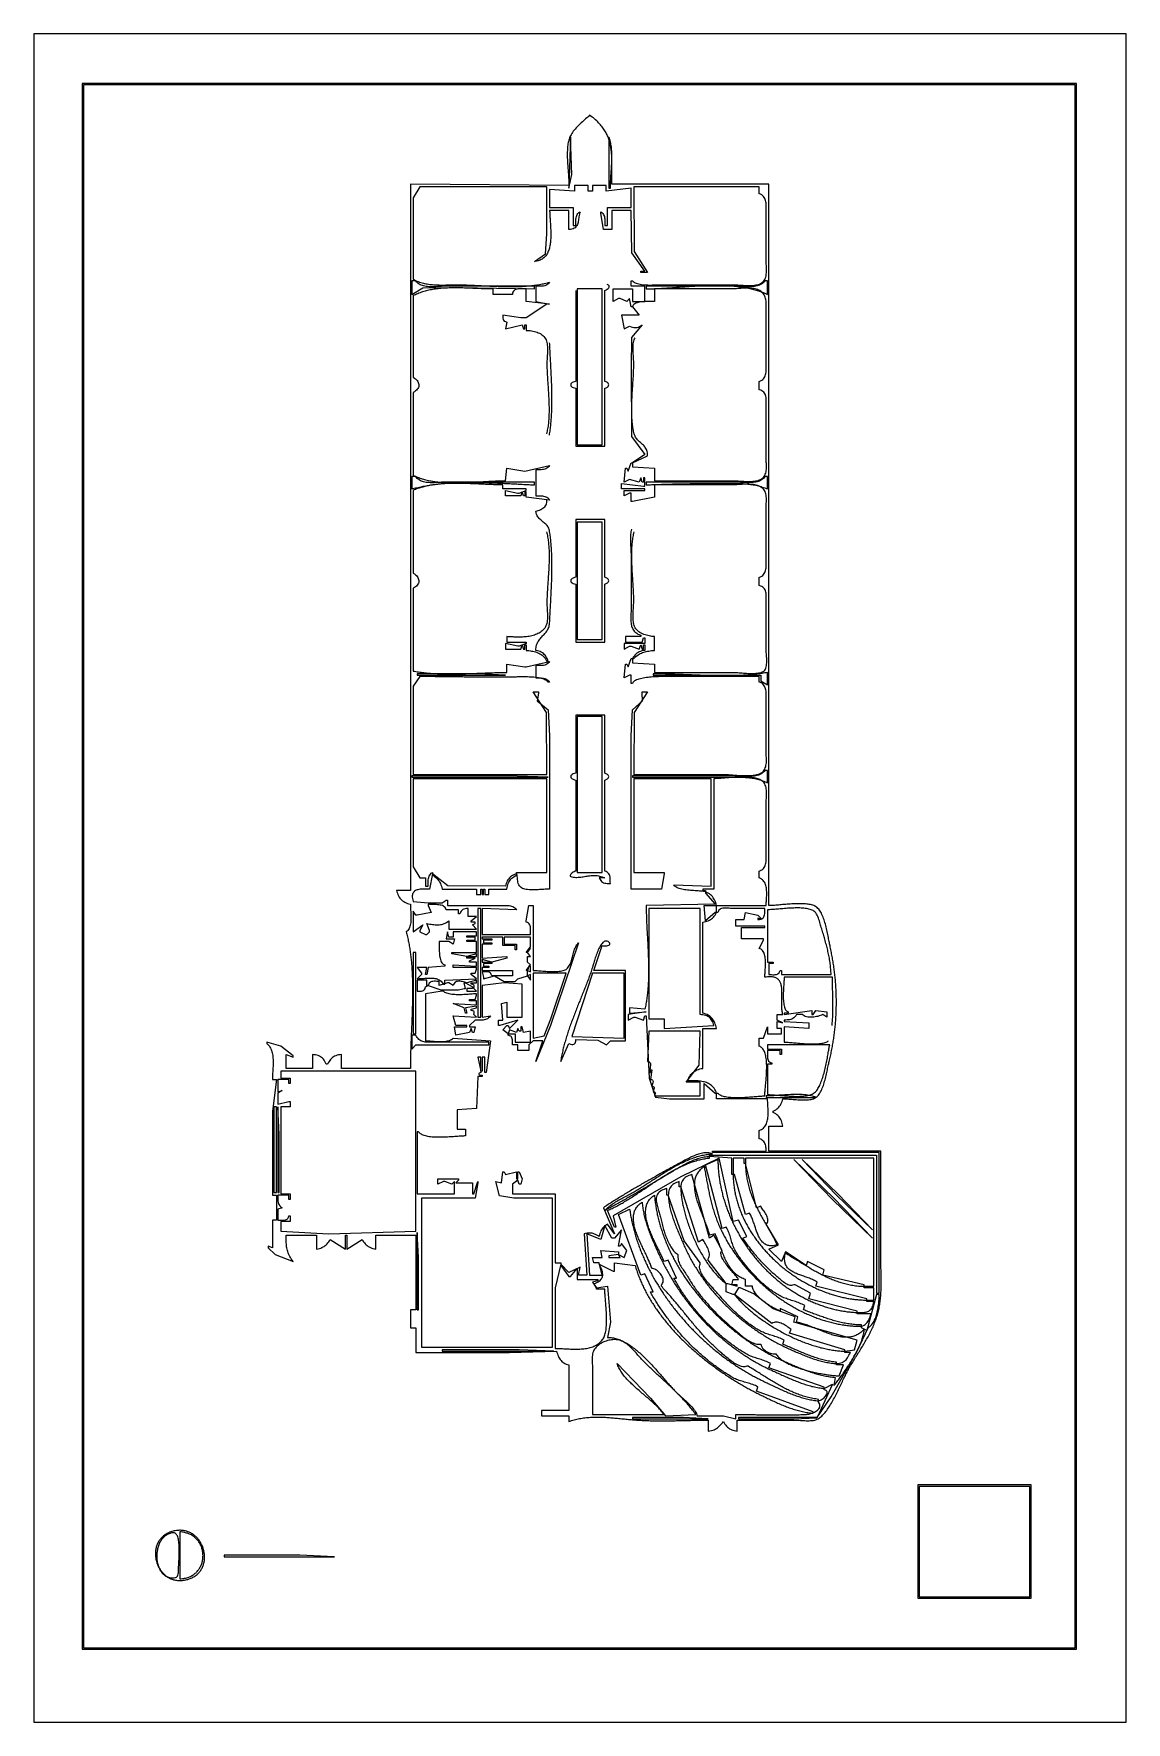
# Model space of a CAD drawing. Header units: metres. Extents: x 0 to 792, y 0 to 1224.
import ezdxf

# ---------------------------------------------------------------- set-up
doc = ezdxf.new("R2010")
doc.units = ezdxf.units.M

msp = doc.modelspace()

# ---------------------------------------------------------------- linework, layer by layer
for points in [[(0, 1224), (0, 0), (792, 0), (792, 1224), (0, 1224)], [(35, 1188), (35, 53), (756, 53), (756, 1188), (35, 1188)], [(36, 1187), (36, 54), (755, 54), (755, 1187), (36, 1187)], [(403, 1165), (402.31, 1164.323), (401.5929, 1163.6417), (400.853, 1162.9555), (400.0948, 1162.2638), (399.3225, 1161.566), (398.5406, 1160.8617), (397.7534, 1160.1502), (396.9653, 1159.431), (396.1806, 1158.7036), (395.4038, 1157.9674), (394.6392, 1157.2218), (393.8912, 1156.4664), (393.164, 1155.7005), (392.4622, 1154.9235), (391.7901, 1154.1351), (391.152, 1153.3345), (390.5524, 1152.5212), (389.9955, 1151.6947), (389.4858, 1150.8545), (389.0277, 1150), (388.6879, 1149.2682), (388.3808, 1148.5005), (388.1052, 1147.6989), (387.8596, 1146.8652), (387.6428, 1146.0014), (387.4535, 1145.1095), (387.2902, 1144.1912), (387.1518, 1143.2487), (387.0369, 1142.2838), (386.9442, 1141.2984), (386.8723, 1140.2944), (386.8199, 1139.2738), (386.7858, 1138.2386), (386.7685, 1137.1906), (386.7669, 1136.1317), (386.7794, 1135.064), (386.8049, 1133.9893), (386.8421, 1132.9095), (386.8895, 1131.8266), (386.9459, 1130.7426), (387.01, 1129.6593), (387.0804, 1128.5786), (387.1558, 1127.5025), (387.2349, 1126.433), (387.3164, 1125.3719), (387.399, 1124.3212), (387.4813, 1123.2828), (387.562, 1122.2586), (387.6399, 1121.2506), (387.7135, 1120.2607), (387.7816, 1119.2909), (387.8428, 1118.3429), (387.8959, 1117.4189), (387.9394, 1116.5206), (387.9722, 1115.6501), (387.9928, 1114.8092), (388, 1114), (273, 1115), (273, 603), (263, 603), (263.3079, 601.9247), (263.6563, 600.9079), (264.0477, 599.9496), (264.4846, 599.0497), (264.9694, 598.2082), (265.5046, 597.4251), (266.0928, 596.7003), (266.7363, 596.0338), (267.4377, 595.4257), (268.1994, 594.8759), (269.0239, 594.3843), (269.9138, 593.9509), (270.8714, 593.5757), (271.8993, 593.2588), (273, 593), (273.0119, 592.2308), (273.0445, 591.4085), (273.093, 590.5393), (273.1525, 589.6295), (273.2183, 588.6853), (273.2856, 587.7132), (273.3496, 586.7193), (273.4054, 585.71), (273.4482, 584.6915), (273.4733, 583.6702), (273.4759, 582.6524), (273.4511, 581.6443), (273.3942, 580.6523), (273.3003, 579.6826), (273.1647, 578.7415), (272.9824, 577.8354), (272.7489, 576.9706), (272.4591, 576.1533), (272.1084, 575.3897), (271.692, 574.6864), (271.2049, 574.0494), (270.6425, 573.4852), (270, 573), (270.2403, 572.0912), (270.4729, 571.1783), (270.6976, 570.2613), (270.9148, 569.3404), (271.1244, 568.4156), (271.3265, 567.487), (271.5214, 566.5547), (271.7091, 565.6187), (271.8896, 564.6791), (272.0632, 563.736), (272.23, 562.7895), (272.3899, 561.8396), (272.5433, 560.8865), (272.69, 559.9301), (272.8304, 558.9706), (272.9645, 558.0081), (273.0923, 557.0426), (273.214, 556.0741), (273.3298, 555.1029), (273.4397, 554.1289), (273.5438, 553.1522), (273.6423, 552.1729), (273.7353, 551.1911), (273.8228, 550.2069), (273.905, 549.2202), (273.9819, 548.2313), (274.0538, 547.2402), (274.1207, 546.2469), (274.1827, 545.2515), (274.24, 544.2542), (274.2926, 543.2549), (274.3406, 542.2538), (274.3842, 541.2509), (274.4235, 540.2463), (274.4586, 539.2402), (274.4896, 538.2324), (274.5166, 537.2232), (274.5397, 536.2127), (274.559, 535.2008), (274.5747, 534.1876), (274.5868, 533.1734), (274.5955, 532.158), (274.6008, 531.1416), (274.603, 530.1243), (274.602, 529.1061), (274.598, 528.0871), (274.5912, 527.0675), (274.5815, 526.0472), (274.5692, 525.0263), (274.5544, 524.005), (274.5371, 522.9833), (274.5175, 521.9612), (274.4956, 520.9389), (274.4717, 519.9164), (274.4457, 518.8938), (274.4179, 517.8712), (274.3882, 516.8486), (274.3569, 515.8262), (274.3241, 514.8039), (274.2898, 513.782), (274.2541, 512.7603), (274.2173, 511.7392), (274.1793, 510.7185), (274.1403, 509.6984), (274.1004, 508.6789), (274.0597, 507.6602), (274.0184, 506.6423), (273.9765, 505.6253), (273.9341, 504.6092), (273.8914, 503.5942), (273.8485, 502.5803), (273.8054, 501.5676), (273.7623, 500.5561), (273.7194, 499.546), (273.6766, 498.5372), (273.6342, 497.53), (273.5922, 496.5243), (273.5507, 495.5203), (273.5099, 494.518), (273.4699, 493.5175), (273.4307, 492.5188), (273.3925, 491.5221), (273.3555, 490.5274), (273.3196, 489.5348), (273.285, 488.5444), (273.2519, 487.5562), (273.2203, 486.5704), (273.1904, 485.5869), (273.1622, 484.6059), (273.1359, 483.6275), (273.1115, 482.6517), (273.0893, 481.6786), (273.0693, 480.7082), (273.0515, 479.7407), (273.0362, 478.7762), (273.0235, 477.8146), (273.0133, 476.8562), (273.006, 475.9008), (273.0015, 474.9487), (273, 474), (223, 474), (223, 484), (221.8754, 483.8821), (220.826, 483.7024), (219.8474, 483.4587), (218.9351, 483.1486), (218.085, 482.77), (217.2926, 482.3205), (216.5537, 481.7979), (215.8639, 481.1999), (215.2188, 480.5242), (214.6142, 479.7687), (214.0458, 478.931), (213.5091, 478.0088), (213, 477), (212, 477), (211.5692, 478.0834), (211.0885, 479.0575), (210.5561, 479.9273), (209.9702, 480.6978), (209.3291, 481.3742), (208.631, 481.9614), (207.8741, 482.4645), (207.0567, 482.8886), (206.177, 483.2386), (205.2332, 483.5198), (204.2237, 483.737), (203.1465, 483.8954), (202, 484), (202, 474), (183, 474), (183, 484), (188, 482), (188, 483), (179, 490), (169, 493), (169, 492), (169.6549, 491.4028), (170.2465, 490.7589), (170.7777, 490.0709), (171.2513, 489.3418), (171.6704, 488.5743), (172.0379, 487.7713), (172.3567, 486.9356), (172.6298, 486.07), (172.86, 485.1774), (173.0504, 484.2605), (173.2039, 483.3223), (173.3233, 482.3655), (173.4118, 481.393), (173.4721, 480.4075), (173.5072, 479.412), (173.52, 478.4093), (173.5136, 477.4021), (173.4908, 476.3933), (173.4546, 475.3857), (173.4079, 474.3822), (173.3536, 473.3856), (173.2947, 472.3987), (173.2341, 471.4244), (173.1748, 470.4654), (173.1197, 469.5246), (173.0717, 468.6048), (173.0338, 467.7089), (173.0089, 466.8397), (173, 466), (176, 466), (173.0579, 442.9606), (173, 382), (176, 382), (176, 364), (173, 364), (173, 344), (170, 345), (170, 344), (175, 339), (188, 334), (187.2877, 334.9592), (186.6466, 335.8921), (186.0728, 336.8031), (185.5626, 337.6962), (185.1122, 338.5757), (184.7179, 339.4458), (184.3761, 340.3108), (184.0829, 341.1748), (183.8346, 342.042), (183.6275, 342.9166), (183.4578, 343.803), (183.3219, 344.7052), (183.2159, 345.6275), (183.1362, 346.5741), (183.079, 347.5492), (183.0406, 348.5571), (183.0172, 349.6018), (183.0051, 350.6878), (183.0006, 351.8191), (183, 353), (205, 353), (205, 343), (206.0653, 343.2175), (207.0686, 343.4749), (208.0134, 343.7757), (208.9032, 344.1238), (209.7412, 344.523), (210.5311, 344.9768), (211.2762, 345.4891), (211.98, 346.0636), (212.6459, 346.704), (213.2775, 347.4142), (213.878, 348.1977), (214.451, 349.0584), (215, 350), (226, 343), (226, 353), (227, 353), (227, 343), (238, 350), (238.5489, 349.0584), (239.1219, 348.1977), (239.7224, 347.4142), (240.3539, 346.704), (241.0199, 346.0636), (241.7237, 345.4891), (242.4688, 344.9768), (243.2586, 344.523), (244.0967, 344.1238), (244.9864, 343.7757), (245.9312, 343.4749), (246.9346, 343.2175), (248, 343), (248, 353), (277, 353), (277, 299), (273, 299), (273, 286), (277, 286), (277, 268), (345, 268), (379, 269), (379.2795, 267.971), (379.5867, 266.9921), (379.9258, 266.0637), (380.301, 265.186), (380.7164, 264.3596), (381.1761, 263.5848), (381.6845, 262.862), (382.2455, 262.1917), (382.8635, 261.5741), (383.5425, 261.0098), (384.2868, 260.499), (385.1005, 260.0423), (385.9879, 259.6399), (386.9529, 259.2923), (388, 259), (388, 226), (368, 226), (368, 222), (388, 222), (388, 218), (388.9602, 218.3342), (389.9222, 218.6467), (390.8858, 218.9381), (391.8511, 219.2088), (392.8178, 219.4595), (393.7861, 219.6907), (394.7558, 219.9029), (395.7268, 220.0968), (396.6992, 220.2728), (397.6729, 220.4316), (398.6477, 220.5736), (399.6238, 220.6996), (400.6009, 220.8099), (401.5791, 220.9053), (402.5583, 220.9861), (403.5385, 221.0531), (404.5195, 221.1067), (405.5014, 221.1475), (406.484, 221.1761), (407.4674, 221.1931), (408.4515, 221.1989), (409.4362, 221.1942), (410.4214, 221.1796), (411.4072, 221.1554), (412.3934, 221.1225), (413.38, 221.0812), (414.367, 221.0322), (415.3542, 220.976), (416.3417, 220.9131), (417.3294, 220.8442), (418.3173, 220.7698), (419.3052, 220.6904), (420.2931, 220.6067), (421.281, 220.5191), (422.2688, 220.4283), (423.2565, 220.3347), (424.244, 220.239), (425.2312, 220.1417), (426.2182, 220.0434), (427.2048, 219.9446), (428.1909, 219.8459), (429.1767, 219.7478), (430.1619, 219.651), (431.1465, 219.5559), (432.1305, 219.4632), (433.1138, 219.3733), (434.0964, 219.2869), (435.0782, 219.2045), (436.0592, 219.1267), (437.0393, 219.054), (438.0284, 218.986), (439.0186, 218.9232), (440.0099, 218.8654), (441.0022, 218.8124), (441.9954, 218.7642), (442.9895, 218.7205), (443.9846, 218.6812), (444.9804, 218.6461), (445.9771, 218.6151), (446.9745, 218.5881), (447.9726, 218.5649), (448.9714, 218.5453), (449.9708, 218.5292), (450.9708, 218.5165), (451.9714, 218.5069), (452.9724, 218.5003), (453.974, 218.4967), (454.9759, 218.4957), (455.9782, 218.4973), (456.9809, 218.5014), (457.9839, 218.5077), (458.9871, 218.5161), (459.9906, 218.5265), (460.9942, 218.5388), (461.998, 218.5526), (463.0018, 218.568), (464.0057, 218.5848), (465.0097, 218.6027), (466.0135, 218.6217), (467.0174, 218.6416), (468.0211, 218.6623), (469.0246, 218.6836), (470.028, 218.7053), (471.0311, 218.7272), (472.034, 218.7494), (473.0365, 218.7715), (474.0386, 218.7935), (475.0404, 218.8151), (476.0417, 218.8363), (477.0426, 218.8569), (478.0429, 218.8766), (479.0426, 218.8955), (480.0418, 218.9133), (481.0403, 218.9299), (482.0381, 218.945), (483.0352, 218.9587), (484.0315, 218.9707), (485.027, 218.9808), (486.0216, 218.989), (487.0153, 218.995), (488.0081, 218.9987), (489, 219), (489, 211), (490.1478, 211.1651), (491.2167, 211.3949), (492.2144, 211.6887), (493.1489, 212.0459), (494.0279, 212.4658), (494.8592, 212.9476), (495.6507, 213.4908), (496.4101, 214.0947), (497.1453, 214.7585), (497.864, 215.4816), (498.5742, 216.2633), (499.2836, 217.103), (500, 218), (500.5467, 217.026), (501.111, 216.1332), (501.6982, 215.3193), (502.3135, 214.582), (502.9624, 213.9188), (503.6501, 213.3275), (504.382, 212.8055), (505.1634, 212.3507), (505.9997, 211.9605), (506.8961, 211.6328), (507.8581, 211.365), (508.8909, 211.1548), (510, 211), (510, 219), (552, 219), (552.8583, 218.9857), (553.7738, 218.9473), (554.738, 218.8916), (555.7425, 218.8251), (556.779, 218.7546), (557.8392, 218.6867), (558.9146, 218.6282), (559.997, 218.5857), (561.078, 218.5659), (562.1491, 218.5755), (563.2021, 218.6212), (564.2287, 218.7097), (565.2203, 218.8477), (566.1687, 219.0417), (567.0656, 219.2986), (567.9025, 219.625), (568.6712, 220.0277), (569.3157, 220.4442), (569.9541, 220.9086), (570.5865, 221.4187), (571.2128, 221.9725), (571.833, 222.568), (572.4471, 223.2032), (573.055, 223.8759), (573.6568, 224.5843), (574.2524, 225.3262), (574.8419, 226.0996), (575.4251, 226.9026), (576.0021, 227.7329), (576.5729, 228.5887), (577.1375, 229.4679), (577.6957, 230.3684), (578.2477, 231.2883), (578.7934, 232.2254), (579.3328, 233.1778), (579.8659, 234.1435), (580.3926, 235.1203), (580.9129, 236.1063), (581.4269, 237.0994), (581.9345, 238.0975), (582.4357, 239.0988), (582.9304, 240.1011), (583.4187, 241.1023), (583.9006, 242.1006), (584.376, 243.0937), (584.8449, 244.0798), (585.3072, 245.0567), (585.7631, 246.0224), (586.2124, 246.975), (586.6552, 247.9123), (587.0914, 248.8323), (587.521, 249.733), (587.9441, 250.6124), (588.3605, 251.4684), (588.7702, 252.299), (589.1734, 253.1022), (589.5698, 253.8759), (589.9596, 254.6182), (590.3427, 255.3268), (590.7191, 256), (591.2041, 256.845), (591.6969, 257.6916), (592.1968, 258.5398), (592.7032, 259.3896), (593.2156, 260.2411), (593.7333, 261.0942), (594.2558, 261.9491), (594.7824, 262.8057), (595.3127, 263.6641), (595.8459, 264.5244), (596.3816, 265.3865), (596.9191, 266.2505), (597.4579, 267.1164), (597.9973, 267.9844), (598.5368, 268.8543), (599.0758, 269.7262), (599.6137, 270.6002), (600.1499, 271.4763), (600.6839, 272.3545), (601.215, 273.2349), (601.7427, 274.1175), (602.2663, 275.0024), (602.7854, 275.8895), (603.2992, 276.779), (603.8073, 277.6707), (604.309, 278.5649), (604.8037, 279.4615), (605.2909, 280.3605), (605.77, 281.2619), (606.2404, 282.1659), (606.7015, 283.0725), (607.1527, 283.9816), (607.5935, 284.8934), (608.0231, 285.8078), (608.4412, 286.7249), (608.847, 287.6447), (609.24, 288.5672), (609.6196, 289.4926), (609.9853, 290.4208), (610.3364, 291.3518), (610.6723, 292.2857), (610.9924, 293.2226), (611.2963, 294.1624), (611.5832, 295.1052), (611.8527, 296.051), (612.1041, 297), (612.3406, 297.963), (612.5611, 298.9302), (612.7659, 299.9014), (612.9557, 300.8764), (613.1309, 301.8551), (613.292, 302.8373), (613.4395, 303.8227), (613.5739, 304.8113), (613.6959, 305.8028), (613.8057, 306.797), (613.904, 307.7938), (613.9913, 308.7931), (614.0681, 309.7946), (614.1349, 310.7981), (614.1921, 311.8035), (614.2404, 312.8106), (614.2802, 313.8192), (614.312, 314.8292), (614.3363, 315.8404), (614.3537, 316.8525), (614.3646, 317.8655), (614.3695, 318.8791), (614.3691, 319.8932), (614.3636, 320.9075), (614.3538, 321.922), (614.3401, 322.9364), (614.3229, 323.9506), (614.3029, 324.9643), (614.2804, 325.9774), (614.2561, 326.9898), (614.2304, 328.0012), (614.2038, 329.0115), (614.1769, 330.0205), (614.1502, 331.028), (614.1241, 332.0339), (614.0991, 333.0379), (614.0759, 334.0399), (614.0548, 335.0398), (614.0364, 336.0372), (614.0212, 337.0322), (614.0097, 338.0244), (614.0025, 339.0137), (614, 340), (614, 414), (533, 414), (533, 432), (543, 432), (542.8477, 433.1026), (542.6423, 434.1374), (542.3808, 435.1076), (542.06, 436.0167), (541.6769, 436.8679), (541.2284, 437.6647), (540.7114, 438.4104), (540.1229, 439.1083), (539.4598, 439.7619), (538.7191, 440.3745), (537.8975, 440.9495), (536.9922, 441.4902), (536, 442), (536, 443), (536.9875, 443.5058), (537.8888, 444.04), (538.7078, 444.6076), (539.4481, 445.2132), (540.1136, 445.8616), (540.7082, 446.5576), (541.2357, 447.3059), (541.6999, 448.1114), (542.1046, 448.9787), (542.4536, 449.9128), (542.7508, 450.9183), (543, 452), (543.7415, 451.9883), (544.5508, 451.9555), (545.4216, 451.905), (546.3476, 451.84), (547.3224, 451.7639), (548.3397, 451.68), (549.3931, 451.5916), (550.4763, 451.5021), (551.5829, 451.4148), (552.7066, 451.3329), (553.8411, 451.2599), (554.98, 451.1991), (556.1169, 451.1537), (557.2456, 451.1272), (558.3596, 451.1228), (559.4527, 451.1438), (560.5185, 451.1936), (561.5507, 451.2756), (562.5428, 451.3929), (563.4887, 451.5491), (564.3818, 451.7473), (565.216, 451.991), (565.9847, 452.2833), (566.6818, 452.6278), (567.3009, 453.0277), (567.8878, 453.5107), (568.4474, 454.0655), (568.9806, 454.6871), (569.4885, 455.3711), (569.9718, 456.1127), (570.4315, 456.9071), (570.8686, 457.7498), (571.2839, 458.636), (571.6784, 459.561), (572.0531, 460.5202), (572.4088, 461.5088), (572.7464, 462.5222), (573.067, 463.5557), (573.3714, 464.6046), (573.6605, 465.6643), (573.9353, 466.7299), (574.1968, 467.797), (574.4457, 468.8606), (574.6832, 469.9163), (574.91, 470.9592), (575.1271, 471.9847), (575.3354, 472.9881), (575.536, 473.9648), (575.7296, 474.91), (575.9172, 475.819), (576.0998, 476.6872), (576.2782, 477.5099), (576.4535, 478.2824), (576.6265, 479), (576.8675, 479.9761), (577.1028, 480.9531), (577.3323, 481.9307), (577.556, 482.9091), (577.774, 483.8882), (577.9862, 484.8679), (578.1927, 485.8483), (578.3935, 486.8293), (578.5885, 487.811), (578.7778, 488.7933), (578.9614, 489.7762), (579.1393, 490.7596), (579.3114, 491.7436), (579.4779, 492.7281), (579.6387, 493.7132), (579.7938, 494.6988), (579.9433, 495.6849), (580.0871, 496.6714), (580.2252, 497.6584), (580.3577, 498.6459), (580.4845, 499.6338), (580.6057, 500.622), (580.7213, 501.6107), (580.8313, 502.5998), (580.9356, 503.5892), (581.0344, 504.579), (581.1275, 505.569), (581.2151, 506.5594), (581.297, 507.5501), (581.3734, 508.5411), (581.4443, 509.5323), (581.5096, 510.5237), (581.5693, 511.5154), (581.6235, 512.5073), (581.6721, 513.4994), (581.7152, 514.4917), (581.7528, 515.4841), (581.7848, 516.4767), (581.8114, 517.4694), (581.8325, 518.4622), (581.848, 519.455), (581.8581, 520.448), (581.8627, 521.441), (581.8618, 522.4341), (581.8555, 523.4272), (581.8437, 524.4203), (581.8264, 525.4134), (581.8038, 526.4065), (581.7756, 527.3995), (581.7421, 528.3925), (581.7031, 529.3854), (581.6587, 530.3782), (581.6089, 531.3709), (581.5537, 532.3634), (581.4932, 533.3559), (581.4272, 534.3481), (581.3559, 535.3402), (581.2791, 536.3321), (581.1971, 537.3238), (581.1097, 538.3153), (581.0169, 539.3066), (580.9188, 540.2975), (580.8153, 541.2882), (580.7066, 542.2786), (580.5925, 543.2687), (580.4731, 544.2585), (580.3484, 545.248), (580.2184, 546.237), (580.0831, 547.2257), (579.9426, 548.214), (579.7967, 549.2019), (579.6456, 550.1894), (579.4893, 551.1765), (579.3276, 552.163), (579.1608, 553.1491), (578.9887, 554.1348), (578.8114, 555.1199), (578.6288, 556.1044), (578.4411, 557.0885), (578.2481, 558.072), (578.05, 559.0549), (577.8466, 560.0372), (577.6381, 561.0189), (577.4244, 562)], [(577.4243, 562), (577.2719, 562.7129), (577.1166, 563.4788), (576.9576, 564.2937), (576.7941, 565.1534), (576.6253, 566.0539), (576.4506, 566.9912), (576.2692, 567.9612), (576.0802, 568.9599), (575.8831, 569.9831), (575.6769, 571.0269), (575.461, 572.0871), (575.2347, 573.1597), (574.9971, 574.2408), (574.7475, 575.3261), (574.4852, 576.4116), (574.2094, 577.4934), (573.9194, 578.5672), (573.6144, 579.6292), (573.2937, 580.6752), (572.9564, 581.7011), (572.602, 582.7029), (572.2296, 583.6766), (571.8384, 584.618), (571.4277, 585.5232), (570.9968, 586.3881), (570.5449, 587.2086), (570.0713, 587.9806), (569.5752, 588.7001), (569.0559, 589.3631), (568.5126, 589.9655), (567.9445, 590.5032), (567.351, 590.9722), (566.7763, 591.3421), (566.1433, 591.6751), (565.4552, 591.9728), (564.7153, 592.2366), (563.9268, 592.4681), (563.093, 592.6688), (562.2169, 592.8402), (561.302, 592.984), (560.3514, 593.1016), (559.3683, 593.1946), (558.356, 593.2645), (557.3177, 593.3128), (556.2567, 593.3412), (555.1761, 593.351), (554.0792, 593.3439), (552.9692, 593.3213), (551.8494, 593.2849), (550.723, 593.2362), (549.5932, 593.1766), (548.4632, 593.1078), (547.3364, 593.0313), (546.2158, 592.9485), (545.1048, 592.8611), (544.0066, 592.7706), (542.9244, 592.6785), (541.8614, 592.5863), (540.8208, 592.4957), (539.806, 592.408), (538.8201, 592.3249), (537.8663, 592.2479), (536.9479, 592.1785), (536.0682, 592.1183), (535.2303, 592.0689), (534.4374, 592.0316), (533.6929, 592.0081), (533, 592), (533, 1115), (419, 1115), (419.0024, 1116.045), (419.0094, 1117.081), (419.0201, 1118.1082), (419.0339, 1119.1265), (419.05, 1120.1362), (419.0679, 1121.1373), (419.0866, 1122.1298), (419.1057, 1123.114), (419.1242, 1124.0898), (419.1417, 1125.0574), (419.1573, 1126.0168), (419.1703, 1126.9682), (419.18, 1127.9117), (419.1858, 1128.8473), (419.187, 1129.7751), (419.1827, 1130.6953), (419.1724, 1131.6079), (419.1553, 1132.5129), (419.1307, 1133.4106), (419.0979, 1134.301), (419.0563, 1135.1842), (419.005, 1136.0603), (418.9435, 1136.9294), (418.8709, 1137.7915), (418.7867, 1138.6468), (418.69, 1139.4954), (418.5803, 1140.3373), (418.4567, 1141.1726), (418.3186, 1142.0015), (418.1653, 1142.824), (417.9961, 1143.6403), (417.8102, 1144.4503), (417.607, 1145.2543), (417.3858, 1146.0523), (417.1458, 1146.8444), (416.8864, 1147.6306), (416.6069, 1148.4112), (416.3065, 1149.1861), (415.9846, 1149.9555), (415.6404, 1150.7195), (415.2732, 1151.4781), (414.8824, 1152.2314), (414.4672, 1152.9796), (414.027, 1153.7228), (413.561, 1154.4609), (413.0685, 1155.1942), (412.5488, 1155.9227), (412.0013, 1156.6465), (411.4251, 1157.3657), (410.8197, 1158.0804), (410.1843, 1158.7907), (409.5182, 1159.4966), (408.8207, 1160.1984), (408.0911, 1160.896), (407.3287, 1161.5895), (406.5328, 1162.2791), (405.7026, 1162.9649), (404.8376, 1163.6469), (403.9369, 1164.3252), (403, 1165)], [(389, 1149), (388, 1112), (390, 1122), (389, 1149)], [(417, 1149), (417, 1112), (418, 1112), (418.0062, 1112.8527), (418.0243, 1113.7286), (418.053, 1114.6262), (418.0913, 1115.5443), (418.138, 1116.4813), (418.192, 1117.4359), (418.2521, 1118.4068), (418.3172, 1119.3925), (418.3862, 1120.3917), (418.458, 1121.4029), (418.5314, 1122.4249), (418.6053, 1123.4561), (418.6786, 1124.4953), (418.7501, 1125.541), (418.8187, 1126.5918), (418.8833, 1127.6464), (418.9428, 1128.7034), (418.9959, 1129.7614), (419.0417, 1130.819), (419.0789, 1131.8749), (419.1064, 1132.9276), (419.1232, 1133.9757), (419.128, 1135.018), (419.1197, 1136.0529), (419.0973, 1137.0792), (419.0595, 1138.0954), (419.0053, 1139.1001), (418.9335, 1140.092), (418.843, 1141.0696), (418.7326, 1142.0316), (418.6013, 1142.9767), (418.4479, 1143.9034), (418.2712, 1144.8103), (418.0702, 1145.696), (417.8437, 1146.5593), (417.5906, 1147.3986), (417.3097, 1148.2126), (417, 1149)], [(392, 1114), (392, 1110), (374, 1111), (374, 1098), (391, 1098), (391, 1085), (393, 1085), (392.9909, 1085.9898), (392.9734, 1086.9632), (392.964, 1087.9166), (392.9796, 1088.8463), (393.0366, 1089.7488), (393.1519, 1090.6205), (393.3421, 1091.4577), (393.6239, 1092.2568), (394.0138, 1093.0142), (394.5287, 1093.7262), (395.1852, 1094.3894), (396, 1095), (395.7561, 1094.0874), (395.5569, 1093.176), (395.3921, 1092.2701), (395.2515, 1091.3741), (395.1251, 1090.4925), (395.0025, 1089.6296), (394.8737, 1088.79), (394.7285, 1087.978), (394.5566, 1087.198), (394.348, 1086.4545), (394.0924, 1085.7519), (393.7796, 1085.0947), (393.3996, 1084.4872), (392.9421, 1083.9339), (392.3969, 1083.4393), (391.7539, 1083.0076), (391.0028, 1082.6434), (390.1336, 1082.3512), (389.1361, 1082.1352), (388, 1082), (388, 1096), (374, 1096), (374.0057, 1095.3333), (374.0221, 1094.6388), (374.0481, 1093.9178), (374.0824, 1093.172), (374.124, 1092.403), (374.1717, 1091.6123), (374.2243, 1090.8015), (374.2807, 1089.9722), (374.3397, 1089.1259), (374.4002, 1088.2643), (374.461, 1087.3888), (374.5209, 1086.5011), (374.5789, 1085.6027), (374.6337, 1084.6952), (374.6843, 1083.7801), (374.7294, 1082.8592), (374.7679, 1081.9338), (374.7986, 1081.0057), (374.8204, 1080.0763), (374.8322, 1079.1472), (374.8328, 1078.22), (374.821, 1077.2963), (374.7957, 1076.3777), (374.7557, 1075.4657), (374.6999, 1074.5619), (374.6272, 1073.6678), (374.5362, 1072.7851), (374.4261, 1071.9153), (374.2954, 1071.06), (374.1432, 1070.2207), (373.9683, 1069.3991), (373.7695, 1068.5966), (373.5456, 1067.8149), (373.2955, 1067.0556), (373.0181, 1066.3202), (372.7121, 1065.6102), (372.3766, 1064.9274), (372.0102, 1064.2731), (371.6118, 1063.6491), (371.1803, 1063.0568), (370.7146, 1062.4978), (370.2134, 1061.9738), (369.6757, 1061.4863), (369.1002, 1061.0368), (368.4859, 1060.627), (367.8315, 1060.2584), (367.1359, 1059.9325), (366.398, 1059.651), (365.6166, 1059.4154), (364.7906, 1059.2274), (363.9187, 1059.0883), (363, 1059), (370.9722, 1064.5293), (372, 1079), (372, 1113), (280, 1113), (275, 1105), (275, 1046), (275.9261, 1045.5383), (276.853, 1045.1114), (277.7809, 1044.718), (278.71, 1044.3568), (279.6405, 1044.0264), (280.5726, 1043.7255), (281.5064, 1043.4529), (282.4421, 1043.2073), (283.3799, 1042.9872), (284.32, 1042.7915), (285.2626, 1042.6188), (286.2079, 1042.4678), (287.156, 1042.3373), (288.1072, 1042.2258), (289.0615, 1042.1321), (290.0193, 1042.0549), (290.9806, 1041.9929), (291.9457, 1041.9448), (292.9148, 1041.9093), (293.888, 1041.885), (294.8655, 1041.8706), (295.8475, 1041.8649), (296.8342, 1041.8666), (297.8258, 1041.8743), (298.8225, 1041.8867), (299.8244, 1041.9026), (300.8317, 1041.9206), (301.8446, 1041.9394), (302.8634, 1041.9577), (303.8881, 1041.9742), (304.919, 1041.9877), (305.9562, 1041.9967), (307, 1042), (307.9269, 1041.9974), (308.8601, 1041.99), (309.7993, 1041.978), (310.7442, 1041.9616), (311.6947, 1041.9411), (312.6506, 1041.9167), (313.6117, 1041.8889), (314.5778, 1041.8577), (315.5486, 1041.8235), (316.524, 1041.7865), (317.5038, 1041.7471), (318.4877, 1041.7054), (319.4756, 1041.6617), (320.4673, 1041.6163), (321.4625, 1041.5695), (322.4611, 1041.5215), (323.4629, 1041.4727), (324.4676, 1041.4231), (325.475, 1041.3733), (326.485, 1041.3233), (327.4974, 1041.2734), (328.5119, 1041.224), (329.5283, 1041.1752), (330.5465, 1041.1275), (331.5662, 1041.0809), (332.5873, 1041.0358), (333.6094, 1040.9925), (334.6326, 1040.9512), (335.6564, 1040.9122), (336.6808, 1040.8757), (337.7055, 1040.842), (338.7303, 1040.8114), (339.7551, 1040.7842), (340.7795, 1040.7605), (341.8035, 1040.7408), (342.8268, 1040.7251), (343.8492, 1040.7139), (344.8705, 1040.7074), (345.8905, 1040.7057), (346.9091, 1040.7093), (347.9259, 1040.7184), (348.9408, 1040.7332), (349.9536, 1040.754), (350.9642, 1040.781), (351.9722, 1040.8146), (352.9775, 1040.855), (353.9799, 1040.9024), (354.9792, 1040.9572), (355.9752, 1041.0195), (356.9676, 1041.0898), (357.9564, 1041.1681), (358.9412, 1041.2548), (359.9219, 1041.3502), (360.8982, 1041.4545), (361.8701, 1041.568), (362.8372, 1041.6909), (363.7994, 1041.8236), (364.7564, 1041.9662), (365.7081, 1042.1191), (366.6543, 1042.2825), (367.5947, 1042.4567), (368.5292, 1042.6419), (369.4575, 1042.8384), (370.3795, 1043.0465), (371.295, 1043.2664), (372.2036, 1043.4985), (373.1054, 1043.7429), (374, 1044), (373.3894, 1043.1852), (372.7263, 1042.5287), (372.0142, 1042.0139), (371.2568, 1041.6239), (370.4577, 1041.3421), (369.6205, 1041.152), (368.7488, 1041.0367), (367.8463, 1040.9796), (366.9165, 1040.9641), (365.9631, 1040.9734), (364.9897, 1040.9909), (364, 1041), (364, 1030), (374, 1028), (357, 1030), (357, 1039), (356.164, 1039.0135), (355.299, 1039.0452), (354.417, 1039.0818), (353.5305, 1039.1097), (352.6518, 1039.1155), (351.7931, 1039.0858), (350.9668, 1039.007), (350.1853, 1038.8659), (349.4607, 1038.6488), (348.8055, 1038.3425), (348.2318, 1037.9333), (347.7522, 1037.4079), (347.3788, 1036.7529), (347.1239, 1035.9547), (347, 1035), (333, 1035), (333, 1039), (332.0496, 1039.003), (331.0933, 1039.0119), (330.1314, 1039.0261), (329.1641, 1039.0452), (328.1918, 1039.0687), (327.2146, 1039.0962), (326.2329, 1039.1273), (325.247, 1039.1615), (324.2571, 1039.1983), (323.2635, 1039.2373), (322.2665, 1039.278), (321.2663, 1039.3201), (320.2633, 1039.3629), (319.2576, 1039.4062), (318.2497, 1039.4494), (317.2397, 1039.492), (316.228, 1039.5337), (315.2148, 1039.5739), (314.2004, 1039.6123), (313.1851, 1039.6484), (312.1691, 1039.6817), (311.1528, 1039.7117), (310.1364, 1039.7381), (309.1202, 1039.7603), (308.1044, 1039.778), (307.0894, 1039.7906), (306.0753, 1039.7977), (305.0626, 1039.7989), (304.0515, 1039.7937), (303.0422, 1039.7817), (302.035, 1039.7624), (301.0303, 1039.7353), (300.0282, 1039.7), (299.0291, 1039.6561), (298.0332, 1039.6031), (297.0409, 1039.5405), (296.0523, 1039.4679), (295.0678, 1039.3849), (294.0876, 1039.291), (293.1121, 1039.1857), (292.1415, 1039.0686), (291.1761, 1038.9393), (290.2161, 1038.7972), (289.2618, 1038.642), (288.3136, 1038.4732), (287.3716, 1038.2903), (286.4362, 1038.0928), (285.5077, 1037.8804), (284.5863, 1037.6526), (283.6722, 1037.409), (282.7659, 1037.149), (281.8675, 1036.8722), (280.9773, 1036.5782), (280.0957, 1036.2665), (279.2228, 1035.9367), (278.359, 1035.5883), (277.5045, 1035.2209), (276.6597, 1034.834), (275.8247, 1034.4272), (275, 1034), (275, 975), (275.9002, 974.4597), (276.6945, 973.8739), (277.3815, 973.2489), (277.96, 972.5912), (278.4286, 971.9072), (278.7859, 971.2034), (279.0307, 970.4863), (279.1617, 969.7623), (279.1775, 969.0378), (279.0768, 968.3193), (278.8584, 967.6133), (278.5208, 966.9262), (278.0627, 966.2644), (277.483, 965.6345), (276.7801, 965.0428), (275.9529, 964.4958), (275, 964), (275, 904), (275.7813, 903.608), (276.5763, 903.2338), (277.3848, 902.8772), (278.2063, 902.5377), (279.0404, 902.215), (279.8869, 901.9086), (280.7453, 901.6183), (281.6152, 901.3438), (282.4964, 901.0845), (283.3884, 900.8402), (284.2908, 900.6106), (285.2034, 900.3951), (286.1257, 900.1936), (287.0573, 900.0056), (287.998, 899.8308), (288.9473, 899.6688), (289.9048, 899.5193), (290.8703, 899.3819), (291.8433, 899.2562), (292.8235, 899.1419), (293.8104, 899.0386), (294.8038, 898.946), (295.8033, 898.8636), (296.8084, 898.7912), (297.8189, 898.7284), (298.8344, 898.6749), (299.8545, 898.6302), (300.8788, 898.594), (301.907, 898.5659), (302.9387, 898.5456), (303.9735, 898.5328), (305.0111, 898.527), (306.0511, 898.528), (307.0931, 898.5353), (308.1368, 898.5485), (309.1818, 898.5675), (310.2277, 898.5916), (311.2743, 898.6207), (312.321, 898.6544), (313.3675, 898.6923), (314.4136, 898.7339), (315.4587, 898.7791), (316.5026, 898.8274), (317.5448, 898.8784), (318.5851, 898.9319), (319.623, 898.9873), (320.6581, 899.0445), (321.6902, 899.103), (322.7188, 899.1624), (323.7436, 899.2225), (324.7642, 899.2828), (325.7802, 899.3429), (326.7913, 899.4026), (327.7971, 899.4615), (328.7973, 899.5191), (329.7914, 899.5753), (330.7791, 899.6295), (331.7601, 899.6814), (332.734, 899.7307), (333.7003, 899.777), (334.6588, 899.82), (335.6091, 899.8592), (336.5508, 899.8944), (337.4835, 899.9252), (338.4069, 899.9511), (339.3206, 899.9719), (340.2243, 899.9873), (341.1175, 899.9967), (342, 900), (343, 909), (356, 907), (374, 911), (373.3894, 910.1853), (372.7263, 909.5288), (372.0142, 909.0139), (371.2568, 908.624), (370.4577, 908.3422), (369.6205, 908.152), (368.7488, 908.0368), (367.8463, 907.9797), (366.9165, 907.9641), (365.9631, 907.9734), (364.9897, 907.9909), (364, 908), (364, 889), (364.9897, 889.009), (365.9631, 889.0265), (366.9165, 889.0358), (367.8463, 889.0203), (368.7488, 888.9632), (369.6205, 888.8479), (370.4577, 888.6577), (371.2568, 888.376), (372.0142, 887.986), (372.7262, 887.4711), (373.3894, 886.8147), (374, 886), (357, 888), (357, 892), (356, 892), (356, 889), (355, 889), (354, 892), (353, 889), (342, 889), (342, 893), (351, 891), (352, 891), (357, 893), (357, 894), (340, 894), (340, 897), (339.0762, 897.0027), (338.1458, 897.0108), (337.2088, 897.0238), (336.2655, 897.0415), (335.3162, 897.0634), (334.3612, 897.0894), (333.4006, 897.1189), (332.4348, 897.1518), (331.4639, 897.1877), (330.4882, 897.2262), (329.508, 897.267), (328.5235, 897.3098), (327.5349, 897.3542), (326.5425, 897.4), (325.5466, 897.4467), (324.5474, 897.4941), (323.5452, 897.5419), (322.5401, 897.5896), (321.5325, 897.6369), (320.5225, 897.6836), (319.5105, 897.7293), (318.4967, 897.7736), (317.4813, 897.8163), (316.4646, 897.857), (315.4468, 897.8953), (314.4282, 897.9309), (313.4089, 897.9636), (312.3894, 897.9929), (311.3697, 898.0186), (310.3503, 898.0403), (309.3312, 898.0576), (308.3128, 898.0703), (307.2952, 898.078), (306.2789, 898.0804), (305.2639, 898.0771), (304.2505, 898.0678), (303.2391, 898.0522), (302.2298, 898.03), (301.2228, 898.0008), (300.2185, 897.9642), (299.2171, 897.92), (298.2188, 897.8679), (297.2239, 897.8074), (296.2326, 897.7383), (295.2451, 897.6602), (294.2618, 897.5728), (293.2828, 897.4758), (292.3085, 897.3688), (291.339, 897.2515), (290.3746, 897.1235), (289.4155, 896.9846), (288.462, 896.8344), (287.5144, 896.6726), (286.5729, 896.4988), (285.6377, 896.3127), (284.7091, 896.114), (283.7874, 895.9023), (282.8727, 895.6774), (281.9653, 895.4388), (281.0656, 895.1863), (280.1736, 894.9194), (279.2897, 894.638), (278.4141, 894.3416), (277.5471, 894.03), (276.6889, 893.7027), (275.8398, 893.3595), (275, 893), (275, 833), (275.9002, 832.4597), (276.6945, 831.8738), (277.3815, 831.2488), (277.96, 830.5911), (278.4286, 829.9072), (278.7859, 829.2034), (279.0307, 828.4863), (279.1617, 827.7623), (279.1775, 827.0378), (279.0768, 826.3193), (278.8584, 825.6133), (278.5208, 824.9262), (278.0627, 824.2644), (277.483, 823.6345), (276.7801, 823.0428), (275.9529, 822.4958), (275, 822), (275, 762), (275.954, 761.8277), (276.9117, 761.6643), (277.873, 761.5097), (278.8376, 761.3636), (279.8057, 761.2258), (280.7769, 761.0962), (281.7513, 760.9745), (282.7288, 760.8606), (283.7091, 760.7543), (284.6923, 760.6553), (285.6782, 760.5636), (286.6667, 760.4788), (287.6577, 760.4009), (288.6511, 760.3295), (289.6468, 760.2646), (290.6447, 760.2059), (291.6447, 760.1532), (292.6467, 760.1064), (293.6506, 760.0653), (294.6563, 760.0296), (295.6637, 759.9992), (296.6726, 759.9739), (297.6831, 759.9535), (298.6948, 759.9378), (299.7079, 759.9266), (300.7221, 759.9197), (301.7374, 759.917), (302.7536, 759.9182), (303.7707, 759.9231), (304.7886, 759.9316), (305.8071, 759.9435), (306.8261, 759.9585), (307.8456, 759.9765), (308.8654, 759.9973), (309.8854, 760.0207), (310.9056, 760.0465), (311.9258, 760.0746), (312.9459, 760.1046), (313.9659, 760.1365), (314.9855, 760.1701), (316.0048, 760.205), (317.0236, 760.2413), (318.0418, 760.2786), (319.0592, 760.3168), (320.0759, 760.3557), (321.0917, 760.3951), (322.1064, 760.4347), (323.1201, 760.4745), (324.1325, 760.5143), (325.1436, 760.5537), (326.1533, 760.5927), (327.1615, 760.6311), (328.168, 760.6686), (329.1728, 760.705), (330.1758, 760.7403), (331.1768, 760.7741), (332.1758, 760.8063), (333.1726, 760.8367), (334.1672, 760.8652), (335.1594, 760.8914), (336.1492, 760.9153), (337.1364, 760.9366), (338.1209, 760.9552), (339.1027, 760.9708), (340.0815, 760.9833), (341.0575, 760.9924), (342.0303, 760.998), (343, 761), (343, 767), (356, 765), (357, 765), (374, 769), (373.3894, 768.1853), (372.7263, 767.5288), (372.0142, 767.0139), (371.2568, 766.624), (370.4577, 766.3422), (369.6205, 766.152), (368.7488, 766.0368), (367.8463, 765.9797), (366.9165, 765.9641), (365.9631, 765.9734), (364.9897, 765.9909), (364, 766), (364, 757), (364.9897, 757.009), (365.9631, 757.0265), (366.9165, 757.0358), (367.8463, 757.0203), (368.7488, 756.9632), (369.6205, 756.8479), (370.4577, 756.6577), (371.2568, 756.376), (372.0142, 755.986), (372.7262, 755.4711), (373.3894, 754.8147), (374, 754), (373, 754), (372.5018, 754.4948), (371.9159, 754.9457), (371.2486, 755.3547), (370.5062, 755.7237), (369.695, 756.0546), (368.8215, 756.3494), (367.8918, 756.6101), (366.9125, 756.8385), (365.8898, 757.0366), (364.83, 757.2064), (363.7395, 757.3498), (362.6246, 757.4688), (361.4917, 757.5654), (360.347, 757.6413), (359.197, 757.6987), (358.048, 757.7394), (356.9063, 757.7655), (355.7782, 757.7788), (354.6702, 757.7812), (353.5884, 757.7749), (352.5393, 757.7616), (351.5292, 757.7433), (350.5644, 757.7221), (349.6513, 757.6997), (348.7962, 757.6783), (348.0055, 757.6596), (347.2855, 757.6458)], [(528.2315, 901.7685), (528.9141, 902.397), (529.4855, 903.1001), (529.9551, 903.8695), (530.332, 904.6964), (530.6255, 905.5723), (530.8448, 906.4887), (530.9994, 907.4371), (531.0983, 908.4089), (531.1509, 909.3955), (531.1664, 910.3885), (531.1542, 911.3792), (531.1233, 912.3591), (531.0833, 913.3197), (531.0432, 914.2524), (531.0123, 915.1486), (531, 916), (531, 953), (531.0101, 953.9466), (531.0337, 954.8997), (531.0605, 955.8535), (531.0801, 956.802), (531.0822, 957.7395), (531.0567, 958.6602), (530.993, 959.558), (530.8811, 960.4273), (530.7105, 961.2621), (530.4711, 962.0567), (530.1524, 962.8052), (529.7441, 963.5016), (529.2361, 964.1403), (528.618, 964.7153), (527.8794, 965.2208), (527.0102, 965.651), (526, 966), (526, 972), (526.9465, 972.3778), (527.7694, 972.8356), (528.477, 973.3671), (529.0778, 973.9661), (529.5803, 974.6266), (529.9928, 975.3424), (530.3238, 976.1072), (530.5818, 976.915), (530.7752, 977.7595), (530.9123, 978.6347), (531.0018, 979.5344), (531.0519, 980.4523), (531.0712, 981.3825), (531.068, 982.3186), (531.0509, 983.2546), (531.0282, 984.1842), (531.0084, 985.1014), (531, 986), (531, 1023), (531.0074, 1023.9073), (531.0245, 1024.8297), (531.0433, 1025.7628), (531.0558, 1026.7019), (531.054, 1027.6426), (531.03, 1028.5803), (530.9759, 1029.5105), (530.8835, 1030.4287), (530.7451, 1031.3304), (530.5526, 1032.2111), (530.298, 1033.0662), (529.9734, 1033.8912), (529.5708, 1034.6815), (529.0823, 1035.4328), (528.4999, 1036.1404), (527.8157, 1036.7998), (527.0216, 1037.4066), (526.2983, 1037.8473), (525.5208, 1038.2277), (524.6937, 1038.5518), (523.8219, 1038.8231), (522.91, 1039.0455), (521.9626, 1039.2228), (520.9846, 1039.3588), (519.9805, 1039.4572), (518.9552, 1039.5218), (517.9133, 1039.5565), (516.8595, 1039.565), (515.7985, 1039.551), (514.7351, 1039.5184), (513.6739, 1039.471), (512.6196, 1039.4125), (511.577, 1039.3467), (510.5507, 1039.2774), (509.5455, 1039.2084), (508.5661, 1039.1434), (507.6171, 1039.0863), (506.7033, 1039.0409), (505.8293, 1039.0108), (505, 1039), (450, 1039), (450, 1030), (449.2754, 1029.9932), (448.4569, 1029.9923), (447.5587, 1029.9922), (446.5951, 1029.9879), (445.5804, 1029.9744), (444.5289, 1029.9466), (443.4547, 1029.8994), (442.3723, 1029.828), (441.2959, 1029.7272), (440.2396, 1029.5921), (439.218, 1029.4176), (438.2451, 1029.1986), (437.3352, 1028.9302), (436.5027, 1028.6073), (435.7619, 1028.2249), (435.1269, 1027.778), (434.612, 1027.2616), (434.2316, 1026.6706), (434, 1026), (433, 1026), (432, 1032), (430, 1030), (425, 1032), (424, 1032), (420, 1030), (420, 1039), (434, 1039), (434, 1030), (443, 1030), (443, 1041), (433, 1041), (433, 1045), (434, 1045), (434.5595, 1044.452), (435.2146, 1043.9701), (435.9564, 1043.5503), (436.7759, 1043.1884), (437.6642, 1042.8805), (438.6126, 1042.6226), (439.6121, 1042.4105), (440.6538, 1042.2403), (441.7289, 1042.1079), (442.8284, 1042.0093), (443.9436, 1041.9405), (445.0655, 1041.8973), (446.1852, 1041.8759), (447.2939, 1041.872), (448.3827, 1041.8818), (449.4427, 1041.9011), (450.465, 1041.926), (451.4407, 1041.9523), (452.3611, 1041.9761), (453.2171, 1041.9934), (454, 1042), (508, 1042), (508.7436, 1041.9889), (509.5448, 1041.9586), (510.3973, 1041.9133), (511.295, 1041.8572), (512.232, 1041.7946), (513.202, 1041.7296), (514.1991, 1041.6666), (515.2172, 1041.6097), (516.2501, 1041.5632), (517.2918, 1041.5314), (518.3362, 1041.5184), (519.3772, 1041.5285), (520.4087, 1041.5659), (521.4247, 1041.6349), (522.4191, 1041.7397), (523.3858, 1041.8846), (524.3186, 1042.0737), (525.2116, 1042.3113), (526.0587, 1042.6017), (526.8537, 1042.9491), (527.5906, 1043.3576), (528.2633, 1043.8316), (528.8658, 1044.3753), (529.3919, 1044.993), (529.9137, 1045.8097), (530.3303, 1046.6926), (530.6523, 1047.6323), (530.8904, 1048.6192), (531.0551, 1049.6438), (531.1573, 1050.6968), (531.2075, 1051.7685), (531.2164, 1052.8496), (531.1947, 1053.9304), (531.153, 1055.0016), (531.1021, 1056.0536), (531.0524, 1057.077), (531.0148, 1058.0623), (531, 1059), (531, 1094), (531.0084, 1094.8985), (531.0282, 1095.8157), (531.0509, 1096.7453), (531.0681, 1097.6813), (531.0712, 1098.6174), (531.0519, 1099.5475), (531.0018, 1100.4655), (530.9124, 1101.3651), (530.7752, 1102.2403), (530.5818, 1103.0849), (530.3239, 1103.8927), (529.9928, 1104.6575), (529.5803, 1105.3733), (529.0778, 1106.0337), (528.477, 1106.6328), (527.7694, 1107.1643), (526.9465, 1107.6221), (526, 1108), (526, 1113), (435, 1113), (435.3179, 1066.1042), (445, 1051), (440, 1051), (440, 1052), (443, 1052), (433.6034, 1065.1042), (433, 1096), (419, 1096), (419, 1082), (413, 1082), (411, 1094), (411, 1095), (411.8147, 1094.3894), (412.4711, 1093.7263), (412.986, 1093.0142), (413.376, 1092.2568), (413.6577, 1091.4577), (413.8479, 1090.6205), (413.9632, 1089.7488), (414.0203, 1088.8463), (414.0358, 1087.9165), (414.0265, 1086.9631), (414.009, 1085.9897), (414, 1085), (416, 1085), (416, 1098), (433, 1098), (433, 1112), (415, 1110), (415, 1114), (405, 1114), (405, 1110), (402, 1110), (402, 1114), (392, 1114)], [(274, 1045), (274, 1035), (282.0941, 1039.7214), (308, 1040), (363, 1039), (363, 1041), (299, 1041), (298.19, 1040.9889), (297.3357, 1040.9587), (296.4423, 1040.9136), (295.5148, 1040.858), (294.558, 1040.7964), (293.577, 1040.733), (292.5769, 1040.6722), (291.5625, 1040.6184), (290.539, 1040.5759), (289.5114, 1040.5492), (288.4846, 1040.5425), (287.4636, 1040.5603), (286.4535, 1040.6069), (285.4592, 1040.6866), (284.4858, 1040.8038), (283.5382, 1040.963), (282.6215, 1041.1683), (281.7407, 1041.4243), (280.9008, 1041.7353), (280.1068, 1042.1056), (279.3636, 1042.5396), (278.6763, 1043.0417), (278.05, 1043.6162), (277.4895, 1044.2675), (277, 1045), (274, 1045)], [(393, 1038), (393, 972), (391.9367, 971.7658), (391.0506, 971.4564), (390.3417, 971.0854), (389.8101, 970.6666), (389.4556, 970.2136), (389.2784, 969.7401), (389.2784, 969.2598), (389.4556, 968.7863), (389.8101, 968.3333), (390.3417, 967.9145), (391.0506, 967.5435), (391.9367, 967.2341), (393, 967), (393, 925), (414, 925), (414, 967), (415.0377, 967.4159), (415.8448, 967.8878), (416.4214, 968.4019), (416.7673, 968.9439), (416.8826, 969.5), (416.7673, 970.056), (416.4214, 970.598), (415.8449, 971.1121), (415.0377, 971.584), (414, 972), (414, 1038), (414.5554, 1038.17), (415.1746, 1038.4609), (415.8012, 1038.8477), (416.379, 1039.3053), (416.8515, 1039.8088), (417.1624, 1040.3331), (417.2553, 1040.8532), (417.0739, 1041.3441), (416.5619, 1041.7808), (415.6628, 1042.1382)], [(530, 1045), (529.4976, 1044.2789), (528.9262, 1043.6372), (528.2906, 1043.0705), (527.5958, 1042.5746), (526.8467, 1042.1453), (526.0482, 1041.7783), (525.2051, 1041.4693), (524.3223, 1041.2142), (523.4049, 1041.0087), (522.4576, 1040.8484), (521.4853, 1040.7293), (520.4931, 1040.6471), (519.4857, 1040.5974), (518.468, 1040.5761), (517.4451, 1040.5789), (516.4217, 1040.6016), (515.4027, 1040.64), (514.3931, 1040.6897), (513.3978, 1040.7465), (512.4217, 1040.8063), (511.4696, 1040.8647), (510.5465, 1040.9175), (509.6572, 1040.9605), (508.8068, 1040.9894), (508, 1041), (444, 1041), (444, 1039), (444.8933, 1039.0173), (445.7938, 1039.0394), (446.7012, 1039.066), (447.6153, 1039.097), (448.536, 1039.132), (449.4631, 1039.1709), (450.3964, 1039.2134), (451.3356, 1039.2595), (452.2807, 1039.3088), (453.2314, 1039.3612), (454.1876, 1039.4165), (455.149, 1039.4745), (456.1156, 1039.5349), (457.087, 1039.5975), (458.0631, 1039.6622), (459.0437, 1039.7288), (460.0287, 1039.797), (461.0179, 1039.8666), (462.011, 1039.9374), (463.0079, 1040.0093), (464.0084, 1040.082), (465.0124, 1040.1553), (466.0195, 1040.229), (467.0298, 1040.303), (468.0429, 1040.3769), (469.0586, 1040.4506), (470.0769, 1040.524), (471.0975, 1040.5967), (472.1202, 1040.6686), (473.1449, 1040.7394), (474.1713, 1040.8091), (475.1993, 1040.8773), (476.2287, 1040.9438), (477.2593, 1041.0086), (478.2909, 1041.0713), (479.3233, 1041.1317), (480.3564, 1041.1897), (481.39, 1041.245), (482.4239, 1041.2975), (483.4578, 1041.3469), (484.4917, 1041.393), (485.5253, 1041.4356), (486.5585, 1041.4746), (487.591, 1041.5096), (488.6227, 1041.5406), (489.6534, 1041.5673), (490.6828, 1041.5894), (491.711, 1041.6069), (492.7375, 1041.6194), (493.7623, 1041.6269), (494.7852, 1041.629), (495.806, 1041.6256), (496.8244, 1041.6164), (497.8404, 1041.6014), (498.8537, 1041.5801), (499.8642, 1041.5526), (500.8716, 1041.5185), (501.8758, 1041.4776), (502.8766, 1041.4298), (503.8738, 1041.3748), (504.8672, 1041.3124), (505.8567, 1041.2425), (506.8421, 1041.1648), (507.8231, 1041.0791), (508.7995, 1040.9852), (509.7713, 1040.883), (510.7382, 1040.7721), (511.7001, 1040.6524), (512.6567, 1040.5237), (513.6078, 1040.3859), (514.5534, 1040.2386), (515.4931, 1040.0816), (516.4269, 1039.9149), (517.3544, 1039.7381), (518.2757, 1039.5511), (519.1903, 1039.3536), (520.0983, 1039.1456), (520.9993, 1038.9266), (521.8933, 1038.6966), (522.7799, 1038.4554), (523.6591, 1038.2026), (524.5307, 1037.9382), (525.3944, 1037.662), (526.2501, 1037.3737), (527.0976, 1037.073), (527.9367, 1036.7599), (528.7672, 1036.4341), (529.589, 1036.0954), (530.4018, 1035.7437), (531.2055, 1035.3786), (532, 1035), (532, 1045), (530, 1045)], [(394, 1039), (394, 926), (412, 926), (412, 1039), (394, 1039)], [(372, 1028), (357, 1018), (356, 1018), (353, 1018), (340, 1020), (340.0261, 1018.8148), (340.0886, 1017.8141), (340.2461, 1016.9814), (340.5573, 1016.3001), (341.0809, 1015.7538), (341.8756, 1015.3259), (343, 1015), (342, 1010), (354, 1013), (355, 1010), (356, 1010), (356, 1013), (357, 1013), (357, 1009), (357.9564, 1008.964), (358.933, 1008.898), (359.9231, 1008.7985), (360.9199, 1008.6618), (361.9168, 1008.4844), (362.9071, 1008.2626), (363.884, 1007.9928), (364.8409, 1007.6716), (365.7711, 1007.2952), (366.6679, 1006.86), (367.5246, 1006.3626), (368.3345, 1005.7992), (369.0909, 1005.1664), (369.7871, 1004.4604), (370.4164, 1003.6777), (370.9722, 1002.8148), (371.3649, 1002.0288), (371.6869, 1001.1809), (371.9441, 1000.2781), (372.1424, 999.3276), (372.2875, 998.3364), (372.3853, 997.3118), (372.4417, 996.2609), (372.4625, 995.1907), (372.4536, 994.1084), (372.4207, 993.0212), (372.3699, 991.9361), (372.3068, 990.8603), (372.2374, 989.801), (372.1675, 988.7652), (372.103, 987.76), (372.0496, 986.7927), (372.0133, 985.8703), (372, 985), (372.0042, 984.0911), (372.0164, 983.1703), (372.0362, 982.2379), (372.063, 981.2945), (372.0963, 980.3407), (372.1356, 979.3768), (372.1803, 978.4035), (372.23, 977.4213), (372.2841, 976.4306), (372.3422, 975.4321), (372.4036, 974.4262), (372.4678, 973.4134), (372.5345, 972.3943), (372.6029, 971.3694), (372.6727, 970.3391), (372.7432, 969.3041), (372.8141, 968.2648), (372.8847, 967.2218), (372.9545, 966.1755), (373.023, 965.1265), (373.0898, 964.0754), (373.1542, 963.0225), (373.2158, 961.9685), (373.274, 960.9139), (373.3283, 959.8591), (373.3783, 958.8048), (373.4233, 957.7514), (373.463, 956.6994), (373.4966, 955.6493), (373.5238, 954.6018), (373.544, 953.5572), (373.5567, 952.5162), (373.5614, 951.4792), (373.5575, 950.4467), (373.5446, 949.4193), (373.5221, 948.3975), (373.4895, 947.3818), (373.4463, 946.3727), (373.3919, 945.3707), (373.3259, 944.3765), (373.2477, 943.3904), (373.1568, 942.413), (373.0527, 941.4448), (372.9349, 940.4863), (372.8028, 939.5381), (372.6559, 938.6007), (372.4938, 937.6746), (372.3159, 936.7603), (372.1216, 935.8583), (371.9105, 934.9691), (371.6821, 934.0934)], [(434, 1026), (439, 1020), (427, 1020), (426, 1020), (428, 1010), (432, 1012), (433.1, 1011.6164), (434.1015, 1011.3192), (435.0247, 1011.1164), (435.8899, 1011.0157), (436.7174, 1011.0251), (437.5275, 1011.1525), (438.3405, 1011.4058), (439.1767, 1011.7929), (440.0564, 1012.3216), (441, 1013), (433.3179, 1003.787), (433, 982), (433.3179, 932.1042), (443, 919), (434, 913), (445, 918), (444.9571, 919.1156), (444.8406, 920.1337), (444.6563, 921.062), (444.4099, 921.9087), (444.1071, 922.6818), (443.7538, 923.3893), (443.3557, 924.0392), (442.9186, 924.6395), (442.4481, 925.1983), (441.9502, 925.7235), (441.4305, 926.2232), (440.8949, 926.7054), (440.349, 927.178), (439.7987, 927.6492), (439.2496, 928.1269), (438.7076, 928.6192), (438.1785, 929.1341), (437.668, 929.6795), (437.1818, 930.2635), (436.7257, 930.8941), (436.3055, 931.5794), (435.927, 932.3273), (435.5958, 933.1459), (435.3179, 934.0432), (435.0938, 934.9259), (434.8868, 935.8213), (434.6962, 936.729), (434.5217, 937.6484), (434.3626, 938.579), (434.2185, 939.5204), (434.0889, 940.472), (433.9733, 941.4334), (433.8711, 942.404), (433.7819, 943.3834), (433.7051, 944.3711), (433.6402, 945.3665), (433.5868, 946.3692), (433.5442, 947.3788), (433.5121, 948.3946), (433.4899, 949.4162), (433.477, 950.4431), (433.4731, 951.4749), (433.4775, 952.511), (433.4898, 953.5509), (433.5094, 954.5942), (433.5359, 955.6403), (433.5688, 956.6888), (433.6074, 957.7391), (433.6514, 958.7908), (433.7002, 959.8434), (433.7533, 960.8964), (433.8103, 961.9492), (433.8705, 963.0014), (433.9335, 964.0526), (433.9988, 965.1021), (434.0658, 966.1496), (434.1341, 967.1945), (434.2032, 968.2364), (434.2725, 969.2746), (434.3415, 970.3088), (434.4098, 971.3385), (434.4768, 972.3631), (434.542, 973.3822), (434.6049, 974.3952), (434.665, 975.4018), (434.7218, 976.4013), (434.7747, 977.3933), (434.8234, 978.3773), (434.8672, 979.3528), (434.9056, 980.3194), (434.9382, 981.2764), (434.9645, 982.2235), (434.9838, 983.1601), (434.9958, 984.0858), (435, 985), (434.9863, 985.8276), (434.9489, 986.7167), (434.8934, 987.6592), (434.8252, 988.6475), (434.7498, 989.6736), (434.6728, 990.7297), (434.5996, 991.8078), (434.5358, 992.9002), (434.4869, 993.9991), (434.4584, 995.0964), (434.4557, 996.1844), (434.4845, 997.2553), (434.5502, 998.3011), (434.6582, 999.3141), (434.8142, 1000.2862), (435.0237, 1001.2098), (435.292, 1002.0769), (435.6249, 1002.8797), (436.0277, 1003.6104)], [(373.8518, 933.1041), (374.0055, 934.0252), (374.1513, 934.9531), (374.2894, 935.8873), (374.4199, 936.8277), (374.543, 937.7741), (374.6589, 938.7264), (374.7676, 939.6843), (374.8694, 940.6476), (374.9643, 941.6161), (375.0526, 942.5896), (375.1344, 943.568), (375.2098, 944.551), (375.279, 945.5385), (375.3422, 946.5302), (375.3994, 947.526), (375.4509, 948.5256), (375.4967, 949.5288), (375.5372, 950.5355), (375.5723, 951.5455), (375.6022, 952.5585), (375.6272, 953.5744), (375.6473, 954.593), (375.6627, 955.614), (375.6735, 956.6373), (375.68, 957.6627), (375.6822, 958.6899), (375.6803, 959.7189), (375.6745, 960.7493), (375.6649, 961.781), (375.6516, 962.8138), (375.6348, 963.8475), (375.6147, 964.8819), (375.5914, 965.9168), (375.5651, 966.952), (375.5359, 967.9874), (375.504, 969.0226), (375.4694, 970.0575), (375.4324, 971.092), (375.3932, 972.1258), (375.3518, 973.1587), (375.3084, 974.1905), (375.2633, 975.221), (375.2164, 976.2501), (375.168, 977.2776), (375.1182, 978.3031), (375.0672, 979.3266), (375.0151, 980.3479), (374.9621, 981.3667), (374.9084, 982.3828), (374.854, 983.3961), (374.7991, 984.4064), (374.7439, 985.4134), (374.6886, 986.417), (374.6332, 987.417), (374.578, 988.4131), (374.523, 989.4052), (374.4685, 990.3931), (374.4146, 991.3765), (374.3614, 992.3553), (374.3091, 993.3294), (374.2579, 994.2984), (374.2078, 995.2622), (374.1591, 996.2206), (374.1119, 997.1734), (374.0663, 998.1203), (374.0225, 999.0613), (373.9807, 999.9962)], [(528.8518, 681.6558), (528.3509, 682.1221), (527.7873, 682.5484), (527.1643, 682.9362), (526.4851, 683.2871), (525.7529, 683.6025), (524.971, 683.884), (524.1425, 684.133), (523.2708, 684.3511), (522.3589, 684.5397), (521.4103, 684.7005), (520.428, 684.8348), (519.4154, 684.9442), (518.3756, 685.0303), (517.3119, 685.0945), (516.2275, 685.1383), (515.1256, 685.1633), (514.0095, 685.171), (512.8824, 685.1628), (511.7475, 685.1403), (510.608, 685.1049), (509.4672, 685.0583), (508.3284, 685.0019), (507.1946, 684.9372), (506.0693, 684.8657), (504.9555, 684.789), (503.8565, 684.7085), (502.7756, 684.6258), (501.7159, 684.5423), (500.6808, 684.4597), (499.6734, 684.3793), (498.697, 684.3027), (497.7547, 684.2315), (496.8499, 684.167), (495.9857, 684.1109), (495.1654, 684.0646), (494.3921, 684.0297), (493.6693, 684.0076), (493, 684), (493, 604), (485, 604), (485, 603), (487, 603), (487, 602), (486.2549, 602.146), (485.4402, 602.2708), (484.563, 602.3777), (483.6305, 602.4701), (482.6499, 602.5514), (481.6283, 602.6248), (480.5731, 602.6938), (479.4912, 602.7617), (478.39, 602.8319), (477.2766, 602.9077), (476.1582, 602.9925), (475.0419, 603.0895), (473.9351, 603.2023), (472.8448, 603.3341), (471.7783, 603.4883), (470.7427, 603.6683), (469.7452, 603.8773), (468.793, 604.1188), (467.8933, 604.3961), (467.0533, 604.7126), (466.2801, 605.0716), (465.581, 605.4765), (464.9632, 605.9306), (464.4338, 606.4373), (464, 607), (491, 606), (491, 684), (435, 684), (435, 616), (457, 616), (457, 615), (455, 604), (433, 604), (433, 715), (434.0278, 733.8148), (441.392, 740.3742), (441, 746), (441, 747), (445, 747), (435.3179, 731.9066), (435, 687), (501, 687), (501.8211, 686.9902), (502.6866, 686.9625), (503.5925, 686.9198), (504.5349, 686.8645), (505.5102, 686.7994), (506.5144, 686.7272), (507.5438, 686.6505), (508.5944, 686.572), (509.6626, 686.4943), (510.7445, 686.4201), (511.8362, 686.352), (512.9339, 686.2929), (514.0339, 686.2452), (515.1322, 686.2117), (516.2251, 686.195), (517.3088, 686.1978), (518.3793, 686.2228), (519.433, 686.2727), (520.466, 686.35), (521.4744, 686.4575), (522.4545, 686.5978), (523.4024, 686.7736), (524.3143, 686.9876), (525.1863, 687.2424), (526.0147, 687.5407), (526.7957, 687.8852), (527.5254, 688.2785), (528.3028, 688.8225), (528.964, 689.4501), (529.5178, 690.1525), (529.9733, 690.9212), (530.3393, 691.7473), (530.6247, 692.6224), (530.8386, 693.5376), (530.9897, 694.4845), (531.087, 695.4543), (531.1395, 696.4384), (531.156, 697.4281), (531.1455, 698.4148), (531.1169, 699.3898), (531.0791, 700.3444), (531.0411, 701.2701), (531.0117, 702.1582), (531, 703), (531, 741), (531.0064, 741.9148), (531.0198, 742.8403), (531.0314, 743.7707), (531.0322, 744.6999), (531.0133, 745.6221), (530.9657, 746.5315), (530.8806, 747.4221), (530.7489, 748.2881), (530.5619, 749.1235), (530.3105, 749.9224), (529.9858, 750.6791), (529.579, 751.3875), (529.0811, 752.0418), (528.4831, 752.636), (527.7763, 753.1644), (526.9515, 753.621), (526, 754), (526, 758), (525, 758), (524, 758.0001), (523, 758.0002), (522, 758.0004), (521, 758.0007), (520, 758.001), (519, 758.0014), (518, 758.0018), (517, 758.0023), (516, 758.0028), (515, 758.0033), (514, 758.0039), (513, 758.0045), (512, 758.0051), (511, 758.0058), (510, 758.0065), (509, 758.0072), (508, 758.0079), (507, 758.0086), (506, 758.0094), (505, 758.0102), (504, 758.0109), (503, 758.0117), (502, 758.0125), (501, 758.0132), (500, 758.014), (499, 758.0148), (498, 758.0155), (496.9999, 758.0162), (495.9999, 758.017), (494.9999, 758.0177), (493.9999, 758.0183), (492.9999, 758.019), (491.9999, 758.0196), (490.9999, 758.0202), (489.9999, 758.0208), (488.9999, 758.0213), (487.9999, 758.0218), (486.9999, 758.0222), (485.9999, 758.0226), (484.9999, 758.023), (483.9999, 758.0233), (482.9999, 758.0235), (481.9999, 758.0237), (480.9999, 758.0239), (479.9999, 758.0239), (478.9999, 758.0239), (477.9998, 758.0239), (476.9998, 758.0238), (475.9998, 758.0236), (474.9998, 758.0233), (473.9998, 758.0229), (472.9998, 758.0225), (471.9998, 758.022), (470.9998, 758.0214), (469.9998, 758.0207), (468.9998, 758.0199), (467.9998, 758.019), (466.9999, 758.018), (465.9999, 758.017), (464.9999, 758.0158), (463.9999, 758.0145), (462.9999, 758.0131), (461.9999, 758.0116), (460.9999, 758.0099), (459.9999, 758.0082), (458.9999, 758.0063), (457.9999, 758.0043), (456.9999, 758.0022), (456, 758), (455.3791, 757.9963), (454.6574, 757.9871), (453.8452, 757.9709), (452.953, 757.9462), (451.9909, 757.9118), (450.9693, 757.8662), (449.8986, 757.8079), (448.7891, 757.7357), (447.6511, 757.648), (446.495, 757.5435), (445.331, 757.4207), (444.1695, 757.2783), (443.0209, 757.1149), (441.8955, 756.929), (440.8036, 756.7192), (439.7555, 756.4842), (438.7616, 756.2225), (437.8321, 755.9327), (436.9775, 755.6134), (436.2081, 755.2633), (435.5342, 754.8808), (434.966, 754.4647), (434.5141, 754.0134), (434.1886, 753.5256), (434, 753), (433, 753), (433, 759), (432, 759), (428, 757), (429, 767), (430, 767), (431, 765), (433, 771), (434, 771), (434, 768), (450, 767), (450, 761), (508, 761), (508.7531, 760.987), (509.5808, 760.9512), (510.4751, 760.8968), (511.4278, 760.8282), (512.431, 760.7499), (513.4765, 760.6663), (514.5564, 760.5816), (515.6625, 760.5004), (516.7868, 760.4269), (517.9213, 760.3657), (519.0579, 760.321), (520.1885, 760.2973), (521.3052, 760.2989), (522.3998, 760.3303), (523.4643, 760.3958), (524.4906, 760.4999), (525.4708, 760.6468), (526.3966, 760.8411), (527.2602, 761.087), (528.0534, 761.3891), (528.7682, 761.7516), (529.3966, 762.179), (529.9413, 762.7228), (530.3832, 763.3941), (530.7315, 764.1763), (530.9956, 765.0533), (531.1849, 766.0085), (531.3086, 767.0256), (531.3762, 768.0883), (531.3969, 769.1801), (531.3802, 770.2848), (531.3355, 771.3858), (531.2719, 772.4669), (531.1989, 773.5117), (531.1259, 774.5037), (531.0622, 775.4267), (531.0171, 776.2642), (531, 777), (531, 812), (531.0079, 812.9671), (531.0244, 813.9296), (531.0386, 814.8824), (531.0395, 815.8201), (531.016, 816.7376), (530.957, 817.6297), (530.8517, 818.4911), (530.689, 819.3165), (530.4579, 820.1008), (530.1474, 820.8387), (529.7464, 821.5251), (529.244, 822.1546), (528.6292, 822.7221), (527.8909, 823.2223), (527.0182, 823.65), (526, 824), (526, 830), (526.9465, 830.3778), (527.7694, 830.8356), (528.477, 831.3671), (529.0778, 831.9661), (529.5803, 832.6266), (529.9928, 833.3424), (530.3238, 834.1072), (530.5818, 834.915), (530.7752, 835.7595), (530.9123, 836.6347), (531.0018, 837.5344), (531.0519, 838.4523), (531.0712, 839.3825), (531.068, 840.3186), (531.0509, 841.2546), (531.0282, 842.1842), (531.0084, 843.1014), (531, 844), (531, 881), (531.0119, 881.9025), (531.0414, 882.829), (531.0785, 883.7736), (531.1136, 884.7301), (531.1369, 885.6925), (531.1386, 886.6549), (531.109, 887.611), (531.0384, 888.5549), (530.917, 889.4806), (530.735, 890.382), (530.4827, 891.253), (530.1504, 892.0876), (529.7282, 892.8798), (529.2065, 893.6235), (528.5755, 894.3126), (527.8255, 894.9413), (527.0908, 895.4288), (526.3085, 895.853), (525.4827, 896.2179), (524.6172, 896.5272), (523.7161, 896.7848), (522.7835, 896.9946), (521.8234, 897.1604), (520.8398, 897.2862), (519.8367, 897.3758), (518.8181, 897.4332), (517.7881, 897.462), (516.7506, 897.4663), (515.7098, 897.4499), (514.6696, 897.4167), (513.6341, 897.3706), (512.6072, 897.3153), (511.5931, 897.2549), (510.5956, 897.1931), (509.6189, 897.1339), (508.667, 897.0811), (507.7438, 897.0386), (506.8535, 897.0103), (506, 897), (450, 897), (450, 888), (434, 885), (433, 885), (433, 891), (432, 891), (428, 889), (428, 893), (443, 893), (443, 894), (426, 894), (426, 898), (442, 896), (443, 896), (443, 902), (442, 902), (442, 899), (441, 899), (440, 902), (439, 899), (432, 901), (428, 899), (429, 909), (430, 909), (431, 907), (433, 913), (434, 913), (434, 910), (450, 909), (450, 900), (507, 900), (507.8145, 899.9881), (508.6841, 899.9556), (509.6027, 899.9068), (510.5642, 899.8462), (511.5625, 899.7781), (512.5913, 899.7071), (513.6447, 899.6374), (514.7165, 899.5736), (515.8007, 899.52), (516.891, 899.4811), (517.9813, 899.4613), (519.0657, 899.465), (520.1378, 899.4967), (521.1917, 899.5607), (522.2212, 899.6615), (523.2202, 899.8036), (524.1826, 899.9912), (525.1023, 900.2289), (525.9731, 900.5211), (526.789, 900.8721), (527.5438, 901.2865), (528.2315, 901.7686)], [(274, 903), (274, 894), (274.9223, 894.2487), (275.8481, 894.4895), (276.7773, 894.7225), (277.7097, 894.9476), (278.6453, 895.1651), (279.584, 895.3751), (280.5258, 895.5776), (281.4706, 895.7727), (282.4184, 895.9607), (283.3691, 896.1415), (284.3225, 896.3153), (285.2787, 896.4821), (286.2376, 896.6422), (287.1991, 896.7956), (288.1632, 896.9424), (289.1298, 897.0827), (290.0987, 897.2166), (291.0701, 897.3442), (292.0437, 897.4657), (293.0196, 897.5812), (293.9976, 897.6906), (294.9777, 897.7943), (295.9599, 897.8922), (296.944, 897.9845), (297.9301, 898.0713), (298.918, 898.1526), (299.9076, 898.2287), (300.899, 898.2995), (301.892, 898.3653), (302.8866, 898.426), (303.8827, 898.4819), (304.8802, 898.5331), (305.8792, 898.5795), (306.8795, 898.6214), (307.881, 898.6589), (308.8837, 898.692), (309.8875, 898.7209), (310.8924, 898.7456), (311.8983, 898.7664), (312.9052, 898.7832), (313.9129, 898.7962), (314.9214, 898.8055), (315.9306, 898.8112), (316.9405, 898.8135), (317.951, 898.8123), (318.9621, 898.8079), (319.9736, 898.8003), (320.9856, 898.7897), (321.9979, 898.7761), (323.0104, 898.7597), (324.0232, 898.7405), (325.0362, 898.7187), (326.0492, 898.6944), (327.0623, 898.6677), (328.0753, 898.6386), (329.0882, 898.6074), (330.1009, 898.574), (331.1134, 898.5387), (332.1256, 898.5015), (333.1375, 898.4625), (334.1489, 898.4219), (335.1598, 898.3797), (336.1701, 898.336), (337.1798, 898.291), (338.1888, 898.2448), (339.1971, 898.1974), (340.2046, 898.1491), (341.2111, 898.0997), (342.2167, 898.0496), (343.2213, 897.9988), (344.2248, 897.9474), (345.2272, 897.8955), (346.2284, 897.8432), (347.2282, 897.7907), (348.2268, 897.738), (349.2239, 897.6852), (350.2196, 897.6325), (351.2137, 897.5799), (352.2063, 897.5276), (353.1971, 897.4756), (354.1863, 897.4241), (355.1736, 897.3732), (356.1591, 897.323), (357.1426, 897.2736), (358.1242, 897.2251), (359.1037, 897.1777), (360.0811, 897.1313), (361.0563, 897.0861), (362.0293, 897.0423), (363, 897), (363, 899), (299, 899), (298.1899, 898.9889), (297.3357, 898.9586), (296.4423, 898.9136), (295.5147, 898.858), (294.5579, 898.7963), (293.5769, 898.7329), (292.5768, 898.6722), (291.5625, 898.6183), (290.539, 898.5759), (289.5113, 898.5491), (288.4845, 898.5425), (287.4636, 898.5602), (286.4535, 898.6068), (285.4592, 898.6865), (284.4858, 898.8037), (283.5383, 898.9629), (282.6216, 899.1682), (281.7408, 899.4242), (280.9009, 899.7352), (280.1068, 900.1055), (279.3637, 900.5396), (278.6764, 901.0416), (278.05, 901.6162), (277.4895, 902.2675), (277, 903), (274, 903)], [(530, 903), (529.4976, 902.2789), (528.9261, 901.6372), (528.2906, 901.0705), (527.5958, 900.5746), (526.8467, 900.1453), (526.0481, 899.7783), (525.205, 899.4694), (524.3223, 899.2142), (523.4048, 899.0087), (522.4575, 898.8485), (521.4853, 898.7294), (520.493, 898.6471), (519.4856, 898.5975), (518.468, 898.5762), (517.445, 898.579), (516.4216, 898.6017), (515.4027, 898.64), (514.3931, 898.6897), (513.3978, 898.7465), (512.4217, 898.8063), (511.4696, 898.8647), (510.5465, 898.9175), (509.6572, 898.9605), (508.8068, 898.9894), (508, 899), (444, 899), (444, 897), (444.9996, 897.0423), (445.9992, 897.0836), (446.9987, 897.1238), (447.9981, 897.1629), (448.9974, 897.201), (449.9966, 897.238), (450.9958, 897.274), (451.9949, 897.3089), (452.9939, 897.3429), (453.9929, 897.3758), (454.9918, 897.4078), (455.9908, 897.4387), (456.9896, 897.4687), (457.9885, 897.4978), (458.9874, 897.5258), (459.9862, 897.553), (460.985, 897.5792), (461.9839, 897.6045), (462.9827, 897.6289), (463.9816, 897.6524), (464.9805, 897.6751), (465.9795, 897.6968), (466.9784, 897.7177), (467.9775, 897.7378), (468.9765, 897.757), (469.9757, 897.7754), (470.9749, 897.793), (471.9742, 897.8097), (472.9735, 897.8257), (473.973, 897.8409), (474.9725, 897.8553), (475.9721, 897.869), (476.9719, 897.8819), (477.9718, 897.8941), (478.9717, 897.9055), (479.9719, 897.9163), (480.9721, 897.9263), (481.9725, 897.9356), (482.973, 897.9443), (483.9737, 897.9523), (484.9746, 897.9596), (485.9756, 897.9662), (486.9768, 897.9723), (487.9782, 897.9777), (488.9797, 897.9825), (489.9815, 897.9867), (490.9835, 897.9903), (491.9857, 897.9933), (492.9881, 897.9957), (493.9907, 897.9976), (494.9935, 897.9989), (495.9966, 897.9997), (497, 898), (498.0434, 898.002), (499.0796, 898.0075), (500.1086, 898.0157), (501.1309, 898.0256), (502.1467, 898.0364), (503.1564, 898.0472), (504.1601, 898.0571), (505.1582, 898.0652), (506.151, 898.0706), (507.1387, 898.0725), (508.1217, 898.07), (509.1002, 898.0622), (510.0746, 898.0482), (511.0451, 898.0272), (512.012, 897.9983), (512.9756, 897.9605), (513.9362, 897.913), (514.8941, 897.855), (515.8495, 897.7855), (516.8028, 897.7037), (517.7542, 897.6087), (518.7041, 897.4996), (519.6527, 897.3755), (520.6003, 897.2356), (521.5472, 897.0789), (522.4937, 896.9046), (523.4401, 896.7119), (524.3867, 896.4998), (525.3337, 896.2674), (526.2815, 896.0139), (527.2303, 895.7384), (528.1804, 895.44), (529.1321, 895.1178), (530.0858, 894.771), (531.0416, 894.3987), (532, 894), (532, 903), (530, 903)], [(373.9807, 797.0007), (374.0222, 797.9357), (374.0657, 798.8769), (374.1111, 799.8241), (374.1581, 800.777), (374.2066, 801.7356), (374.2565, 802.6995), (374.3076, 803.6687), (374.3597, 804.6428), (374.4127, 805.6218), (374.4665, 806.6053), (374.5209, 807.5933), (374.5758, 808.5854), (374.6309, 809.5816), (374.6862, 810.5816), (374.7415, 811.5853), (374.7966, 812.5923), (374.8514, 813.6026), (374.9058, 814.616), (374.9595, 815.6321), (375.0125, 816.6509), (375.0646, 817.6722), (375.1156, 818.6957), (375.1654, 819.7212), (375.2138, 820.7486), (375.2607, 821.7777), (375.3059, 822.8082), (375.3493, 823.84), (375.3908, 824.8729), (375.4301, 825.9066), (375.4671, 826.9411), (375.5017, 827.976), (375.5337, 829.0112), (375.563, 830.0464), (375.5894, 831.0816), (375.6128, 832.1165), (375.633, 833.1508), (375.6498, 834.1845), (375.6632, 835.2172), (375.6729, 836.2489), (375.6788, 837.2793), (375.6808, 838.3082), (375.6787, 839.3355), (375.6723, 840.3608), (375.6616, 841.3841), (375.6463, 842.4051), (375.6263, 843.4236), (375.6014, 844.4395), (375.5715, 845.4525), (375.5365, 846.4625), (375.4962, 847.4692), (375.4504, 848.4725), (375.399, 849.4721), (375.3418, 850.4679), (375.2787, 851.4597), (375.2096, 852.4472), (375.1343, 853.4303), (375.0525, 854.4088), (374.9643, 855.3824), (374.8694, 856.351), (374.7676, 857.3144), (374.6589, 858.2724), (374.5431, 859.2248), (374.42, 860.1714), (374.2894, 861.112), (374.1513, 862.0464), (374.0055, 862.9743), (373.8518, 863.8958), (373.6587, 864.7349), (373.3862, 865.5044), (373.0426, 866.2118), (372.6361, 866.8648), (372.175, 867.4709), (371.6676, 868.0379), (371.1221, 868.5733), (370.5469, 869.0847), (369.9501, 869.5798), (369.3402, 870.0662), (368.7252, 870.5516), (368.1136, 871.0435), (367.5136, 871.5495), (366.9334, 872.0774), (366.3814, 872.6347), (365.8657, 873.229), (365.3948, 873.868), (364.9768, 874.5593), (364.6201, 875.3105), (364.3328, 876.1293), (364.1234, 877.0232), (364, 878), (364.8967, 878.2043), (365.7907, 878.4568), (366.6701, 878.7595), (367.5231, 879.1146), (368.338, 879.5241), (369.1027, 879.9901), (369.8056, 880.5147), (370.4349, 881.0998), (370.9785, 881.7477), (371.4248, 882.4603), (371.762, 883.2397), (371.9781, 884.0881), (372.0614, 885.0075), (372, 886)], [(393, 872), (393, 830), (391.9367, 829.7658), (391.0506, 829.4564), (390.3417, 829.0854), (389.8101, 828.6666), (389.4556, 828.2136), (389.2784, 827.7401), (389.2784, 827.2597), (389.4556, 826.7862), (389.8101, 826.3332), (390.3417, 825.9144), (391.0506, 825.5435), (391.9367, 825.2341), (393, 825), (393, 783), (414, 783), (414, 825), (415.0377, 825.4159), (415.8448, 825.8878), (416.4213, 826.4018), (416.7673, 826.9439), (416.8826, 827.4999), (416.7673, 828.056), (416.4214, 828.598), (415.8449, 829.112), (415.0377, 829.584), (414, 830), (414, 872), (393, 872)], [(394, 870), (394, 785), (412, 785), (412, 870), (394, 870)], [(371.682, 862.8958), (371.9128, 862.0237), (372.1263, 861.1381), (372.3232, 860.2395), (372.5039, 859.3285), (372.6688, 858.4056), (372.8186, 857.4712), (372.9536, 856.5259), (373.0745, 855.5702), (373.1817, 854.6046), (373.2757, 853.6296), (373.357, 852.6458), (373.4261, 851.6536), (373.4836, 850.6536), (373.5299, 849.6462), (373.5655, 848.632), (373.591, 847.6115), (373.6069, 846.5852), (373.6135, 845.5536), (373.6116, 844.5173), (373.6015, 843.4767), (373.5838, 842.4324), (373.5589, 841.3848), (373.5274, 840.3345), (373.4898, 839.2821), (373.4466, 838.2279), (373.3983, 837.1726), (373.3453, 836.1165), (373.2883, 835.0604), (373.2276, 834.0046), (373.1639, 832.9496), (373.0976, 831.8961), (373.0291, 830.8445), (372.9591, 829.7952), (372.8881, 828.7489), (372.8164, 827.7061), (372.7447, 826.6671), (372.6735, 825.6327), (372.6031, 824.6032), (372.5343, 823.5792), (372.4673, 822.5612), (372.4028, 821.5497), (372.3413, 820.5453), (372.2833, 819.5483), (372.2292, 818.5595), (372.1796, 817.5792), (372.135, 816.608), (372.0958, 815.6463), (372.0626, 814.6948), (372.036, 813.7539), (372.0163, 812.8241), (372.0041, 811.9059), (372, 811), (372.0136, 810.1242), (372.0502, 809.1944), (372.1031, 808.2181), (372.1659, 807.203), (372.2319, 806.1568), (372.2945, 805.0871), (372.3473, 804.0017), (372.3836, 802.9081), (372.3969, 801.8141), (372.3805, 800.7273), (372.328, 799.6554), (372.2328, 798.606), (372.0883, 797.5868), (371.8879, 796.6056), (371.6251, 795.6699), (371.2934, 794.7874), (370.886, 793.9659), (370.3966, 793.2129), (369.811, 792.4827), (369.183, 791.8059), (368.5147, 791.1807), (367.8086, 790.6051), (367.067, 790.0773), (366.2922, 789.5954), (365.4866, 789.1576), (364.6525, 788.762), (363.7923, 788.4066), (362.9082, 788.0897), (362.0028, 787.8094), (361.0782, 787.5637), (360.1369, 787.3509), (359.1811, 787.169), (358.2133, 787.0162), (357.2358, 786.8906), (356.2509, 786.7904), (355.2609, 786.7136), (354.2683, 786.6584), (353.2753, 786.623), (352.2843, 786.6054), (351.2977, 786.6038), (350.3177, 786.6163), (349.3468, 786.641), (348.3872, 786.6761), (347.4414, 786.7198), (346.5116, 786.77), (345.6002, 786.825), (344.7096, 786.8829), (343.842, 786.9419), (343, 787), (343, 783), (357, 783), (357, 782), (352, 780), (351, 780), (342, 782), (342, 778), (353, 778), (354, 781), (355, 778), (356, 778), (356, 781), (357, 781), (357, 777), (358.016, 776.9119), (359.0147, 776.8083), (359.9945, 776.6854), (360.9542, 776.5394), (361.8924, 776.3664), (362.8076, 776.1628), (363.6986, 775.9247), (364.5639, 775.6484), (365.4023, 775.33), (366.2123, 774.9657), (366.9925, 774.5518), (367.7417, 774.0846), (368.4583, 773.5601), (369.1412, 772.9746), (369.7888, 772.3244), (370.3999, 771.6056), (370.973, 770.8144), (371.5068, 769.9471), (372, 769), (373, 769), (372.6618, 770.0555), (372.2694, 771.0257), (371.8213, 771.9137), (371.3164, 772.7229), (370.7533, 773.4565), (370.1308, 774.1178), (369.4475, 774.7102), (368.7022, 775.2368), (367.8935, 775.7011), (367.0203, 776.1063), (366.0811, 776.4556), (365.0748, 776.7524), (364, 777), (364.0393, 778.0346), (364.1465, 779.0072), (364.3164, 779.9221), (364.5438, 780.7837), (364.8238, 781.5964), (365.151, 782.3648), (365.5206, 783.0931), (365.9272, 783.786), (366.3658, 784.4477), (366.8314, 785.0827), (367.3187, 785.6954), (367.8227, 786.2904), (368.3383, 786.8719), (368.8603, 787.4445), (369.3836, 788.0125), (369.9031, 788.5805), (370.4138, 789.1528), (370.9104, 789.7338), (371.3879, 790.328), (371.8411, 790.9399), (372.265, 791.5738), (372.6544, 792.2342), (373.0043, 792.9255), (373.3094, 793.6521), (373.5647, 794.4185), (373.7651, 795.2292), (373.9055, 796.0884), (373.9807, 797.0008)], [(433.3179, 864.895), (433.0939, 863.9927), (432.9131, 863.063), (432.7719, 862.1087), (432.6666, 861.1331), (432.5939, 860.139), (432.55, 859.1296), (432.5315, 858.1079), (432.5349, 857.0769), (432.5566, 856.0398), (432.593, 854.9995), (432.6406, 853.9592), (432.6959, 852.9218), (432.7553, 851.8905), (432.8153, 850.8683), (432.8723, 849.8581), (432.9228, 848.8632), (432.9633, 847.8865), (432.9902, 846.931), (433, 846), (433, 806), (432.9922, 805.0113), (432.9725, 804.0355), (432.9459, 803.0736), (432.9178, 802.1266), (432.8931, 801.1957), (432.8773, 800.2819), (432.8753, 799.3864), (432.8925, 798.5102), (432.934, 797.6543), (433.0049, 796.8199), (433.1106, 796.0081), (433.2561, 795.2199), (433.4467, 794.4565), (433.6875, 793.7188), (433.9837, 793.0081), (434.3406, 792.3253), (434.7632, 791.6715), (435.2569, 791.048), (435.8267, 790.4556), (436.4779, 789.8955), (437.2156, 789.3688), (438.0451, 788.8766), (438.9714, 788.42), (440, 788), (440, 787), (429, 787), (429, 783), (441, 783), (442, 786), (443, 786), (443, 782), (428, 782), (428, 778), (432, 780), (433, 780), (439, 778), (440, 781), (441, 778), (442, 778), (442, 781), (443, 781), (443, 777), (441.854, 776.8146), (440.7964, 776.5743), (439.8195, 776.2735), (438.9158, 775.9063), (438.0777, 775.4672), (437.2975, 774.9503), (436.5677, 774.35), (435.8806, 773.6605), (435.2287, 772.8762), (434.6043, 771.9912), (434, 771), (435, 771), (435.7442, 771.7768), (436.5018, 772.4806), (437.2733, 773.1153), (438.0598, 773.6851), (438.8618, 774.1939), (439.6804, 774.6457), (440.5161, 775.0445), (441.37, 775.3943), (442.2427, 775.6992), (443.1351, 775.9631), (444.048, 776.19), (444.9821, 776.384), (445.9383, 776.549), (446.9174, 776.6892), (447.9201, 776.8083), (448.9474, 776.9106), (450, 777), (450, 787), (449.1191, 787.0625), (448.195, 787.1623), (447.237, 787.3009), (446.2547, 787.4798), (445.2577, 787.7008), (444.2553, 787.9654), (443.2572, 788.2751), (442.2729, 788.6317), (441.3119, 789.0366), (440.3836, 789.4915), (439.4977, 789.998), (438.6635, 790.5577), (437.8908, 791.1722), (437.1888, 791.843), (436.5673, 792.5718), (436.0356, 793.3602), (435.6034, 794.2098)], [(435.6033, 794.2098), (435.2912, 795.0309), (435.0366, 795.9016), (434.8347, 796.8165), (434.681, 797.77), (434.5707, 798.7567), (434.4993, 799.7711), (434.4622, 800.8079), (434.4546, 801.8614), (434.4721, 802.9264), (434.5098, 803.9972), (434.5632, 805.0685), (434.6278, 806.1348), (434.6987, 807.1906), (434.7714, 808.2305), (434.8414, 809.249), (434.9038, 810.2406), (434.9541, 811.2), (434.9877, 812.1216), (435, 813), (434.9958, 813.9143), (434.9835, 814.8403), (434.9638, 815.7774), (434.9371, 816.7252), (434.904, 817.6832), (434.8649, 818.6507), (434.8205, 819.6274), (434.7712, 820.6126), (434.7176, 821.6059), (434.6602, 822.6068), (434.5995, 823.6147), (434.536, 824.6292), (434.4704, 825.6497), (434.4031, 826.6757), (434.3346, 827.7067), (434.2655, 828.7422), (434.1963, 829.7817), (434.1275, 830.8246), (434.0597, 831.8705), (433.9933, 832.9188), (433.929, 833.9691), (433.8672, 835.0207), (433.8085, 836.0732), (433.7534, 837.1262), (433.7025, 838.179), (433.6562, 839.2311), (433.6151, 840.2821), (433.5797, 841.3315), (433.5505, 842.3786), (433.5281, 843.4231), (433.5131, 844.4643), (433.5058, 845.5019), (433.507, 846.5352), (433.517, 847.5637), (433.5364, 848.587), (433.5658, 849.6046), (433.6057, 850.6158), (433.6565, 851.6203), (433.7189, 852.6174), (433.7934, 853.6067), (433.8805, 854.5877), (433.9806, 855.5598), (434.0945, 856.5226), (434.2225, 857.4755), (434.3652, 858.418), (434.5231, 859.3496), (434.6968, 860.2698), (434.8868, 861.178), (435.0937, 862.0739), (435.3179, 862.9568)], [(278, 760), (278, 759), (342, 759), (322, 760), (278, 760)], [(449, 760), (449, 759), (527, 759), (527, 755), (532, 752), (532, 761), (531.0505, 760.8278), (530.0977, 760.6631), (529.1417, 760.5057), (528.1826, 760.3556), (527.2204, 760.2125), (526.2552, 760.0764), (525.287, 759.9471), (524.316, 759.8245), (523.3423, 759.7084), (522.3658, 759.5988), (521.3867, 759.4954), (520.4051, 759.3982), (519.4211, 759.307), (518.4346, 759.2217), (517.4458, 759.1422), (516.4548, 759.0683), (515.4617, 758.9998), (514.4665, 758.9368), (513.4692, 758.879), (512.4701, 758.8262), (511.4691, 758.7784), (510.4663, 758.7355), (509.4618, 758.6973), (508.4557, 758.6636), (507.4481, 758.6343), (506.439, 758.6094), (505.4285, 758.5886), (504.4168, 758.5719), (503.4037, 758.5591), (502.3896, 758.55), (501.3743, 758.5446), (500.3581, 758.5427), (499.3409, 758.5442), (498.3228, 758.5489), (497.304, 758.5568), (496.2845, 758.5676), (495.2644, 758.5812), (494.2438, 758.5976), (493.2227, 758.6166), (492.2011, 758.638), (491.1793, 758.6617), (490.1573, 758.6876), (489.1351, 758.7156), (488.1128, 758.7454), (487.0905, 758.7771), (486.0683, 758.8105), (485.0462, 758.8453), (484.0243, 758.8816), (483.0028, 758.9191), (481.9816, 758.9577), (480.9609, 758.9974), (479.9408, 759.0379), (478.9212, 759.0791), (477.9024, 759.1209), (476.8843, 759.1632), (475.867, 759.2058), (474.8507, 759.2487), (473.8353, 759.2916), (472.821, 759.3344), (471.8079, 759.3771), (470.796, 759.4194), (469.7854, 759.4612), (468.7762, 759.5025), (467.7684, 759.543), (466.7622, 759.5827), (465.7576, 759.6214), (464.7547, 759.659), (463.7535, 759.6953), (462.7542, 759.7303), (461.7568, 759.7637), (460.7614, 759.7955), (459.768, 759.8255), (458.7768, 759.8535), (457.7879, 759.8796), (456.8012, 759.9034), (455.8169, 759.925), (454.8351, 759.9441), (453.8558, 759.9606), (452.8791, 759.9744), (451.9051, 759.9854), (450.9338, 759.9934), (449.9654, 759.9983), (449, 760)], [(347.2854, 757.6458), (346.2834, 757.6306), (345.2813, 757.6168), (344.279, 757.6043), (343.2766, 757.5932), (342.274, 757.5834), (341.2712, 757.5748), (340.2683, 757.5674), (339.2652, 757.5612), (338.262, 757.5561), (337.2587, 757.5521), (336.2552, 757.5492), (335.2516, 757.5473), (334.2479, 757.5465), (333.2441, 757.5465), (332.2401, 757.5476), (331.2361, 757.5495), (330.2319, 757.5522), (329.2276, 757.5558), (328.2233, 757.5602), (327.2189, 757.5653), (326.2143, 757.5711), (325.2097, 757.5776), (324.2051, 757.5848), (323.2003, 757.5925), (322.1955, 757.6009), (321.1907, 757.6097), (320.1857, 757.6191), (319.1808, 757.629), (318.1758, 757.6392), (317.1707, 757.6499), (316.1656, 757.6609), (315.1605, 757.6723), (314.1554, 757.6839), (313.1502, 757.6958), (312.145, 757.7079), (311.1398, 757.7202), (310.1346, 757.7327), (309.1294, 757.7453), (308.1242, 757.7579), (307.1191, 757.7706), (306.1139, 757.7833), (305.1087, 757.7959), (304.1036, 757.8085), (303.0985, 757.821), (302.0934, 757.8334), (301.0884, 757.8456), (300.0834, 757.8576), (299.0785, 757.8693), (298.0736, 757.8808), (297.0687, 757.892), (296.064, 757.9028), (295.0593, 757.9132), (294.0546, 757.9233), (293.0501, 757.9328), (292.0456, 757.9419), (291.0412, 757.9505), (290.0369, 757.9585), (289.0327, 757.9659), (288.0286, 757.9726), (287.0246, 757.9788), (286.0207, 757.9842), (285.0169, 757.9888), (284.0133, 757.9927), (283.0097, 757.9958), (282.0063, 757.9981), (281.0031, 757.9995), (280, 758), (275, 751), (275, 687), (372, 687), (371.6821, 731.8951), (362, 747), (366, 747), (366, 746), (365.0324, 740.5247), (372.9722, 733.787), (374, 715), (374, 604), (373.3238, 603.9881), (372.5655, 603.9552), (371.7333, 603.9055), (370.8357, 603.8431), (369.8809, 603.7721), (368.8774, 603.6967), (367.8336, 603.6211), (366.7578, 603.5494), (365.6584, 603.4857), (364.5437, 603.4343), (363.4222, 603.3991), (362.3022, 603.3845), (361.192, 603.3945), (360.1002, 603.4333), (359.0349, 603.5051), (358.0047, 603.6139), (357.0178, 603.764), (356.0827, 603.9595), (355.2077, 604.2045), (354.4012, 604.5031), (353.6716, 604.8597), (353.0272, 605.2782), (352.4764, 605.7628), (352.0277, 606.3178), (351.583, 607.1257), (351.2499, 608.0175), (351.0065, 608.9751), (350.8314, 609.9804), (350.7027, 611.0152), (350.599, 612.0615), (350.4985, 613.1012), (350.3796, 614.1163), (350.2206, 615.0885), (350, 616), (372, 616), (372, 684), (275, 684), (275, 620), (280, 612), (284, 612), (284, 606), (286, 606), (285.9909, 606.9898), (285.9734, 607.9632), (285.9641, 608.9166), (285.9796, 609.8463), (286.0367, 610.7488), (286.152, 611.6205), (286.3422, 612.4577), (286.6239, 613.2568), (287.0139, 614.0142), (287.5288, 614.7262), (288.1852, 615.3894), (289, 616), (289, 615), (287, 604), (286.0871, 604.0025), (285.1772, 604.0069), (284.2745, 604.0085), (283.3838, 604.0025), (282.5094, 603.9842), (281.6559, 603.9488), (280.8277, 603.8917), (280.0295, 603.8081), (279.2656, 603.6932), (278.5406, 603.5423), (277.8591, 603.3507), (277.2255, 603.1137), (276.6443, 602.8264), (276.12, 602.4843), (275.6571, 602.0824), (275.2602, 601.6162), (274.9338, 601.0809), (274.6823, 600.4716), (274.5103, 599.7838), (274.4222, 599.0127), (274.4227, 598.1534), (274.5161, 597.2014), (274.707, 596.1518), (275, 595), (286, 594), (292, 594), (293, 594), (295, 594), (296, 594), (299, 596), (300, 596), (300, 592), (337, 592), (337.9279, 592.0143), (338.8785, 592.0496), (339.8443, 592.0938), (340.8183, 592.135), (341.7931, 592.1615), (342.7616, 592.1614), (343.7165, 592.1226), (344.6506, 592.0335), (345.5566, 591.8821), (346.4275, 591.6564), (347.2558, 591.3448), (348.0345, 590.9352), (348.7562, 590.4157), (349.4138, 589.7746), (350, 589), (325, 590), (325, 571), (360, 571), (360.0215, 571.9253), (360.0706, 572.8691), (360.1242, 573.8164), (360.1593, 574.752), (360.1527, 575.6608), (360.0813, 576.5276), (359.9221, 577.3373), (359.6519, 578.0748), (359.2477, 578.7249), (358.6864, 579.2726), (357.9448, 579.7026), (357, 580), (357, 581), (359, 592), (362, 592), (362, 545), (362.6551, 544.9894), (363.3852, 544.9598), (364.1837, 544.9139), (365.0441, 544.8549), (365.9598, 544.7855), (366.9244, 544.7088), (367.9312, 544.6276), (368.9739, 544.545), (370.0459, 544.4638), (371.1406, 544.3871), (372.2515, 544.3177), (373.3721, 544.2585), (374.496, 544.2126), (375.6165, 544.1828), (376.7272, 544.1721), (377.8215, 544.1835), (378.8929, 544.2198), (379.9349, 544.2841), (380.941, 544.3792), (381.9047, 544.508), (382.8194, 544.6737), (383.6786, 544.879), (384.4758, 545.1269), (385.2045, 545.4203), (385.8582, 545.7622), (386.4302, 546.1556), (386.9143, 546.6034)], [(393, 730), (393, 688), (391.9367, 687.7658), (391.0506, 687.4564), (390.3417, 687.0854), (389.8101, 686.6666), (389.4556, 686.2136), (389.2784, 685.7401), (389.2784, 685.2597), (389.4556, 684.7862), (389.8101, 684.3332), (390.3417, 683.9144), (391.0506, 683.5435), (391.9367, 683.2341), (393, 683), (393, 617), (392.3976, 616.8446), (391.738, 616.5794), (391.0621, 616.2256), (390.4106, 615.8047), (389.8244, 615.3378), (389.3444, 614.8465), (389.0115, 614.3518), (388.8665, 613.8753), (388.9503, 613.4382), (389.3037, 613.0617), (389.9676, 612.7674), (390.983, 612.5764), (391.9281, 612.4973), (392.8666, 612.4646), (393.7992, 612.4729), (394.7263, 612.5168), (395.6487, 612.5907), (396.5668, 612.6893), (397.4813, 612.8071), (398.3928, 612.9386), (399.3019, 613.0785), (400.2091, 613.2212), (401.115, 613.3613), (402.0204, 613.4933), (402.9256, 613.6119), (403.8314, 613.7115), (404.7383, 613.7868), (405.647, 613.8322), (406.5579, 613.8424), (407.4718, 613.8118), (408.3891, 613.735), (409.3106, 613.6067), (410.2367, 613.4212), (411.1681, 613.1733), (412.1054, 612.8574), (413.0491, 612.4681), (414, 612), (410, 612), (410.5012, 610.9318), (411.0575, 610.0756), (411.6731, 609.4074), (412.3523, 608.9036), (413.0992, 608.5403), (413.9183, 608.2938), (414.8136, 608.1402), (415.7895, 608.056), (416.8502, 608.0171), (418, 608), (417.9722, 609.0145), (417.9547, 609.9967), (417.9277, 610.942), (417.8715, 611.8454), (417.7664, 612.7024), (417.5925, 613.508), (417.3302, 614.2577), (416.9596, 614.9466), (416.461, 615.57), (415.8147, 616.1232), (415.001, 616.6015), (414, 617), (414, 683), (415.0377, 683.4159), (415.8448, 683.8878), (416.4213, 684.4018), (416.7673, 684.9439), (416.8826, 685.4999), (416.7673, 686.056), (416.4214, 686.598), (415.8449, 687.112), (415.0377, 687.584), (414, 688), (414, 730), (393, 730)], [(394, 729), (394, 616), (412, 616), (412, 729), (394, 729)], [(274, 686), (274, 685), (373, 685), (343, 686), (274, 686)], [(530, 690), (529.513, 689.3012), (528.9561, 688.675), (528.334, 688.1177), (527.6513, 687.6257), (526.9127, 687.1954), (526.1228, 686.8231), (525.2865, 686.5052), (524.4083, 686.2381), (523.4929, 686.0182), (522.545, 685.8418), (521.5694, 685.7054), (520.5706, 685.6053), (519.5534, 685.5379), (518.5225, 685.4996), (517.4825, 685.4867), (516.4381, 685.4957), (515.394, 685.5228), (514.3549, 685.5646), (513.3254, 685.6174), (512.3104, 685.6775), (511.3143, 685.7413), (510.342, 685.8052), (509.398, 685.8657), (508.4872, 685.919), (507.6141, 685.9616), (506.7835, 685.9897), (506, 686), (434, 686), (434, 685), (496, 685), (497.031, 685.003), (498.0592, 685.0114), (499.0845, 685.0242), (500.1068, 685.0405), (501.1262, 685.0592), (502.1426, 685.0792), (503.156, 685.0998), (504.1662, 685.1198), (505.1734, 685.1382), (506.1775, 685.1541), (507.1785, 685.1665), (508.1762, 685.1743), (509.1708, 685.1767), (510.1621, 685.1725), (511.1501, 685.1608), (512.1349, 685.1407), (513.1163, 685.111), (514.0944, 685.0709), (515.0691, 685.0193), (516.0403, 684.9553), (517.0081, 684.8778), (517.9725, 684.7859), (518.9333, 684.6786), (519.8906, 684.5548), (520.8443, 684.4136), (521.7944, 684.254), (522.7409, 684.075), (523.6838, 683.8756), (524.6229, 683.6549), (525.5584, 683.4117), (526.4901, 683.1452), (527.418, 682.8544), (528.3421, 682.5382), (529.2624, 682.1956), (530.1788, 681.8257), (531.0914, 681.4275), (532, 681), (532, 690), (530, 690)], [(386.9143, 546.6033), (387.4986, 547.3), (388.0161, 548.0393), (388.4737, 548.8168), (388.8784, 549.628), (389.237, 550.4687), (389.5565, 551.3343), (389.8438, 552.2206), (390.1058, 553.123), (390.3495, 554.0373), (390.5818, 554.959), (390.8096, 555.8837), (391.0399, 556.8071), (391.2795, 557.7247), (391.5353, 558.6322), (391.8145, 559.5251), (392.1237, 560.3991), (392.47, 561.2498), (392.8603, 562.0728), (393.3015, 562.8638), (393.8006, 563.6182), (394.3644, 564.3317), (395, 565), (374.6559, 505), (364, 479), (369, 494), (362, 494), (359, 491), (359, 487), (351, 487), (351, 491), (347, 491), (347.0163, 491.9916), (347.0447, 492.9427), (347.0542, 493.8444), (347.0141, 494.6873), (346.8934, 495.4623), (346.6612, 496.1604), (346.2866, 496.7723), (345.7388, 497.289), (344.9869, 497.7012), (344, 498), (344, 499), (349, 499), (349, 493), (360, 493), (360, 501), (355, 500), (354, 504), (353, 504), (353, 501), (352, 501), (351, 503), (350, 500), (345, 502), (344, 499), (340, 502), (343, 505), (344, 505), (345, 503), (351, 509), (338, 505), (337, 505), (337, 509), (340, 509), (339, 521), (343, 522), (343, 511), (354, 511), (354, 535), (341, 536), (325, 534), (325, 511), (331, 512), (330.3958, 511.1974), (329.7315, 510.5449), (329.0124, 510.0277), (328.2439, 509.6306), (327.4314, 509.3388), (326.5805, 509.1374), (325.6964, 509.0113), (324.7846, 508.9456), (323.8505, 508.9254), (322.8996, 508.9356), (321.9373, 508.9615), (320.9689, 508.9879), (320, 509), (316, 505), (316, 504), (320, 504), (319, 500), (318, 500), (317, 503), (316, 500), (306, 498), (305, 504), (314, 504), (314, 505), (306, 505), (304, 512), (321, 511), (319, 513), (319.2502, 514.1829), (319.257, 514.9434), (318.9387, 515.4125), (318.2136, 515.721), (317, 516), (317, 517), (321, 518), (321, 519), (313, 518), (314, 514), (313, 514), (312, 518), (304, 521), (321, 520), (321, 523), (316, 523), (316, 524), (320, 524), (321, 527), (321, 528), (320.2961, 527.9884), (319.5251, 527.9594), (318.693, 527.9161), (317.8061, 527.8615), (316.8706, 527.7987), (315.8927, 527.7307), (314.8786, 527.6606), (313.8346, 527.5914), (312.7668, 527.5263), (311.6815, 527.4682), (310.5849, 527.4203), (309.4831, 527.3856), (308.3825, 527.3672), (307.2891, 527.368), (306.2093, 527.3913), (305.1492, 527.44), (304.115, 527.5172), (303.113, 527.626), (302.1494, 527.7694), (301.2303, 527.9505), (300.3621, 528.1723), (299.5508, 528.438), (298.8027, 528.7505), (298.1241, 529.113), (297.5211, 529.5284), (297, 530), (296, 530), (284, 528), (284, 494), (284.751, 493.9875), (285.5675, 493.9533), (286.4419, 493.9022), (287.3666, 493.8388), (288.334, 493.7678), (289.3367, 493.6941), (290.367, 493.6223), (291.4174, 493.5572), (292.4803, 493.5036), (293.5482, 493.4661), (294.6136, 493.4494), (295.6687, 493.4584), (296.7062, 493.4978), (297.7184, 493.5723), (298.6979, 493.6866), (299.6369, 493.8455), (300.528, 494.0537), (301.3636, 494.3159), (302.1361, 494.6369), (302.8381, 495.0214), (303.4619, 495.4742), (304, 496), (331, 494), (328, 471), (327, 471), (327, 482), (325, 482), (325, 472), (324, 472), (324, 482), (322, 482), (324, 472), (324, 471), (322.9608, 470.5007), (322.5395, 470.0667), (322.6344, 469.6988), (323.1438, 469.3978), (323.9663, 469.1646), (325, 469), (325, 468), (322, 468), (321, 445), (307, 444), (307, 430), (313, 430), (313, 425), (312.358, 424.9922), (311.6557, 424.9702), (310.897, 424.9356), (310.0857, 424.8899), (309.2256, 424.8348), (308.3207, 424.7721), (307.3747, 424.7033), (306.3915, 424.6301), (305.375, 424.5541), (304.329, 424.477), (303.2573, 424.4004), (302.1638, 424.326), (301.0524, 424.2555), (299.9268, 424.1904), (298.7911, 424.1325), (297.6489, 424.0833), (296.5041, 424.0446), (295.3607, 424.0179), (294.2223, 424.005), (293.093, 424.0075), (291.9765, 424.0269), (290.8767, 424.0651), (289.7975, 424.1236), (288.7426, 424.204), (287.716, 424.3081), (286.7215, 424.4375), (285.7628, 424.5937), (284.844, 424.7786), (283.9688, 424.9937), (283.1411, 425.2406), (282.3647, 425.521), (281.6435, 425.8366), (280.9814, 426.1891), (280.3821, 426.58), (279.8495, 427.011), (279.3875, 427.4838), (279, 428), (278, 428), (278, 383), (305, 383), (305, 392), (303, 390), (298, 392), (297, 392), (293, 390), (293, 394), (308, 394), (308, 393), (306, 391), (318, 391), (318, 383), (319, 383), (322, 392), (322, 391), (320, 380), (281, 380), (281, 272), (376, 272), (376, 380), (348, 380), (337.7423, 381.6034), (335, 392), (339, 391), (340, 399), (341, 399), (342, 397), (350, 399), (350, 394), (351, 394), (351, 399), (352, 399), (354, 394), (353, 390), (352, 390), (351, 393), (347, 390), (347, 383), (378, 383), (378, 333), (382, 333), (382, 332), (378.0038, 315), (378, 271), (378.8348, 270.9936), (379.6903, 270.9755), (380.5649, 270.9474), (381.4573, 270.911), (382.3659, 270.868), (383.2893, 270.82), (384.2259, 270.7688), (385.1743, 270.7159), (386.1331, 270.6631), (387.1008, 270.6121), (388.0758, 270.5645), (389.0567, 270.522), (390.0421, 270.4863), (391.0305, 270.4591), (392.0204, 270.442), (393.0103, 270.4367), (393.9987, 270.445), (394.9842, 270.4684), (395.9654, 270.5087), (396.9406, 270.5675), (397.9086, 270.6465), (398.8677, 270.7474), (399.8165, 270.8719), (400.7535, 271.0216), (401.6774, 271.1983), (402.5865, 271.4036), (403.4794, 271.6391), (404.3547, 271.9067), (405.2109, 272.2078), (406.0465, 272.5443), (406.8599, 272.9178), (407.6499, 273.3299), (408.4148, 273.7825), (409.1533, 274.277), (409.8637, 274.8153), (410.5448, 275.3989), (411.1949, 276.0296), (411.8127, 276.7091), (412.3966, 277.439), (412.8037, 278.0345), (413.1742, 278.6826), (413.5092, 279.3805), (413.8104, 280.1256), (414.0791, 280.915), (414.3166, 281.7461), (414.5245, 282.6161), (414.7042, 283.5223), (414.857, 284.462), (414.9844, 285.4324), (415.0878, 286.4308), (415.1687, 287.4545), (415.2284, 288.5007), (415.2684, 289.5667), (415.29, 290.6499), (415.2948, 291.7473), (415.2841, 292.8565), (415.2594, 293.9745), (415.222, 295.0986), (415.1734, 296.2263), (415.115, 297.3546), (415.0483, 298.4809), (414.9745, 299.6024), (414.8953, 300.7165), (414.812, 301.8204), (414.7259, 302.9113), (414.6386, 303.9866), (414.5514, 305.0435), (414.4658, 306.0792), (414.3832, 307.0911), (414.3049, 308.0764), (414.2325, 309.0324), (414.1674, 309.9564), (414.1109, 310.8455), (414.0645, 311.6972), (414.0296, 312.5087), (414.0076, 313.2772), (414, 314), (408, 314), (408, 315), (416, 316), (418, 290), (416, 279), (416.8373, 278.9829), (417.6728, 278.9326), (418.5062, 278.8497), (419.3375, 278.7349), (420.1666, 278.5891), (420.9936, 278.413), (421.8182, 278.2073), (422.6405, 277.9727), (423.4605, 277.7101), (424.278, 277.4202), (425.0929, 277.1037), (425.9053, 276.7614), (426.7151, 276.394), (427.5221, 276.0023), (428.3265, 275.5871), (429.1279, 275.149), (429.9266, 274.6889), (430.7223, 274.2075), (431.5149, 273.7055), (432.3046, 273.1837), (433.0911, 272.6428), (433.8744, 272.0837), (434.6545, 271.507), (435.4313, 270.9135), (436.2048, 270.3039), (436.9748, 269.679), (437.7414, 269.0396), (438.5044, 268.3864), (439.2638, 267.7202), (440.0196, 267.0417), (440.7716, 266.3516), (441.5199, 265.6507), (442.2643, 264.9398), (443.0049, 264.2197), (443.7415, 263.4909), (444.474, 262.7544), (445.2025, 262.0109), (445.9268, 261.2611), (446.647, 260.5057), (447.3628, 259.7456), (448.0744, 258.9814), (448.7816, 258.214), (449.4843, 257.444), (450.1826, 256.6723), (450.8762, 255.8995), (451.5653, 255.1265), (452.2497, 254.3539), (452.9293, 253.5826), (453.6041, 252.8133), (454.2741, 252.0467), (454.9392, 251.2835), (455.5992, 250.5247), (456.2543, 249.7708), (456.9042, 249.0226), (457.549, 248.281), (458.1885, 247.5465), (458.8228, 246.8201), (459.4517, 246.1024), (460.0752, 245.3942), (460.6933, 244.6963), (461.3058, 244.0094), (461.9127, 243.3342), (462.514, 242.6715), (463.1096, 242.022), (463.6995, 241.3866), (464.2835, 240.7659), (464.8616, 240.1608), (465.4338, 239.5719), (466, 239), (466.6406, 238.3732), (467.3161, 237.7362), (468.0217, 237.089), (468.7525, 236.4315), (469.5037, 235.7639), (470.2705, 235.0859), (471.0479, 234.3978), (471.8313, 233.6994), (472.6157, 232.9908), (473.3963, 232.272), (474.1683, 231.543), (474.9268, 230.8038), (475.667, 230.0544), (476.3841, 229.2948), (477.0733, 228.525), (477.7296, 227.745), (478.3484, 226.9548), (478.9247, 226.1544), (479.4536, 225.3439), (479.9305, 224.5231), (480.3504, 223.6922), (480.7085, 222.8512), (481, 222), (499, 222), (500, 222), (509, 220), (509, 223), (509.9996, 222.9997), (510.9994, 222.9989), (511.9992, 222.9976), (512.999, 222.9959), (513.9988, 222.9938), (514.9987, 222.9913), (515.9986, 222.9884), (516.9986, 222.9852), (517.9985, 222.9817), (518.9985, 222.978), (519.9986, 222.9741), (520.9986, 222.97), (521.9987, 222.9657), (522.9988, 222.9613), (523.9989, 222.9568), (524.999, 222.9523), (525.9992, 222.9478), (526.9993, 222.9432), (527.9995, 222.9387), (528.9997, 222.9343), (529.9998, 222.93), (531, 222.9259), (532.0002, 222.9219), (533.0004, 222.9182), (534.0006, 222.9147), (535.0008, 222.9114), (536.001, 222.9085), (537.0011, 222.9059), (538.0013, 222.9038), (539.0015, 222.902), (540.0016, 222.9006), (541.0018, 222.8998), (542.0019, 222.8994), (543.002, 222.8996), (544.0021, 222.9004), (545.0021, 222.9018), (546.0022, 222.9038), (547.0022, 222.9065), (548.0022, 222.9099), (549.0022, 222.9141), (550.0021, 222.919), (551.002, 222.9247), (552.0019, 222.9313), (553.0017, 222.9388), (554.0015, 222.9471), (555.0013, 222.9565), (556.001, 222.9667), (557.0007, 222.978), (558.0004, 222.9903), (559, 223.0038), (559.6081, 223.0344), (560.2881, 223.1099), (561.0264, 223.2295), (561.8097, 223.3924), (562.6245, 223.5977), (563.4574, 223.8447), (564.295, 224.1325), (565.1239, 224.4604), (565.9307, 224.8275), (566.7019, 225.2331), (567.4241, 225.6762), (568.0839, 226.1562), (568.6679, 226.6722), (569.1626, 227.2234), (569.5547, 227.8091), (569.8307, 228.4283), (569.9772, 229.0802), (569.9808, 229.7642), (569.8281, 230.4794), (569.5056, 231.2249), (569, 232), (569, 233), (569.609, 233.1637), (570.2627, 233.4296), (570.9427, 233.785), (571.6309, 234.217), (572.3089, 234.7129), (572.9585, 235.26), (573.5613, 235.8454), (574.0992, 236.4564), (574.5538, 237.0802), (574.9068, 237.7041), (575.1401, 238.3152), (575.2352, 238.9009), (575.174, 239.4483), (574.9381, 239.9447), (574.5094, 240.3772), (573.8694, 240.7333), (573, 241), (573, 242), (579, 245), (568, 221), (511, 221), (511, 220), (551, 220), (567.6713, 220.6034), (578, 236), (597, 269), (605, 286), (605.7242, 286.5214), (606.4024, 287.1029), (607.0362, 287.7406), (607.6272, 288.4307), (608.1769, 289.1694), (608.6869, 289.9529), (609.1587, 290.7773), (609.594, 291.6389), (609.9942, 292.5339), (610.361, 293.4584), (610.6959, 294.4086), (611.0006, 295.3807), (611.2765, 296.3709), (611.5252, 297.3754), (611.7483, 298.3904), (611.9474, 299.412), (612.124, 300.4365), (612.2798, 301.4601), (612.4162, 302.4789), (612.5348, 303.489), (612.6373, 304.4868), (612.7251, 305.4684), (612.7999, 306.43), (612.8632, 307.3678), (612.9166, 308.2779), (612.9617, 309.1565), (613, 310), (611, 310), (604, 284), (600, 286), (600, 287), (601.045, 287.3894), (601.964, 287.859), (602.7695, 288.4041), (603.4742, 289.0206), (604.0908, 289.7041), (604.6318, 290.4502), (605.1099, 291.2547), (605.5378, 292.1132), (605.9281, 293.0212), (606.2935, 293.9746), (606.6466, 294.969), (607, 296), (597, 296), (597, 297), (598.1644, 297.0024), (599.2657, 297.0146), (600.3049, 297.0446), (601.2827, 297.1002), (602.2, 297.1893), (603.0576, 297.3199), (603.8564, 297.4999), (604.5972, 297.7372), (605.2808, 298.0396), (605.9081, 298.4152), (606.48, 298.8717), (606.9972, 299.4172), (607.4605, 300.0594), (607.871, 300.8064), (608.2293, 301.6661), (608.5363, 302.6463), (608.7929, 303.7549), (609, 305), (604, 305), (604, 306), (609, 306), (609, 315), (602, 315), (602, 316), (609, 316), (609, 409), (516, 409), (516, 405), (515, 405), (515, 409), (507, 409), (507, 397), (506, 397), (506, 409), (490, 410), (490, 411), (611, 411), (611, 311), (613, 311), (613, 413), (492, 413), (492, 414), (531, 414), (530.9577, 415.0363), (530.8859, 416.0326), (530.773, 416.9852), (530.6074, 417.8905), (530.3776, 418.745), (530.072, 419.545), (529.679, 420.2869), (529.1872, 420.9672), (528.5849, 421.5823), (527.8607, 422.1285), (527.0029, 422.6022), (526, 423), (526, 429), (526.8604, 429.3312), (527.6429, 429.7302), (528.3509, 430.1932), (528.9879, 430.7163), (529.5574, 431.2957), (530.0629, 431.9274), (530.5078, 432.6075), (530.8956, 433.3323), (531.2298, 434.0978), (531.5138, 434.9002), (531.7512, 435.7356), (531.9453, 436.6001), (532.0997, 437.4898), (532.2179, 438.401), (532.3032, 439.3296), (532.3593, 440.2719), (532.3895, 441.2239), (532.3973, 442.1818), (532.3862, 443.1417), (532.3597, 444.0998), (532.3212, 445.0521), (532.2743, 445.9948), (532.2223, 446.9241), (532.1689, 447.836), (532.1173, 448.7267), (532.0712, 449.5924), (532.0339, 450.429), (532.009, 451.2328), (532, 452), (495, 452), (495, 456), (496, 456), (496.4439, 455.5568), (496.9621, 455.1543), (497.5506, 454.7908), (498.2052, 454.4648), (498.922, 454.1745), (499.697, 453.9183), (500.5261, 453.6947), (501.4052, 453.5019), (502.3304, 453.3383), (503.2977, 453.2023), (504.3029, 453.0923), (505.3422, 453.0066), (506.4113, 452.9436), (507.5064, 452.9016), (508.6234, 452.8791), (509.7582, 452.8744), (510.9068, 452.8858), (512.0653, 452.9118), (513.2295, 452.9506), (514.3954, 453.0008), (515.5591, 453.0605), (516.7164, 453.1282), (517.8634, 453.2023), (518.9961, 453.281), (520.1103, 453.3629), (521.2021, 453.4462), (522.2674, 453.5294), (523.3023, 453.6107), (524.3026, 453.6886), (525.2644, 453.7614), (526.1836, 453.8275), (527.0562, 453.8852), (527.8781, 453.933), (528.6454, 453.9691), (529.3541, 453.992), (530, 454), (530.008, 454.6006), (530.0311, 455.256), (530.0678, 455.9631), (530.1165, 456.7185), (530.1758, 457.5192), (530.2441, 458.3619), (530.32, 459.2436), (530.4019, 460.161), (530.4883, 461.111), (530.5777, 462.0904), (530.6686, 463.096), (530.7595, 464.1248), (530.8489, 465.1734), (530.9352, 466.2387), (531.0171, 467.3176), (531.0928, 468.407), (531.1611, 469.5035), (531.2202, 470.6041), (531.2688, 471.7056), (531.3053, 472.8049), (531.3283, 473.8987), (531.3361, 474.9838), (531.3273, 476.0572), (531.3005, 477.1157), (531.254, 478.156), (531.1863, 479.1751), (531.0961, 480.1697), (530.9817, 481.1366), (530.8416, 482.0728), (530.6744, 482.9751), (530.4785, 483.8402), (530.2524, 484.665), (529.9946, 485.4463), (529.7037, 486.1811), (529.378, 486.866), (529.0161, 487.4979), (528.6165, 488.0738), (528.1777, 488.5903), (527.6982, 489.0443), (527.1763, 489.4327), (526.6108, 489.7523), (526, 490), (526, 496), (529, 496), (532, 504), (532, 499), (542, 499), (542, 503), (539, 503), (539, 508), (543, 507), (539, 509), (539, 513), (543, 513), (542.84, 513.7326), (542.7044, 514.4788), (542.5913, 515.2371), (542.499, 516.0063), (542.4258, 516.785), (542.3697, 517.5718), (542.3292, 518.3654), (542.3023, 519.1646), (542.2873, 519.9679), (542.2824, 520.774), (542.2859, 521.5816), (542.2959, 522.3893), (542.3108, 523.1959), (542.3286, 523.9999), (542.3478, 524.8001), (542.3663, 525.5951), (542.3826, 526.3835), (542.3948, 527.1641), (542.4011, 527.9355), (542.3998, 528.6964), (542.3891, 529.4454), (542.3672, 530.1812), (542.3324, 530.9024), (542.2828, 531.6078), (542.2166, 532.2959), (542.1322, 532.9655), (542.0277, 533.6152), (541.9014, 534.2437), (541.7514, 534.8497), (541.5761, 535.4318), (541.3736, 535.9886), (541.1421, 536.5189), (540.8799, 537.0213), (540.5852, 537.4944), (540.2562, 537.937), (539.8911, 538.3477), (539.4883, 538.7252), (539.0458, 539.068), (538.5619, 539.375), (538.0349, 539.6448), (537.4629, 539.8759), (536.8442, 540.0671), (536.1771, 540.2171), (535.4596, 540.3245), (534.6901, 540.388), (533.8668, 540.4063), (532.988, 540.3779), (532.0517, 540.3016), (531.0563, 540.1761), (530, 540), (530.0107, 540.6757), (530.0403, 541.4155), (530.0847, 542.2125), (530.14, 543.0601), (530.2021, 543.9516), (530.267, 544.8804), (530.3308, 545.8397), (530.3894, 546.8229), (530.4389, 547.8234), (530.4752, 548.8344), (530.4943, 549.8493), (530.4922, 550.8614), (530.465, 551.8641), (530.4086, 552.8505), (530.319, 553.8142), (530.1922, 554.7484), (530.0243, 555.6464), (529.8112, 556.5016), (529.5489, 557.3072), (529.2335, 558.0567), (528.8608, 558.7433), (528.427, 559.3604), (527.928, 559.9013), (527.3599, 560.3593), (526.7185, 560.7277), (526, 561), (529, 567), (529, 568), (513, 568), (513, 576), (530, 576), (530, 577), (509, 577), (509, 582), (515, 582), (516, 587), (525, 585), (528, 582), (525, 583), (525, 582), (526.1338, 582.0206), (527.0821, 582.1733), (527.8613, 582.4491), (528.488, 582.839), (528.9788, 583.3339), (529.3502, 583.9251), (529.6189, 584.6033), (529.8013, 585.3598), (529.9141, 586.1854), (529.9738, 587.0712), (529.9969, 588.0082), (530.0001, 588.9875), (530, 590), (505, 590), (504.0725, 590.0215), (503.1273, 590.0708), (502.1793, 590.1248), (501.2435, 590.1602), (500.335, 590.1539), (499.4688, 590.0828), (498.6599, 589.9238), (497.9232, 589.6537), (497.2739, 589.2494), (496.7269, 588.6878), (496.2973, 587.9457), (496, 587), (495, 587), (495, 592), (531, 592), (531.0107, 592.7711), (531.0398, 593.5856), (531.0827, 594.4382), (531.1345, 595.3235), (531.1906, 596.2363), (531.2464, 597.171), (531.2971, 598.1224), (531.338, 599.0851), (531.3645, 600.0539), (531.3719, 601.0232), (531.3555, 601.9878), (531.3106, 602.9423), (531.2325, 603.8814), (531.1165, 604.7998), (530.9579, 605.692), (530.7521, 606.5527), (530.4944, 607.3766), (530.18, 608.1583), (529.8043, 608.8925), (529.3626, 609.5738), (528.8502, 610.1969), (528.2624, 610.7564), (527.5946, 611.247), (526.842, 611.6633), (526, 612), (526, 617), (526.9465, 617.3778), (527.7694, 617.8356), (528.477, 618.3671), (529.0778, 618.9661), (529.5803, 619.6266), (529.9928, 620.3424), (530.3238, 621.1072), (530.5818, 621.915), (530.7752, 622.7595), (530.9123, 623.6347), (531.0018, 624.5344), (531.0519, 625.4523), (531.0712, 626.3825), (531.068, 627.3186), (531.0509, 628.2546), (531.0282, 629.1842), (531.0084, 630.1014), (531, 631), (531, 667), (531.013, 667.8551), (531.0463, 668.7559), (531.0913, 669.6944), (531.1396, 670.6626), (531.1825, 671.6522), (531.2114, 672.6554), (531.2179, 673.664), (531.1933, 674.67), (531.1291, 675.6653), (531.0167, 676.6418), (530.8476, 677.5916), (530.6133, 678.5064), (530.305, 679.3783), (529.9144, 680.1992), (529.4328, 680.9611), (528.8518, 681.6559)], [(289, 615), (289, 614), (289.9415, 613.451), (290.8022, 612.878), (291.5857, 612.2775), (292.2958, 611.6459), (292.9363, 610.98), (293.5108, 610.2762), (294.0231, 609.5311), (294.4769, 608.7412), (294.876, 607.9032), (295.2242, 607.0134), (295.525, 606.0686), (295.7824, 605.0653), (296, 604), (321, 604), (321, 600), (324, 600), (324, 604), (325, 604), (325, 600), (326, 600), (326, 604), (327, 604), (327, 600), (330, 600), (330, 604), (343, 604), (343.1522, 605.1026), (343.3575, 606.1374), (343.6191, 607.1076), (343.9399, 608.0167), (344.323, 608.8679), (344.7714, 609.6647), (345.2884, 610.4104), (345.8769, 611.1083), (346.54, 611.7619), (347.2808, 612.3745), (348.1023, 612.9495), (349.0077, 613.4902), (350, 614), (350, 615), (348.9444, 614.6618), (347.9742, 614.2694), (347.0862, 613.8213), (346.277, 613.3164), (345.5434, 612.7533), (344.8821, 612.1308), (344.2897, 611.4475), (343.763, 610.7022), (343.2988, 609.8935), (342.8936, 609.0203), (342.5443, 608.0811), (342.2475, 607.0748), (342, 606), (300.1049, 606.3179), (289, 615)], [(487, 602), (487, 601), (494, 593), (444, 592), (444.0023, 591.0575), (444.0091, 590.1097), (444.0203, 589.1566), (444.0357, 588.1986), (444.0549, 587.2356), (444.0778, 586.2679), (444.1043, 585.2957), (444.1341, 584.319), (444.167, 583.338), (444.2028, 582.353), (444.2412, 581.364), (444.2822, 580.3712), (444.3255, 579.3747), (444.3708, 578.3748), (444.4181, 577.3716), (444.467, 576.3651), (444.5174, 575.3557), (444.5691, 574.3434), (444.6218, 573.3284), (444.6754, 572.3109), (444.7297, 571.291), (444.7844, 570.2688), (444.8394, 569.2446), (444.8945, 568.2185), (444.9493, 567.1905), (445.0039, 566.161), (445.0578, 565.1301), (445.111, 564.0978), (445.1633, 563.0644), (445.2144, 562.03), (445.2641, 560.9948), (445.3122, 559.9589), (445.3585, 558.9225), (445.4029, 557.8858), (445.445, 556.8488), (445.4848, 555.8118), (445.522, 554.775), (445.5564, 553.7383), (445.5877, 552.7022), (445.6159, 551.6665), (445.6407, 550.6317), (445.6618, 549.5977), (445.6792, 548.5648), (445.6925, 547.533), (445.7016, 546.5027), (445.7062, 545.4738), (445.7062, 544.4467), (445.7014, 543.4213), (445.6916, 542.398), (445.6765, 541.3768), (445.656, 540.3578), (445.6298, 539.3414), (445.5977, 538.3275), (445.5596, 537.3165), (445.5153, 536.3083), (445.4645, 535.3032), (445.407, 534.3014), (445.3426, 533.303), (445.2712, 532.3081), (445.1925, 531.3169), (445.1063, 530.3295), (445.0124, 529.3462), (444.9106, 528.3671), (444.8008, 527.3923), (444.6826, 526.422), (444.556, 525.4563), (444.4206, 524.4954), (444.2763, 523.5395), (444.123, 522.5887), (443.9603, 521.6432), (443.7881, 520.703), (443.6061, 519.7685), (443.4143, 518.8397), (443.2123, 517.9168), (443, 517), (432, 518), (432, 514), (444, 515), (431, 513), (431, 509), (435, 511), (436, 511), (442, 509), (443, 512), (444, 512), (446.1998, 467), (450.7029, 453.0278), (461, 452), (486, 452), (486, 463), (494, 456), (495, 456), (494.6158, 457.008), (494.1839, 457.9381), (493.7063, 458.7931), (493.1852, 459.5764), (492.6226, 460.2911), (492.0207, 460.9402), (491.3815, 461.527), (490.7071, 462.0545), (489.9997, 462.526), (489.2613, 462.9444), (488.494, 463.3131), (487.6999, 463.6351), (486.8811, 463.9136), (486.0397, 464.1517), (485.1779, 464.3525), (484.2976, 464.5193), (483.4011, 464.655), (482.4903, 464.763), (481.5674, 464.8462), (480.6345, 464.9079), (479.6937, 464.9511), (478.7471, 464.9791), (477.7967, 464.995), (476.8447, 465.0019), (475.8932, 465.0029), (474.9442, 465.0012), (474, 465), (474.3953, 466.058), (474.8343, 467.0419), (475.3181, 467.9536), (475.8478, 468.7952), (476.4243, 469.5686), (477.0487, 470.2759), (477.7222, 470.9192), (478.4457, 471.5003), (479.2203, 472.0214), (480.047, 472.4845), (480.927, 472.8915), (481.8612, 473.2446), (482.8507, 473.5457), (483.8966, 473.7968), (485, 474), (485, 503), (495, 503), (494.724, 504.0704), (494.419, 505.0953), (494.0813, 506.0734), (493.7071, 507.0035), (493.2926, 507.8846), (492.8341, 508.7153), (492.3279, 509.4946), (491.77, 510.2212), (491.1569, 510.8941), (490.4847, 511.512), (489.7496, 512.0738), (488.9479, 512.5783), (488.0759, 513.0243), (487.1297, 513.4107), (486.1057, 513.7363), (485, 514), (485, 580), (486.0843, 580.1957), (487.1066, 580.4313), (488.0693, 580.7116), (488.9752, 581.0411), (489.8268, 581.4246), (490.6267, 581.8669), (491.3776, 582.3725), (492.0821, 582.9462), (492.7428, 583.5926), (493.3623, 584.3165), (493.9433, 585.1226), (494.4883, 586.0155), (495, 587), (494, 587), (487, 581), (486, 592), (495, 592), (494.6984, 593.1044), (494.3656, 594.147), (493.996, 595.1292), (493.5837, 596.0529), (493.1229, 596.9195), (492.6079, 597.7308), (492.0329, 598.4885), (491.3921, 599.1941), (490.6798, 599.8494), (489.8902, 600.4559), (489.0176, 601.0155), (488.0561, 601.5296), (487, 602)], [(286, 593), (286, 592), (288, 587), (278, 585), (277, 585), (275, 588), (275, 573), (282, 578), (280, 574), (280, 573), (284, 571), (285, 571), (287, 573), (287, 574), (285, 579), (286.0422, 578.8085), (287.0677, 578.6279), (288.0772, 578.4639), (289.0715, 578.3219), (290.0515, 578.2075), (291.0181, 578.1262), (291.9719, 578.0836), (292.914, 578.0851), (293.8452, 578.1363), (294.7662, 578.2428), (295.6779, 578.41), (296.5811, 578.6436), (297.4768, 578.949), (298.3656, 579.3318), (299.2486, 579.7976), (300.1264, 580.3518), (301, 581), (301, 575), (321, 575), (318, 578), (320, 579), (320, 580), (317, 580), (317, 581), (321, 584), (315, 584), (315, 590), (313.8082, 589.8889), (312.7785, 589.7313), (311.8928, 589.4947), (311.1333, 589.147), (310.4822, 588.6559), (309.9215, 587.9892), (309.4334, 587.1146), (309, 586), (308, 586), (308, 589), (299, 589), (298.6633, 589.8485), (298.2051, 590.554), (297.6376, 591.1298), (296.9735, 591.5897), (296.2251, 591.9471), (295.405, 592.2157), (294.5256, 592.409), (293.5993, 592.5406), (292.6387, 592.624), (291.6562, 592.6729), (290.6643, 592.7007), (289.6754, 592.7212), (288.7021, 592.7477), (287.7568, 592.794), (286.8519, 592.8735), (286, 593)], [(322, 590), (322, 511), (324, 511), (324, 590), (322, 590)], [(446, 590), (446, 510), (457, 510), (457, 503), (493, 505), (492.741, 506.0878), (492.4264, 507.0812), (492.0556, 507.9838), (491.628, 508.7991), (491.1429, 509.5304), (490.5998, 510.1814), (489.998, 510.7554), (489.337, 511.2561), (488.6161, 511.687), (487.8348, 512.0514), (486.9924, 512.3529), (486.0883, 512.595), (485.1219, 512.7812), (484.0927, 512.915), (483, 513), (483, 590), (446, 590)], [(570.6558, 577), (570.3912, 577.8786), (570.1262, 578.8295), (569.8521, 579.8328), (569.5605, 580.8689), (569.243, 581.9181), (568.891, 582.9606), (568.4961, 583.9767), (568.0498, 584.9468), (567.5436, 585.8511), (566.9691, 586.6699), (566.3177, 587.3835), (565.581, 587.9722), (564.9686, 588.3407), (564.3015, 588.6715), (563.5826, 588.9663), (562.8152, 589.2266), (562.0023, 589.4541), (561.1471, 589.6503), (560.2527, 589.8169), (559.3223, 589.9555), (558.3589, 590.0676), (557.3657, 590.155), (556.3459, 590.2193), (555.3025, 590.2619), (554.2386, 590.2846), (553.1575, 590.289), (552.0622, 590.2766), (550.9559, 590.2492), (549.8417, 590.2082), (548.7227, 590.1553), (547.602, 590.0922), (546.4829, 590.0204), (545.3683, 589.9415), (544.2615, 589.8572), (543.1655, 589.7691), (542.0835, 589.6788), (541.0187, 589.5878), (539.9741, 589.4979), (538.9528, 589.4106), (537.9581, 589.3275), (536.993, 589.2503), (536.0607, 589.1805), (535.1642, 589.1198), (534.3068, 589.0698), (533.4915, 589.0321), (532.7215, 589.0082), (532, 589)], [(532, 589), (532, 551), (536, 551), (536, 550), (533, 550), (533, 542), (533.9583, 541.98), (534.9097, 541.9379), (535.841, 541.9006), (536.7393, 541.895), (537.5913, 541.948), (538.3841, 542.0863), (539.1044, 542.337), (539.7393, 542.7268), (540.2756, 543.2826), (540.7001, 544.0314), (541, 545), (542, 545), (542, 542), (578, 542), (577.9722, 542.9736), (577.9296, 543.9498), (577.8723, 544.9283), (577.801, 545.909), (577.716, 546.8915), (577.6177, 547.8756), (577.5066, 548.8611), (577.3832, 549.8478), (577.2478, 550.8354), (577.1009, 551.8237), (576.9429, 552.8125), (576.7742, 553.8015), (576.5953, 554.7905), (576.4067, 555.7793), (576.2087, 556.7675), (576.0017, 557.7551), (575.7863, 558.7418), (575.5629, 559.7273), (575.3318, 560.7114), (575.0935, 561.6938), (574.8484, 562.6744), (574.597, 563.6528), (574.3398, 564.629), (574.0771, 565.6025), (573.8093, 566.5733), (573.537, 567.541), (573.2604, 568.5055), (572.9802, 569.4664), (572.6967, 570.4237), (572.4102, 571.3769), (572.1214, 572.3259), (571.8306, 573.2705), (571.5382, 574.2105), (571.2446, 575.1455), (570.9504, 576.0754), (570.6559, 577)], [(300, 573), (299, 568), (305, 568), (304, 564), (301, 566), (295, 566), (294, 566), (293.9944, 565.3172), (293.9806, 564.5502), (293.963, 563.7102), (293.9459, 562.8084), (293.9338, 561.8563), (293.9311, 560.8651), (293.9421, 559.8461), (293.9712, 558.8107), (294.0229, 557.7701), (294.1015, 556.7357), (294.2115, 555.7188), (294.3571, 554.7307), (294.5429, 553.7827), (294.7731, 552.8861), (295.0523, 552.0522), (295.3847, 551.2924), (295.7748, 550.6179), (296.227, 550.0402), (296.7457, 549.5704), (297.3352, 549.2199), (298, 549), (298, 548), (286, 547), (285, 542), (284, 542), (285, 547), (278, 547), (281, 543), (281, 542), (278, 539), (278.8495, 539.0135), (279.7249, 539.0503), (280.6224, 539.1046), (281.5378, 539.1707), (282.4671, 539.2427), (283.4063, 539.315), (284.3515, 539.3817), (285.2985, 539.4372), (286.2433, 539.4756), (287.1821, 539.4912), (288.1107, 539.4783), (289.0251, 539.431), (289.9213, 539.3437), (290.7953, 539.2106), (291.6431, 539.0258), (292.4607, 538.7837), (293.244, 538.4786), (293.9891, 538.1045), (294.6919, 537.6559), (295.3484, 537.1268), (295.9545, 536.5117), (296.5064, 535.8046), (297, 535), (298, 535), (298, 538), (321, 539), (317, 542), (317, 543), (320, 543), (321, 546), (321, 547), (304, 547), (304, 549), (321, 548), (321, 551), (316, 551), (316, 552), (320, 554), (314, 554), (314, 555), (321, 555), (321, 557), (314, 555), (303, 557), (303, 558), (321, 558), (321, 566), (314, 566), (314, 567), (320, 567), (320, 569), (314, 569), (314, 570), (321, 570), (321, 573), (304, 573), (304, 569), (301, 569), (300, 573)], [(325, 569), (325, 568), (332, 568), (332, 567), (326, 567), (326, 565), (332, 565), (332, 564), (325, 564), (325, 554), (343, 555), (343, 554), (332, 551), (325, 553), (325, 551), (332, 551), (332, 550), (326, 550), (326, 548), (330, 548), (330, 547), (325, 547), (325, 545), (347, 545), (347, 541), (333, 541), (332, 541), (331.7012, 541.9869), (331.289, 542.7389), (330.7723, 543.2867), (330.1604, 543.6612), (329.4624, 543.8934), (328.6873, 544.0141), (327.8444, 544.0543), (326.9428, 544.0447), (325.9916, 544.0163), (325, 544), (326, 540), (326, 539), (334, 541), (341, 537), (342, 537), (349, 537), (351, 539), (358, 541), (360, 538), (360, 542), (358, 541), (358, 545), (360, 544), (360, 548), (359, 548), (358, 545), (357, 545), (360, 549), (358, 551), (358, 555), (360, 555), (358, 558), (360, 561), (359, 561), (358, 558), (357, 558), (360, 562), (360, 568), (360, 569), (341, 569), (341, 564), (350, 564), (350, 560), (349, 560), (349, 563), (340, 563), (340, 569), (325, 569)], [(382, 479), (388, 492), (389.0724, 491.6217), (390.0149, 491.3918), (390.8277, 491.3229), (391.5112, 491.4277), (392.0658, 491.7188), (392.4916, 492.209), (392.789, 492.9107), (392.9584, 493.8369), (393, 495), (408.9769, 494.5046), (415.1111, 490.9676), (418, 494), (429, 494), (429, 545), (406, 545), (412, 563), (412.5562, 562.8496), (413.2242, 562.7695), (413.9634, 562.7572), (414.7335, 562.8104), (415.4939, 562.9268), (416.2044, 563.1041), (416.8244, 563.34), (417.3135, 563.632), (417.6314, 563.978), (417.7376, 564.3755), (417.5917, 564.8222), (417.1533, 565.3158), (416.3819, 565.8541), (415.785, 566.1347), (415.2003, 566.2729), (414.6281, 566.2773), (414.0686, 566.1563), (413.5222, 565.9186), (412.9892, 565.5726), (412.4699, 565.127), (411.9645, 564.5901), (411.4734, 563.9707), (410.9969, 563.2772), (410.5354, 562.5181), (410.089, 561.702), (409.6581, 560.8375), (409.243, 559.933), (408.8441, 558.9972), (408.4615, 558.0385), (408.0957, 557.0655), (407.7469, 556.0867), (407.4154, 555.1107), (407.1016, 554.146), (406.8057, 553.2012), (406.528, 552.2847), (406.2689, 551.4052), (406.0287, 550.5712), (405.8075, 549.7911), (405.6059, 549.0737), (405.424, 548.4273), (405.2622, 547.8605), (405.1207, 547.3819), (405, 547), (404.6931, 546.0882), (404.3807, 545.1747), (404.0629, 544.2596), (403.7399, 543.3429), (403.412, 542.4246), (403.0794, 541.5047), (402.7422, 540.5833), (402.4009, 539.6604), (402.0554, 538.7361), (401.7062, 537.8103), (401.3534, 536.8831), (400.9972, 535.9546), (400.6379, 535.0247), (400.2757, 534.0936), (399.9108, 533.1611), (399.5434, 532.2275), (399.1738, 531.2927), (398.8022, 530.3567), (398.4288, 529.4195), (398.0538, 528.4813), (397.6776, 527.542), (397.3002, 526.6017), (396.9219, 525.6604), (396.543, 524.7181), (396.1636, 523.7749), (395.784, 522.8307), (395.4045, 521.8858), (395.0252, 520.94), (394.6464, 519.9933), (394.2682, 519.046), (393.891, 518.0978), (393.5149, 517.149), (393.1402, 516.1996), (392.7672, 515.2494), (392.3959, 514.2987), (392.0267, 513.3474), (391.6597, 512.3956), (391.2952, 511.4433), (390.9335, 510.4905), (390.5747, 509.5372), (390.2191, 508.5836), (389.8669, 507.6296), (389.5183, 506.6752), (389.1736, 505.7206), (388.833, 504.7656), (388.4966, 503.8105), (388.1648, 502.8551), (387.8377, 501.8996), (387.5156, 500.9439), (387.1988, 499.9881), (386.8873, 499.0322), (386.5815, 498.0763), (386.2816, 497.1204), (385.9878, 496.1645), (385.7003, 495.2086), (385.4193, 494.2529), (385.1452, 493.2972), (384.878, 492.3418), (384.6181, 491.3865), (384.3657, 490.4314), (384.1209, 489.4766), (383.884, 488.5221), (383.6553, 487.5679), (383.4349, 486.614), (383.2232, 485.6606), (383.0202, 484.7075), (382.8262, 483.755), (382.6416, 482.8028), (382.4664, 481.8513), (382.3009, 480.9002), (382.1453, 479.9498), (382, 479)], [(275, 558), (275, 499), (277, 499), (277, 558), (275, 558)], [(362, 543), (362, 496), (369.9143, 497.6034), (374.8079, 510), (386, 543), (362, 543)], [(405, 543), (390, 497), (428, 496), (428, 543), (405, 543)], [(544, 540), (543.9908, 539.4112), (543.9653, 538.7351), (543.926, 537.9793), (543.8758, 537.1513), (543.8173, 536.2585), (543.7533, 535.3085), (543.6864, 534.3089), (543.6194, 533.2672), (543.555, 532.191), (543.4959, 531.0876), (543.4449, 529.9647), (543.4046, 528.8299), (543.3778, 527.6906), (543.3672, 526.5543), (543.3755, 525.4287), (543.4055, 524.3212), (543.4598, 523.2393), (543.5411, 522.1907), (543.6523, 521.1827), (543.7959, 520.223), (543.9748, 519.3191), (544.1916, 518.4786), (544.4491, 517.7088), (544.7499, 517.0175), (545.0969, 516.412), (545.4926, 515.9), (545.9399, 515.489), (546.4414, 515.1865), (547, 515), (547, 514), (544, 514), (544, 513), (564, 516), (564, 513), (565, 513), (567, 516), (575, 515), (575, 511), (572, 513), (571.2398, 512.6328), (570.3988, 512.2929), (569.489, 511.9848), (568.5229, 511.7132), (567.5126, 511.4829), (566.4705, 511.2983), (565.4089, 511.1643), (564.3399, 511.0854), (563.276, 511.0664), (562.2293, 511.1118), (561.2122, 511.2265), (560.237, 511.4149), (559.3159, 511.6818), (558.4611, 512.0318), (557.6851, 512.4697), (557, 513), (553, 513), (552.3689, 512.0663), (551.7206, 511.292), (551.0484, 510.6618), (550.3455, 510.1608), (549.6052, 509.7738), (548.8207, 509.4857), (547.9853, 509.2814), (547.0923, 509.1458), (546.1349, 509.0638), (545.1063, 509.0202), (544, 509), (544, 508), (562, 507), (562, 503), (544, 504), (544, 493), (544.6577, 492.9913), (545.3764, 492.9664), (546.152, 492.927), (546.9804, 492.8749), (547.8575, 492.8118), (548.7794, 492.7394), (549.7419, 492.6596), (550.741, 492.5739), (551.7726, 492.4843), (552.8326, 492.3923), (553.9171, 492.2998), (555.0219, 492.2086), (556.143, 492.1202), (557.2763, 492.0365), (558.4177, 491.9593), (559.5633, 491.8902), (560.7089, 491.831), (561.8505, 491.7835), (562.9841, 491.7493), (564.1055, 491.7303), (565.2107, 491.7282), (566.2956, 491.7446), (567.3562, 491.7814), (568.3885, 491.8404), (569.3884, 491.9231), (570.3517, 492.0314), (571.2745, 492.167), (572.1527, 492.3317), (572.9822, 492.5272), (573.759, 492.7553), (574.479, 493.0176), (575.1381, 493.3159), (575.7324, 493.652), (576.2577, 494.0277)], [(578.7144, 505), (578.8241, 505.9803), (578.9225, 506.9638), (579.0101, 507.9502), (579.0873, 508.9393), (579.1547, 509.931), (579.2127, 510.9251), (579.2618, 511.9214), (579.3025, 512.9197), (579.3352, 513.9198), (579.3606, 514.9217), (579.379, 515.925), (579.3909, 516.9297), (579.3968, 517.9356), (579.3973, 518.9424), (579.3928, 519.95), (579.3837, 520.9582), (579.3706, 521.9669), (579.354, 522.9759), (579.3343, 523.9849), (579.312, 524.9939), (579.2877, 526.0027), (579.2618, 527.011), (579.2347, 528.0187), (579.207, 529.0256), (579.1792, 530.0316), (579.1517, 531.0364), (579.125, 532.0399), (579.0997, 533.042), (579.0761, 534.0423), (579.0549, 535.0409), (579.0364, 536.0374), (579.0212, 537.0318), (579.0097, 538.0238), (579.0025, 539.0132), (579, 540), (544, 540)], [(278, 538), (278, 530), (279.1449, 529.9932), (280.1824, 529.9959), (281.1098, 530.0579), (281.9243, 530.2289), (282.6233, 530.5589), (283.204, 531.0975), (283.6638, 531.8946), (284, 533), (286, 534), (295, 531), (298, 531), (304, 531), (305, 531), (307, 531), (308, 531), (312, 532), (313, 532), (312, 536), (313, 536), (318, 533), (318, 532), (314, 532), (314, 530), (321, 530), (319, 532), (319.2502, 533.1829), (319.257, 533.9434), (318.9387, 534.4125), (318.2136, 534.721), (317, 535), (317, 536), (321, 536), (321, 538), (314, 536), (313.2243, 536.2701), (312.3999, 536.5265), (311.5412, 536.7567), (310.6629, 536.9483), (309.7795, 537.0887), (308.9056, 537.1657), (308.0556, 537.1667), (307.2442, 537.0792), (306.4859, 536.8908), (305.7952, 536.5891), (305.1867, 536.1616), (304.675, 535.5959), (304.2746, 534.8795), (304, 534), (301, 536), (300, 536), (294, 534), (294, 537), (293.0416, 537.0199), (292.0902, 537.062), (291.1588, 537.0993), (290.2606, 537.1049), (289.4085, 537.0519), (288.6157, 536.9135), (287.8954, 536.6629), (287.2605, 536.2731), (286.7243, 535.7172), (286.2997, 534.9685), (286, 534), (285, 534), (285, 538), (278, 538)], [(274, 498), (274, 488), (277, 491), (330, 491), (330, 493), (292, 493), (291.064, 492.9913), (290.126, 492.9704), (289.1891, 492.9448), (288.2566, 492.9218), (287.3317, 492.9091), (286.4176, 492.9141), (285.5177, 492.9443), (284.6352, 493.0072), (283.7732, 493.1102), (282.9351, 493.261), (282.1241, 493.4669), (281.3434, 493.7355), (280.5962, 494.0743), (279.8859, 494.4907), (279.2156, 494.9923), (278.5887, 495.5865), (278.0082, 496.2809), (277.4776, 497.0828), (277, 498), (274, 498)], [(446, 501), (445, 479), (445.823, 478.8932), (446.4205, 478.5916), (446.8197, 478.1231), (447.0479, 477.5156), (447.1325, 476.797), (447.1008, 475.9951), (446.9802, 475.138), (446.798, 474.2535), (446.5815, 473.3696), (446.3581, 472.514), (446.1552, 471.7149), (446, 471), (447, 471), (447, 473), (448, 473), (447, 466), (447.9851, 465.8829), (448.5961, 465.554), (448.8971, 465.0467), (448.9524, 464.3943), (448.8261, 463.63), (448.5825, 462.7873), (448.2857, 461.8995), (448, 461), (448.989, 460.8998), (449.5633, 460.6117), (449.8025, 460.1542), (449.7861, 459.5458), (449.5938, 458.805), (449.3052, 457.9502), (449, 457), (450.0983, 456.9004), (450.5813, 456.5815), (450.6151, 456.0123), (450.3659, 455.1621), (450, 454), (483, 454), (483, 464), (473, 464), (482.3966, 476.4144), (483, 501), (446, 501)], [(532, 491), (532, 488), (542, 488), (542, 484), (541, 484), (541, 487), (532, 487), (531.9784, 486.0747), (531.9293, 485.1308), (531.8757, 484.1835), (531.8406, 483.2479), (531.8472, 482.3391), (531.9186, 481.4723), (532.0778, 480.6626), (532.348, 479.9251), (532.7522, 479.275), (533.3135, 478.7273), (534.0551, 478.2973), (535, 478), (535, 477), (532, 477), (532, 455), (532.7215, 454.9917), (533.4915, 454.9678), (534.3068, 454.9301), (535.1642, 454.8801), (536.0607, 454.8194), (536.993, 454.7496), (537.9581, 454.6724), (538.9528, 454.5893), (539.974, 454.502), (541.0186, 454.412), (542.0835, 454.3211), (543.1655, 454.2308), (544.2614, 454.1426), (545.3683, 454.0583), (546.4828, 453.9795), (547.602, 453.9077), (548.7227, 453.8445), (549.8417, 453.7917), (550.9559, 453.7507), (552.0622, 453.7232), (553.1575, 453.7108), (554.2386, 453.7152), (555.3024, 453.7379), (556.3459, 453.7806), (557.3657, 453.8448), (558.3589, 453.9322), (559.3223, 454.0444), (560.2527, 454.1829), (561.1471, 454.3495), (562.0023, 454.5458), (562.8152, 454.7732), (563.5826, 455.0335), (564.3015, 455.3283), (564.9686, 455.6591), (565.581, 456.0277), (566.1087, 456.4181), (566.6208, 456.8756), (567.1175, 457.3968), (567.599, 457.9784), (568.0656, 458.6172), (568.5177, 459.3099), (568.9554, 460.0533), (569.379, 460.844), (569.7888, 461.6788), (570.1851, 462.5544), (570.5681, 463.4675), (570.9382, 464.4149), (571.2955, 465.3934), (571.6404, 466.3995), (571.973, 467.4302), (572.2938, 468.482), (572.6029, 469.5517), (572.9006, 470.6361), (573.1872, 471.7319), (573.463, 472.8358), (573.7282, 473.9445), (573.9831, 475.0548), (574.2279, 476.1634), (574.463, 477.267), (574.6886, 478.3623), (574.9049, 479.4462), (575.1123, 480.5152), (575.311, 481.5662), (575.5013, 482.5959), (575.6834, 483.601), (575.8577, 484.5782), (576.0243, 485.5242), (576.1836, 486.4359), (576.3358, 487.3099), (576.4811, 488.1429), (576.62, 488.9317), (576.7526, 489.6729), (576.8791, 490.3635), (577, 491), (532, 491)], [(179, 472), (179, 467), (186, 467), (186, 463), (185, 463), (185, 466), (177, 466), (177, 457), (180, 458), (177, 456), (177, 448), (185, 450), (186, 450), (186, 446), (179, 446), (179, 383), (186, 383), (186, 379), (185, 379), (185, 382), (177, 382), (176.9877, 380.8368), (176.9696, 379.7493), (176.9739, 378.731), (177.0288, 377.7754), (177.1625, 376.8763), (177.4032, 376.027), (177.7791, 375.2211), (178.3184, 374.4523), (179.0493, 373.7141), (180, 373), (177, 372), (177, 364), (177.9583, 363.98), (178.9097, 363.9379), (179.841, 363.9006), (180.7393, 363.895), (181.5914, 363.948), (182.3841, 364.0863), (183.1045, 364.337), (183.7393, 364.7268), (184.2756, 365.2826), (184.7002, 366.0314), (185, 367), (186, 367), (186, 363), (179, 363), (179, 356), (214, 354), (277, 356), (277, 472), (179, 472)], [(531, 454), (531, 453), (567, 453), (566.2108, 453.31), (565.3947, 453.5905), (564.553, 453.8425), (563.6872, 454.0674), (562.7987, 454.2662), (561.8889, 454.4402), (560.9592, 454.5905), (560.0112, 454.7184), (559.0463, 454.825), (558.0659, 454.9116), (557.0714, 454.9792), (556.0643, 455.0291), (555.046, 455.0626), (554.018, 455.0806), (552.9817, 455.0846), (551.9386, 455.0756), (550.89, 455.0548), (549.8375, 455.0235), (548.7824, 454.9828), (547.7262, 454.9338), (546.6704, 454.8779), (545.6164, 454.8162), (544.5656, 454.7498), (543.5194, 454.68), (542.4794, 454.6079), (541.4469, 454.5348), (540.4234, 454.4618), (539.4104, 454.3901), (538.4092, 454.3209), (537.4213, 454.2554), (536.4482, 454.1947), (535.4913, 454.1402), (534.552, 454.0929), (533.6318, 454.054), (532.7321, 454.0248), (531.8543, 454.0064), (531, 454)], [(174, 446), (174, 384), (176, 384), (176, 446), (174, 446)], [(177, 446), (177, 384), (178, 384), (178, 426), (177, 446)], [(509.628, 339.9961), (509.1181, 340.7941), (508.6505, 341.6161), (508.2207, 342.4599), (507.8244, 343.3234), (507.4573, 344.2046), (507.1149, 345.1013), (506.7931, 346.0115), (506.4873, 346.9331), (506.1933, 347.8639), (505.9068, 348.802), (505.6233, 349.7452), (505.3385, 350.6915), (505.048, 351.6387), (504.7476, 352.5847), (504.4329, 353.5276), (504.0995, 354.4651), (503.743, 355.3952), (503.3592, 356.3158), (502.9436, 357.2249), (502.492, 358.1203), (502, 359), (499, 358), (487, 404), (496, 408), (496.0043, 407.1103), (496.0171, 406.2204), (496.0383, 405.3303), (496.0678, 404.4399), (496.1058, 403.5495), (496.152, 402.6589), (496.2065, 401.7684), (496.2692, 400.8779), (496.34, 399.9875), (496.4191, 399.0973), (496.5062, 398.2073), (496.6015, 397.3175), (496.7047, 396.4281), (496.816, 395.539), (496.9352, 394.6504), (497.0624, 393.7623), (497.1974, 392.8748), (497.3403, 391.9878), (497.491, 391.1015), (497.6495, 390.2159), (497.8157, 389.3312), (497.9897, 388.4472), (498.1712, 387.5641), (498.3604, 386.682), (498.5572, 385.8009), (498.7616, 384.9208), (498.9734, 384.0419), (499.1927, 383.1641), (499.4195, 382.2876), (499.6537, 381.4123), (499.8952, 380.5384), (500.144, 379.6658), (500.4001, 378.7948), (500.6635, 377.9252), (500.9341, 377.0572), (501.2119, 376.1908), (501.4968, 375.3261), (501.7888, 374.4632), (502.0878, 373.602), (502.3939, 372.7427), (502.707, 371.8853), (503.027, 371.0298), (503.3539, 370.1764), (503.6877, 369.325), (504.0283, 368.4758), (504.3757, 367.6287), (504.7299, 366.7839), (505.0908, 365.9414), (505.4584, 365.1012), (505.8327, 364.2635), (506.2135, 363.4282), (506.6009, 362.5954), (506.9949, 361.7653), (507.3953, 360.9377), (507.8023, 360.1129), (508.2156, 359.2908), (508.6353, 358.4715), (509.0614, 357.655), (509.4937, 356.8415), (509.9324, 356.031), (510.3773, 355.2235), (510.8283, 354.4191), (511.2856, 353.6178), (511.7489, 352.8197), (512.2183, 352.0249), (512.6938, 351.2334), (513.1753, 350.4453), (513.6628, 349.6605), (514.1562, 348.8793), (514.6554, 348.1016), (515.1606, 347.3275), (515.6715, 346.5571), (516.1883, 345.7903), (516.7108, 345.0274), (517.239, 344.2682), (517.7728, 343.5129), (518.3123, 342.7616), (518.8574, 342.0142), (519.4081, 341.2709), (519.9643, 340.5317), (520.5259, 339.7966), (521.093, 339.0658), (521.6655, 338.3392), (522.2434, 337.617), (522.8266, 336.8991), (523.4151, 336.1857), (524.0088, 335.4768), (524.6078, 334.7724), (525.212, 334.0727), (525.8212, 333.3776), (526.4357, 332.6872), (527.0551, 332.0016), (527.6796, 331.3208), (528.3091, 330.645), (528.9436, 329.9741), (529.5829, 329.3081), (530.2272, 328.6473), (530.8763, 327.9915), (531.5302, 327.341), (532.1888, 326.6956), (532.8522, 326.0556), (533.5203, 325.4208), (534.193, 324.7915), (534.8704, 324.1677), (535.5523, 323.5493), (536.2388, 322.9365), (536.9298, 322.3293), (537.6253, 321.7279), (538.3251, 321.1321), (539.0294, 320.5422), (539.738, 319.9581), (540.451, 319.3799), (541.1682, 318.8076), (541.8897, 318.2414), (542.6153, 317.6812), (543.3451, 317.1272), (544.0791, 316.5794), (544.8172, 316.0378), (545.5593, 315.5025), (546.3054, 314.9736), (547.0555, 314.4511), (547.8095, 313.935), (548.5675, 313.4255), (549.3293, 312.9225), (550.0949, 312.4262), (550.8643, 311.9366), (551.6375, 311.4537), (552.4144, 310.9777), (553.195, 310.5085), (553.9792, 310.0462), (554.767, 309.5909), (555.5584, 309.1426), (556.3533, 308.7015), (557.1517, 308.2674), (557.9535, 307.8406), (558.7588, 307.421), (559.5674, 307.0087), (560.3794, 306.6038), (561.1947, 306.2064), (562.0132, 305.8164), (562.835, 305.434), (563.66, 305.0591), (564.4881, 304.6919), (565.3193, 304.3324), (566.1536, 303.9807), (566.9909, 303.6368), (567.8313, 303.3008), (568.6746, 302.9727), (569.5208, 302.6526), (570.3699, 302.3405), (571.2219, 302.0366), (572.0767, 301.7408), (572.9342, 301.4532), (573.7945, 301.1739), (574.6575, 300.9029), (575.5232, 300.6403), (576.3914, 300.3862), (577.2623, 300.1405), (578.1357, 299.9034), (579.0117, 299.6749), (579.8901, 299.4551), (580.7709, 299.244), (581.6541, 299.0417), (582.5397, 298.8482), (583.4277, 298.6636), (584.3179, 298.4879), (585.2104, 298.3213), (586.105, 298.1637), (587.0019, 298.0152), (587.9009, 297.8759), (588.8019, 297.7459), (589.7051, 297.6251), (590.6103, 297.5137), (591.5174, 297.4116), (592.4265, 297.3191), (593.3375, 297.236), (594.2504, 297.1625), (595.1651, 297.0986), (596.0817, 297.0444), (597, 297), (597, 298), (562, 307), (563, 311), (552, 317), (551, 317), (550.1286, 316.7222), (549.2585, 316.6115), (548.3917, 316.6515), (547.5302, 316.8259), (546.6762, 317.1182), (545.8317, 317.512), (544.9988, 317.991), (544.1794, 318.5387), (543.3758, 319.1387), (542.59, 319.7748), (541.824, 320.4304), (541.08, 321.0891), (540.3599, 321.7346), (539.6659, 322.3506), (539, 322.9205), (538.2134, 323.5804), (537.4339, 324.2465), (536.6612, 324.9187), (535.8954, 325.597), (535.1363, 326.2812), (534.3838, 326.9714), (533.638, 327.6674), (532.8988, 328.3692), (532.166, 329.0768), (531.4396, 329.7902), (530.7196, 330.5091), (530.0059, 331.2336), (529.2983, 331.9637), (528.5969, 332.6993), (527.9015, 333.4402), (527.2122, 334.1866), (526.5287, 334.9382), (525.8512, 335.6951), (525.1794, 336.4572), (524.5133, 337.2245), (523.853, 337.9968), (523.1981, 338.7742), (522.5489, 339.5565), (521.905, 340.3437), (521.2666, 341.1359), (520.6334, 341.9328), (520.0055, 342.7344), (519.3828, 343.5408), (518.7652, 344.3518), (518.1526, 345.1674), (517.545, 345.9875), (516.9423, 346.812), (516.3444, 347.641), (515.7513, 348.4744), (515.1629, 349.312), (514.5792, 350.1539), (514, 351), (517, 352), (511, 364), (507, 363), (497, 409), (469, 395.4213), (420, 367), (422, 359), (421, 359), (416, 371), (416.8229, 371.3506), (417.6459, 371.7133), (418.4689, 372.0878), (419.292, 372.4737), (420.1151, 372.8706), (420.9383, 373.2782), (421.7617, 373.6961), (422.5852, 374.124), (423.4089, 374.5615), (424.2328, 375.0083), (425.0569, 375.464), (425.8812, 375.9282), (426.7058, 376.4006), (427.5306, 376.8808), (428.3558, 377.3686), (429.1812, 377.8634), (430.0071, 378.365), (430.8333, 378.8729), (431.6598, 379.387), (432.4868, 379.9067), (433.3143, 380.4318), (434.1422, 380.9618), (434.9705, 381.4964), (435.7994, 382.0354), (436.6288, 382.5782), (437.4587, 383.1246), (438.2892, 383.6741), (439.1203, 384.2265), (439.952, 384.7814), (440.7844, 385.3384), (441.6174, 385.8972), (442.451, 386.4574), (443.2854, 387.0186), (444.1205, 387.5805), (444.9564, 388.1428), (445.793, 388.705), (446.6304, 389.2669), (447.4686, 389.828), (448.3077, 390.3881), (449.1476, 390.9467), (449.9884, 391.5035), (450.8301, 392.0582), (451.6727, 392.6103), (452.5163, 393.1596), (453.3608, 393.7056), (454.2063, 394.2481), (455.0529, 394.7866), (455.9004, 395.3208), (456.7491, 395.8503), (457.5988, 396.3749), (458.4496, 396.8941), (459.3015, 397.4075), (460.1546, 397.9149), (461.0088, 398.4158), (461.8643, 398.91), (462.7209, 399.3969), (463.5788, 399.8764), (464.4379, 400.348), (465.2984, 400.8114), (466.1601, 401.2662), (467.0231, 401.7121), (467.8875, 402.1487), (468.7533, 402.5756), (469.6204, 402.9926), (470.489, 403.3991), (471.359, 403.795), (472.2305, 404.1797), (473.1034, 404.5531), (473.9779, 404.9146), (474.8538, 405.264), (475.7313, 405.6009), (476.6104, 405.925), (477.4911, 406.2358), (478.3734, 406.5331), (479.2573, 406.8164), (480.1429, 407.0854), (481.0301, 407.3398), (481.9191, 407.5792), (482.8098, 407.8033), (483.7022, 408.0116), (484.5964, 408.2038), (485.4924, 408.3797), (486.3902, 408.5387), (487.2898, 408.6806), (488.1913, 408.805), (489.0947, 408.9116), (490, 409), (490, 410), (489.0035, 409.9375), (488.0129, 409.8425), (487.0279, 409.716), (486.0486, 409.5592), (485.0749, 409.3735), (484.1067, 409.1599), (483.1439, 408.9197), (482.1866, 408.6541), (481.2346, 408.3643), (480.288, 408.0516), (479.3465, 407.7171), (478.4102, 407.362), (477.4791, 406.9876), (476.553, 406.595), (475.6318, 406.1855), (474.7156, 405.7603), (473.8043, 405.3207), (472.8978, 404.8677), (471.9961, 404.4026), (471.099, 403.9266), (470.2066, 403.441), (469.3188, 402.947), (468.4354, 402.4456), (467.5566, 401.9383), (466.6821, 401.4261), (465.812, 400.9103), (464.9461, 400.3922), (464.0845, 399.8728), (463.227, 399.3534), (462.3736, 398.8353), (461.5243, 398.3196), (460.679, 397.8076), (459.8375, 397.3004), (459, 396.7993), (458.1286, 396.2803), (457.257, 395.7611), (456.385, 395.2417), (455.5128, 394.7221), (454.6401, 394.2024), (453.7672, 393.6827), (452.8939, 393.163), (452.0203, 392.6433), (451.1462, 392.1237), (450.2719, 391.6042), (449.3971, 391.0849), (448.5219, 390.5659), (447.6464, 390.0471), (446.7704, 389.5286), (445.8941, 389.0105), (445.0173, 388.4928), (444.1401, 387.9755), (443.2624, 387.4588), (442.3843, 386.9426), (441.5057, 386.4271), (440.6267, 385.9122), (439.7472, 385.3979), (438.8673, 384.8845), (437.9868, 384.3718), (437.1058, 383.8599), (436.2244, 383.349), (435.3424, 382.8389), (434.4599, 382.3299), (433.5769, 381.8218), (432.6933, 381.3149), (431.8092, 380.809), (430.9246, 380.3044), (430.0394, 379.8009), (429.1536, 379.2987), (428.2672, 378.7978), (427.3803, 378.2983), (426.4927, 377.8002), (425.6046, 377.3035), (424.7158, 376.8083), (423.8264, 376.3147), (422.9364, 375.8226), (422.0458, 375.3322), (421.1545, 374.8435), (420.2625, 374.3565), (419.3699, 373.8713), (418.4766, 373.3879), (417.5827, 372.9064), (416.6881, 372.4268), (415.7927, 371.9491), (414.8967, 371.4735), (414, 371), (414.6776, 371.7069), (415.3823, 372.3909), (416.1124, 373.0533), (416.8662, 373.6951), (417.642, 374.3176), (418.4381, 374.922), (419.2527, 375.5094), (420.0843, 376.081), (420.931, 376.638), (421.7912, 377.1815), (422.6631, 377.7128), (423.5452, 378.2329), (424.4356, 378.7432), (425.3327, 379.2447), (426.2348, 379.7387), (427.1402, 380.2263), (428.0471, 380.7087), (428.9539, 381.1871), (429.8589, 381.6627), (430.7604, 382.1365), (431.6566, 382.6099), (432.546, 383.084), (433.4267, 383.5599), (434.297, 384.0389), (435.1553, 384.5221), (436, 385.0108), (436.7704, 385.4666), (437.5461, 385.9321), (438.3271, 386.4066), (439.1132, 386.8897), (439.9043, 387.3808), (440.7003, 387.8795), (441.5012, 388.3851), (442.3069, 388.8973), (443.1171, 389.4154), (443.932, 389.9389), (444.7512, 390.4675), (445.5749, 391.0004), (446.4028, 391.5372), (447.2348, 392.0775), (448.0709, 392.6206), (448.911, 393.1661), (449.7549, 393.7134), (450.6026, 394.262), (451.454, 394.8115), (452.309, 395.3612), (453.1674, 395.9107), (454.0293, 396.4595), (454.8944, 397.007), (455.7627, 397.5528), (456.6341, 398.0962), (457.5085, 398.6369), (458.3858, 399.1742), (459.2659, 399.7077), (460.1487, 400.2369), (461.0341, 400.7611), (461.9221, 401.28), (462.8124, 401.793), (463.7051, 402.2995), (464.6, 402.7991), (465.497, 403.2913), (466.3961, 403.7755), (467.2971, 404.2512), (468.1999, 404.7179), (469.1044, 405.1751), (470.0106, 405.6222), (470.9184, 406.0588), (471.8275, 406.4843), (472.7381, 406.8983), (473.6499, 407.3001), (474.5628, 407.6893), (475.4768, 408.0654), (476.3918, 408.4278), (477.3077, 408.7761), (478.2243, 409.1096), (479.1416, 409.428), (480.0594, 409.7307), (480.9778, 410.0171), (481.8965, 410.2868), (482.8155, 410.5392), (483.7347, 410.7738), (484.654, 410.9901), (485.5732, 411.1876), (486.4924, 411.3658), (487.4114, 411.5241), (488.3301, 411.6621), (489.2484, 411.7792), (490.1662, 411.8748), (491.0834, 411.9486), (492, 412), (491.1596, 412.3001), (490.3001, 412.5259), (489.4232, 412.6813), (488.531, 412.7701), (487.6254, 412.7962), (486.7084, 412.7635), (485.782, 412.6758), (484.8481, 412.5369), (483.9087, 412.3508), (482.9657, 412.1212), (482.0212, 411.8521), (481.0771, 411.5472), (480.1353, 411.2106), (479.1978, 410.8459), (478.2666, 410.4571), (477.3436, 410.0481), (476.4309, 409.6226), (475.5303, 409.1845), (474.6439, 408.7378), (473.7736, 408.2862), (472.9214, 407.8337), (472.0891, 407.384), (471.2789, 406.9411), (470.4927, 406.5087), (469.7324, 406.0908), (469, 405.6913), (468.117, 405.2124), (467.2334, 404.7329), (466.3492, 404.2527), (465.4644, 403.7718), (464.579, 403.2901), (463.6932, 402.8077), (462.8069, 402.3246), (461.9203, 401.8406), (461.0333, 401.3558), (460.146, 400.8703), (459.2584, 400.3839), (458.3706, 399.8966), (457.4826, 399.4085), (456.5945, 398.9195), (455.7063, 398.4296), (454.8181, 397.9389), (453.9298, 397.4471), (453.0416, 396.9545), (452.1535, 396.4609), (451.2656, 395.9663), (450.3778, 395.4707), (449.4902, 394.9741), (448.6029, 394.4765), (447.7159, 393.9779), (446.8293, 393.4782), (445.9431, 392.9774), (445.0573, 392.4756), (444.172, 391.9726), (443.2872, 391.4686), (442.403, 390.9634), (441.5195, 390.457), (440.6366, 389.9495), (439.7544, 389.4409), (438.8729, 388.931), (437.9923, 388.4199), (437.1125, 387.9076), (436.2336, 387.394), (435.3556, 386.8792), (434.4786, 386.3631), (433.6026, 385.8457), (432.7277, 385.327), (431.8539, 384.807), (430.9812, 384.2856), (430.1098, 383.7629), (429.2396, 383.2389), (428.3706, 382.7134), (427.503, 382.1865), (426.6368, 381.6583), (425.772, 381.1285), (424.9086, 380.5974), (424.0468, 380.0647), (423.1865, 379.5306), (422.3278, 378.995), (421.4707, 378.4579), (420.6153, 377.9192), (419.7617, 377.379), (418.9098, 376.8373), (418.0597, 376.294), (417.2115, 375.749), (416.3652, 375.2025), (415.5209, 374.6543), (414.6785, 374.1045), (413.8382, 373.5531), (413, 373)], [(516, 405), (516.0116, 403.9318), (516.0406, 402.8745), (516.0865, 401.8278), (516.149, 400.7913), (516.2278, 399.765), (516.3225, 398.7484), (516.4329, 397.7414), (516.5586, 396.7436), (516.6993, 395.7549), (516.8547, 394.775), (517.0244, 393.8035), (517.2081, 392.8404), (517.4056, 391.8852), (517.6164, 390.9378), (517.8402, 389.9979), (518.0768, 389.0653), (518.3259, 388.1396), (518.587, 387.2206), (518.8598, 386.3081), (519.1441, 385.4019), (519.4395, 384.5016), (519.7458, 383.6069), (520.0624, 382.7178), (520.3893, 381.8338), (520.7259, 380.9547), (521.0721, 380.0804), (521.4274, 379.2104), (521.7916, 378.3446), (522.1643, 377.4828), (522.5452, 376.6245), (522.9341, 375.7697), (523.3304, 374.918), (523.7341, 374.0692), (524.1446, 373.223), (524.5617, 372.3792), (524.9851, 371.5375), (525.4144, 370.6977), (525.8494, 369.8595), (526.2897, 369.0226), (526.7349, 368.1868), (527.1848, 367.3518), (527.639, 366.5175), (528.0973, 365.6834), (528.5592, 364.8494), (529.0245, 364.0152), (529.4928, 363.1806), (529.9639, 362.3453), (530.4373, 361.509), (530.9128, 360.6715), (531.39, 359.8325), (531.8687, 358.9918), (532.3485, 358.1492), (532.829, 357.3042), (533.3101, 356.4568), (533.7912, 355.6066), (534.2721, 354.7535), (534.7526, 353.897), (535.2322, 353.0371), (535.7106, 352.1733), (536.1875, 351.3056), (536.6627, 350.4335), (537.1357, 349.5569), (537.6062, 348.6755), (538.074, 347.7891), (538.5387, 346.8973), (539, 346), (538.0008, 345.753), (537.0489, 345.5703), (536.1426, 345.4499), (535.2804, 345.3896), (534.4608, 345.3876), (533.6821, 345.4417), (532.9428, 345.5498), (532.2414, 345.7101), (531.5763, 345.9204), (530.9458, 346.1787), (530.3486, 346.4829), (529.7829, 346.8311), (529.2472, 347.2212), (528.74, 347.6512), (528.2597, 348.119), (527.8047, 348.6226), (527.3735, 349.16), (526.9645, 349.7291), (526.5761, 350.3279), (526.2068, 350.9543), (525.855, 351.6064), (525.5192, 352.2821), (525.1977, 352.9793), (524.8891, 353.6961), (524.5917, 354.4304), (524.304, 355.1801), (524.0244, 355.9432), (523.7514, 356.7178), (523.4834, 357.5017), (523.2189, 358.2929), (522.9562, 359.0894), (522.6938, 359.8892), (522.4301, 360.6902), (522.1637, 361.4903), (521.8928, 362.2877), (521.6161, 363.0801), (521.3318, 363.8656), (521.0384, 364.6422), (520.7344, 365.4078), (520.4181, 366.1604), (520.0882, 366.898), (519.7428, 367.6184), (519.3806, 368.3198), (519, 369), (516, 368), (508, 397), (507, 397), (507.0132, 396.1058), (507.0382, 395.2128), (507.0747, 394.321), (507.1228, 393.4304), (507.1823, 392.5411), (507.2532, 391.6532), (507.3354, 390.7667), (507.4288, 389.8816), (507.5333, 388.998), (507.6488, 388.1161), (507.7753, 387.2357), (507.9127, 386.3571), (508.0609, 385.4802), (508.2198, 384.605), (508.3893, 383.7318), (508.5694, 382.8605), (508.76, 381.9911), (508.961, 381.1237), (509.1723, 380.2585), (509.3938, 379.3954), (509.6255, 378.5344), (509.8673, 377.6758), (510.1191, 376.8194), (510.3807, 375.9654), (510.6523, 375.1138), (510.9336, 374.2647), (511.2245, 373.4182), (511.5251, 372.5742), (511.8352, 371.7328), (512.1547, 370.8942), (512.4836, 370.0583), (512.8218, 369.2253), (513.1691, 368.3951), (513.5256, 367.5678), (513.8911, 366.7436), (514.2656, 365.9223), (514.6489, 365.1042), (515.041, 364.2892), (515.4419, 363.4775), (515.8514, 362.669), (516.2694, 361.8638), (516.6959, 361.062), (517.1308, 360.2636), (517.5741, 359.4687), (518.0255, 358.6774), (518.4851, 357.8897), (518.9528, 357.1056), (519.4285, 356.3253), (519.9121, 355.5487), (520.4035, 354.776), (520.9027, 354.0071), (521.4095, 353.2422), (521.924, 352.4813), (522.4459, 351.7244), (522.9753, 350.9717), (523.5121, 350.2231), (524.0561, 349.4787), (524.6073, 348.7387), (525.1656, 348.0029), (525.731, 347.2716), (526.3033, 346.5447), (526.8824, 345.8223), (527.4684, 345.1045), (528.061, 344.3913), (528.6603, 343.6827), (529.2662, 342.9789), (529.8785, 342.2799), (530.4972, 341.5857), (531.1222, 340.8965), (531.7535, 340.2122), (532.3909, 339.5329), (533.0343, 338.8586), (533.6838, 338.1895), (534.3391, 337.5256), (535.0003, 336.8669), (535.6673, 336.2135), (536.3399, 335.5655), (537.0181, 334.9229), (537.7018, 334.2857), (538.3909, 333.6541), (539.0853, 333.028), (539.7851, 332.4076), (540.49, 331.7928), (541.2, 331.1838), (541.9151, 330.5806), (542.6351, 329.9833), (543.3599, 329.3919), (544.0896, 328.8064), (544.824, 328.227), (545.5629, 327.6537), (546.3065, 327.0865), (547.0544, 326.5255), (547.8068, 325.9707), (548.5635, 325.4223), (549.3244, 324.8802), (550.0894, 324.3446), (550.8585, 323.8154), (551.6316, 323.2928), (552.4086, 322.7767), (553.1894, 322.2673), (553.974, 321.7646), (554.7622, 321.2687), (555.554, 320.7796), (556.3493, 320.2973), (557.148, 319.822), (557.9501, 319.3537), (558.7554, 318.8924), (559.5639, 318.4382), (560.3755, 317.9912), (561.1902, 317.5513), (562.0077, 317.1188), (562.8282, 316.6936), (563.6514, 316.2757), (564.4773, 315.8653), (565.3058, 315.4624), (566.1369, 315.067), (566.9704, 314.6792), (567.8063, 314.2991), (568.6445, 313.9267), (569.4849, 313.5621), (570.3275, 313.2054), (571.1721, 312.8565), (572.0187, 312.5155), (572.8672, 312.1826), (573.7175, 311.8577), (574.5695, 311.5409), (575.4232, 311.2323), (576.2785, 310.9319), (577.1353, 310.6398), (577.9935, 310.356), (578.853, 310.0807), (579.7138, 309.8137), (580.5758, 309.5553), (581.4388, 309.3055), (582.3029, 309.0643), (583.1679, 308.8317), (584.0338, 308.6079), (584.9004, 308.3929), (585.7677, 308.1867), (586.6357, 307.9894), (587.5041, 307.8011), (588.3731, 307.6218), (589.2424, 307.4515), (590.112, 307.2904), (590.9818, 307.1385), (591.8517, 306.9958), (592.7217, 306.8624), (593.5917, 306.7384), (594.4615, 306.6237), (595.3312, 306.5186), (596.2006, 306.4229), (597.0697, 306.3369), (597.9383, 306.2604), (598.8064, 306.1937), (599.674, 306.1367), (600.5408, 306.0895), (601.4069, 306.0522), (602.2722, 306.0248), (603.1366, 306.0074), (604, 306), (604, 307), (567, 316), (568, 319), (567.3447, 319.4139), (566.6678, 319.8075), (565.9712, 320.1825), (565.257, 320.5404), (564.527, 320.8828), (563.7833, 321.2112), (563.0278, 321.5272), (562.2625, 321.8325), (561.4893, 322.1286), (560.7102, 322.4171), (559.9271, 322.6995), (559.1421, 322.9775), (558.3571, 323.2526), (557.5741, 323.5264), (556.795, 323.8005), (556.0218, 324.0765), (555.2565, 324.3559), (554.501, 324.6403), (553.7573, 324.9314), (553.0273, 325.2307), (552.3131, 325.5397), (551.6165, 325.8601), (550.9397, 326.1934), (550.2844, 326.5413), (549.6527, 326.9052), (549.0466, 327.2869), (548.468, 327.6878), (547.9189, 328.1095), (547.4013, 328.5537), (546.917, 329.0218), (546.4682, 329.5156), (546.0567, 330.0365), (545.6844, 330.5861), (545.3535, 331.1661), (545.0659, 331.778), (544.8234, 332.4234), (544.6281, 333.1039), (544.4819, 333.821), (544.3869, 334.5764), (544.3449, 335.3715), (544.358, 336.2081), (544.4281, 337.0877), (544.5571, 338.0118), (544.7471, 338.982), (545, 340), (545.8706, 339.4964), (546.737, 338.9901), (547.5997, 338.4813), (548.4586, 337.9705), (549.3141, 337.4578), (550.1665, 336.9438), (551.0159, 336.4286), (551.8625, 335.9127), (552.7066, 335.3964), (553.5485, 334.8799), (554.3883, 334.3636), (555.2263, 333.8479), (556.0627, 333.3331), (556.8978, 332.8195), (557.7317, 332.3074), (558.5648, 331.7972), (559.3971, 331.2892), (560.2291, 330.7838), (561.0608, 330.2812), (561.8925, 329.7818), (562.7245, 329.286), (563.557, 328.794), (564.3902, 328.3062), (565.2244, 327.8229), (566.0597, 327.3445), (566.8964, 326.8713), (567.7347, 326.4036), (568.5749, 325.9417), (569.4172, 325.486), (570.2618, 325.0368), (571.109, 324.5945), (571.959, 324.1593), (572.8119, 323.7316), (573.6681, 323.3118), (574.5278, 322.9001), (575.3911, 322.4969), (576.2584, 322.1025), (577.1299, 321.7173), (578.0057, 321.3416), (578.8862, 320.9757), (579.7715, 320.62), (580.6619, 320.2747), (581.5576, 319.9402), (582.4588, 319.6169), (583.3658, 319.3051), (584.2788, 319.005), (585.198, 318.7171), (586.1237, 318.4417), (587.056, 318.179), (587.9953, 317.9295), (588.9417, 317.6934), (589.8955, 317.4712), (590.8569, 317.263), (591.8261, 317.0693), (592.8034, 316.8904), (593.789, 316.7266), (594.7832, 316.5782), (595.786, 316.4456), (596.7979, 316.3292), (597.819, 316.2291), (598.8495, 316.1459), (599.8896, 316.0797), (600.9397, 316.0309), (602, 316), (602, 317), (572, 324), (573, 328), (561, 334), (560, 331), (545, 341), (542, 334), (533, 343), (540, 346), (531, 361), (531.5341, 361.6328), (531.898, 362.318), (532.1066, 363.0486), (532.1745, 363.8173), (532.1166, 364.6168), (531.9477, 365.4401), (531.6826, 366.2798), (531.3362, 367.1288), (530.9232, 367.9799), (530.4584, 368.8259), (529.9567, 369.6595), (529.4329, 370.4737), (528.9017, 371.2612), (528.378, 372.0147), (527.8766, 372.7272), (527.4123, 373.3913), (527, 374), (524, 373), (516, 405)], [(551, 408), (579, 379), (608, 351), (580, 380), (551, 408)], [(557, 408), (582, 382), (608, 357), (583, 383), (557, 408)], [(506.9104, 249.7646), (506.08, 250.2483), (505.2517, 250.7393), (504.4254, 251.2377), (503.6011, 251.7432), (502.779, 252.2559), (501.9591, 252.7756), (501.1414, 253.3023), (500.326, 253.8359), (499.5129, 254.3763), (498.7023, 254.9235), (497.894, 255.4773), (497.0882, 256.0377), (496.285, 256.6046), (495.4844, 257.1779), (494.6864, 257.7576), (493.891, 258.3435), (493.0985, 258.9357), (492.3087, 259.534), (491.5218, 260.1383), (490.7377, 260.7486), (489.9566, 261.3647), (489.1785, 261.9867), (488.4035, 262.6144), (487.6315, 263.2478), (486.8627, 263.8867), (486.0971, 264.5311), (485.3347, 265.181), (484.5757, 265.8362), (483.82, 266.4967), (483.0677, 267.1623), (482.3188, 267.8331), (481.5735, 268.5089), (480.8317, 269.1897), (480.0935, 269.8753), (479.359, 270.5658), (478.6282, 271.261), (477.9011, 271.9608), (477.1779, 272.6652), (476.4585, 273.374), (475.743, 274.0873), (475.0315, 274.805), (474.324, 275.5269), (473.6206, 276.253), (472.9213, 276.9831), (472.2262, 277.7174), (471.5352, 278.4555), (470.8486, 279.1976), (470.1663, 279.9434), (469.4883, 280.693), (468.8148, 281.4461), (468.1457, 282.2029), (467.4811, 282.9631), (466.8212, 283.7268), (466.1658, 284.4938), (465.5152, 285.264), (464.8692, 286.0374), (464.2281, 286.8139), (463.5917, 287.5935), (462.9603, 288.3759), (462.3337, 289.1613), (461.7122, 289.9494), (461.0957, 290.7402), (460.4843, 291.5337), (459.878, 292.3297), (459.2769, 293.1282), (458.681, 293.9292), (458.0904, 294.7324), (457.5052, 295.5379), (456.9254, 296.3455), (456.3509, 297.1553), (455.782, 297.967), (455.2187, 298.7807), (454.6609, 299.5963), (454.1087, 300.4136), (453.5623, 301.2326), (453.0216, 302.0533), (452.4867, 302.8755), (451.9576, 303.6992), (451.4345, 304.5243), (450.9173, 305.3507), (450.4061, 306.1783), (449.9009, 307.0071), (449.4019, 307.837), (448.909, 308.6679), (448.4223, 309.4997), (447.9419, 310.3324), (447.4677, 311.1658), (447, 312), (449, 312), (443, 325), (440, 324), (424, 368), (432, 372), (432.1284, 371.0742), (432.2644, 370.1489), (432.4078, 369.2242), (432.5586, 368.3), (432.7168, 367.3763), (432.8823, 366.4533), (433.0551, 365.5309), (433.2352, 364.6092), (433.4225, 363.6882), (433.617, 362.7679), (433.8186, 361.8484), (434.0273, 360.9297), (434.243, 360.0118), (434.4658, 359.0948), (434.6955, 358.1787), (434.9321, 357.2635), (435.1757, 356.3493), (435.4261, 355.4361), (435.6833, 354.5239), (435.9472, 353.6127), (436.2179, 352.7026), (436.4953, 351.7937), (436.7794, 350.8859), (437.07, 349.9793), (437.3672, 349.0739), (437.6709, 348.1697), (437.9812, 347.2669), (438.2978, 346.3653), (438.6209, 345.4651), (438.9503, 344.5662), (439.2861, 343.6688), (439.6281, 342.7728), (439.9764, 341.8783), (440.3309, 340.9853), (440.6915, 340.0938), (441.0583, 339.2039), (441.4312, 338.3155), (441.8101, 337.4288), (442.195, 336.5438), (442.5858, 335.6605), (442.9826, 334.7789), (443.3852, 333.899), (443.7937, 333.021), (444.208, 332.1447), (444.6281, 331.2703), (445.0538, 330.3978), (445.4853, 329.5273), (445.9223, 328.6586), (446.365, 327.792), (446.8133, 326.9273), (447.267, 326.0648), (447.7262, 325.2042), (448.1909, 324.3458), (448.6609, 323.4896), (449.1363, 322.6355), (449.617, 321.7836), (450.103, 320.934), (450.5943, 320.0866), (451.0907, 319.2415), (451.5922, 318.3988), (452.0989, 317.5584), (452.6107, 316.7204), (453.1274, 315.8849), (453.6492, 315.0518), (454.1759, 314.2212), (454.7075, 313.3931), (455.244, 312.5676), (455.7854, 311.7447), (456.3315, 310.9243), (456.8823, 310.1067), (457.4379, 309.2917), (457.9981, 308.4795), (458.563, 307.67), (459.1324, 306.8632), (459.7064, 306.0593), (460.2849, 305.2582), (460.8678, 304.4601), (461.4552, 303.6648), (462.047, 302.8724), (462.6431, 302.083), (463.2435, 301.2967), (463.8482, 300.5133), (464.4571, 299.7331), (465.0701, 298.9559), (465.6873, 298.1819), (466.3087, 297.411), (466.934, 296.6433), (467.5634, 295.8789), (468.1968, 295.1177), (468.8341, 294.3598), (469.4753, 293.6052), (470.1204, 292.854), (470.7693, 292.1061), (471.4219, 291.3617), (472.0783, 290.6207), (472.7384, 289.8833), (473.4022, 289.1493), (474.0695, 288.4189), (474.7405, 287.692), (475.4149, 286.9688), (476.0929, 286.2492), (476.7743, 285.5333), (477.4592, 284.8211), (478.1474, 284.1126), (478.8389, 283.4079), (479.5337, 282.707), (480.2318, 282.0099), (480.9331, 281.3167), (481.6376, 280.6274), (482.3452, 279.9421), (483.0559, 279.2606), (483.7696, 278.5832), (484.4863, 277.9098), (485.206, 277.2405), (485.9287, 276.5753), (486.6542, 275.9141), (487.3826, 275.2572), (488.1138, 274.6044), (488.8477, 273.9558), (489.5844, 273.3115), (490.3237, 272.6715), (491.0657, 272.0357), (491.8103, 271.4044), (492.5575, 270.7774), (493.3072, 270.1548), (494.0594, 269.5366), (494.814, 268.9229), (495.571, 268.3138), (496.3304, 267.7091), (497.0921, 267.109), (497.8561, 266.5136), (498.6223, 265.9227), (499.3908, 265.3366), (500.1614, 264.7551), (500.9341, 264.1783), (501.7089, 263.6064), (502.4857, 263.0392), (503.2645, 262.4768), (504.0453, 261.9193), (504.828, 261.3666), (505.6126, 260.8189), (506.399, 260.2762), (507.1872, 259.7384), (507.9771, 259.2056), (508.7688, 258.6779), (509.5622, 258.1553), (510.3572, 257.6378), (511.1537, 257.1254), (511.9519, 256.6182), (512.7515, 256.1162), (513.5526, 255.6195), (514.3552, 255.128), (515.1591, 254.6418), (515.9644, 254.161), (516.771, 253.6855), (517.5789, 253.2154), (518.388, 252.7508), (519.1983, 252.2916), (520.0098, 251.8379), (520.8223, 251.3897), (521.6359, 250.9471), (522.4506, 250.5101), (523.2662, 250.0787), (524.0828, 249.653), (524.9003, 249.2329), (525.7187, 248.8186), (526.5379, 248.41), (527.3578, 248.0072), (528.1785, 247.6102), (529, 247.2191), (529.8757, 246.8041), (530.7542, 246.3857), (531.6355, 245.9644), (532.5195, 245.5408), (533.4063, 245.1153), (534.2958, 244.6886), (535.1881, 244.2612), (536.083, 243.8336), (536.9806, 243.4064), (537.8809, 242.9801), (538.7839, 242.5553), (539.6895, 242.1324), (540.5977, 241.7122), (541.5085, 241.295), (542.422, 240.8815), (543.338, 240.4722), (544.2566, 240.0677), (545.1778, 239.6684), (546.1015, 239.2749), (547.0278, 238.8879), (547.9566, 238.5077), (548.8879, 238.135), (549.8217, 237.7704), (550.7579, 237.4143), (551.6967, 237.0673), (552.6379, 236.7299), (553.5815, 236.4028), (554.5275, 236.0863), (555.476, 235.7812), (556.4269, 235.4879), (557.3801, 235.207), (558.3357, 234.939), (559.2937, 234.6845), (560.254, 234.4439), (561.2166, 234.218), (562.1816, 234.0071), (563.1489, 233.8119), (564.1184, 233.6329), (565.0902, 233.4707), (566.0643, 233.3257), (567.0406, 233.1986), (568.0192, 233.0898), (569, 233), (569, 234), (567.9267, 234.1533), (566.8658, 234.3221), (565.8169, 234.506), (564.7796, 234.7048), (563.7537, 234.918), (562.7389, 235.1454), (561.7347, 235.3867), (560.7409, 235.6416), (559.7571, 235.9096), (558.7831, 236.1905), (557.8184, 236.484), (556.8629, 236.7897), (555.9161, 237.1074), (554.9777, 237.4367), (554.0474, 237.7772), (553.1249, 238.1287), (552.2099, 238.4908), (551.302, 238.8633), (550.4009, 239.2457), (549.5063, 239.6378), (548.6178, 240.0393), (547.7352, 240.4497), (546.8581, 240.8689), (545.9861, 241.2965), (545.1191, 241.7321), (544.2566, 242.1755), (543.3982, 242.6262), (542.5438, 243.0841), (541.693, 243.5487), (540.8453, 244.0198), (540.0006, 244.497), (539.1585, 244.98), (538.3187, 245.4685), (537.4808, 245.9622), (536.6445, 246.4607), (535.8095, 246.9637), (534.9755, 247.4709), (534.1422, 247.982), (533.3091, 248.4966), (532.4761, 249.0145), (531.6427, 249.5352), (530.8087, 250.0586), (529.9737, 250.5842), (529.1374, 251.1118), (528.2995, 251.6409), (527.4596, 252.1714), (526.6175, 252.7028), (525.7728, 253.2349), (524.9251, 253.7673), (524.0742, 254.2998), (523.2198, 254.8319), (522.3614, 255.3634), (521.4989, 255.8939), (520.6318, 256.4231), (519.7598, 256.9508), (518.8826, 257.4765), (518, 258), (517, 258), (516.3132, 257.7754), (515.5845, 257.6606), (514.8179, 257.6482), (514.0179, 257.7314), (513.1885, 257.903), (512.3341, 258.1561), (511.459, 258.4835), (510.5673, 258.8782), (509.6634, 259.3332), (508.7514, 259.8414), (507.8356, 260.3957), (506.9204, 260.9891), (506.0099, 261.6146), (505.1083, 262.2651), (504.22, 262.9336), (503.3492, 263.6129), (502.5001, 264.2961), (501.677, 264.9761), (500.8841, 265.6458), (500.1257, 266.2982), (499.4061, 266.9263), (498.7294, 267.5229), (498.1, 268.0811), (497.5221, 268.5938), (497, 269.054), (496.225, 269.7381), (495.4581, 270.4266), (494.6989, 271.1194), (493.9472, 271.8162), (493.2029, 272.517), (492.4658, 273.2216), (491.7355, 273.93), (491.0118, 274.642), (490.2946, 275.3576), (489.5836, 276.0765), (488.8787, 276.7987), (488.1795, 277.5241), (487.4858, 278.2525), (486.7976, 278.9839), (486.1144, 279.718), (485.4361, 280.4549), (484.7625, 281.1944), (484.0933, 281.9363), (483.4284, 282.6806), (482.7675, 283.4271), (482.1103, 284.1758), (481.4568, 284.9264), (480.8065, 285.679), (480.1594, 286.4333), (479.5152, 287.1893), (478.8737, 287.9468), (478.2347, 288.7057), (477.5979, 289.466), (476.9631, 290.2274), (476.3301, 290.99), (475.6986, 291.7535), (475.0686, 292.5178), (474.4396, 293.2829), (473.8116, 294.0485), (473.1843, 294.8147), (472.5574, 295.5813), (471.9308, 296.3481), (471.3042, 297.1151), (470.6774, 297.8821), (470.0501, 298.6491), (469.4223, 299.4158), (468.7936, 300.1823), (468.1638, 300.9483), (467.5327, 301.7137), (466.9001, 302.4785), (466.2657, 303.2425), (465.6294, 304.0057), (464.9908, 304.7678), (464.3499, 305.5288), (463.7063, 306.2886), (463.0599, 307.047), (462.4104, 307.8039), (461.7577, 308.5593), (461.1014, 309.3129), (460.4413, 310.0647), (459.7773, 310.8146), (459.1092, 311.5625), (458.4366, 312.3081), (457.7594, 313.0515), (457.0774, 313.7925), (456.3902, 314.531), (455.6979, 315.2668), (455, 316), (455, 317), (455.5399, 317.6252), (455.9303, 318.2991), (456.1804, 319.0132), (456.2996, 319.7588), (456.2972, 320.5275), (456.1824, 321.3107), (455.9647, 322.0997), (455.6533, 322.8861), (455.2575, 323.6613), (454.7866, 324.4167), (454.2501, 325.1438), (453.6571, 325.8339), (453.017, 326.4787), (452.3391, 327.0694), (451.6328, 327.5975), (450.9072, 328.0545), (450.1719, 328.4318), (449.436, 328.7209), (448.7089, 328.9131), (448, 329), (447.7949, 329.6807), (447.5686, 330.3746), (447.3225, 331.0813), (447.0576, 331.8003), (446.7752, 332.5309), (446.4764, 333.2727), (446.1624, 334.0251), (445.8344, 334.7877), (445.4936, 335.5598), (445.1412, 336.3411), (444.7784, 337.1308), (444.4063, 337.9287), (444.0262, 338.734), (443.6392, 339.5463), (443.2465, 340.365), (442.8493, 341.1897), (442.4489, 342.0198), (442.0463, 342.8548), (441.6428, 343.6941), (441.2395, 344.5373), (440.8377, 345.3838), (440.4386, 346.2331), (440.0432, 347.0847), (439.6529, 347.938), (439.2688, 348.7926), (438.892, 349.6478), (438.5239, 350.5032), (438.1655, 351.3583), (437.818, 352.2125), (437.4827, 353.0653), (437.1607, 353.9162), (436.8532, 354.7646), (436.5614, 355.6101), (436.2865, 356.4521), (436.0297, 357.2901), (435.7922, 358.1236), (435.5751, 358.952), (435.3796, 359.7748), (435.207, 360.5915), (435.0583, 361.4016), (434.9349, 362.2045), (434.8379, 362.9997), (434.7684, 363.7868), (434.7278, 364.5651), (434.717, 365.3342), (434.7374, 366.0935), (434.7902, 366.8425), (434.8764, 367.5807), (434.9974, 368.3076), (435.1543, 369.0226), (435.3482, 369.7252), (435.5804, 370.4149), (435.8521, 371.0912), (436.1644, 371.7535), (436.5185, 372.4014), (436.9156, 373.0342), (437.357, 373.6515), (437.8437, 374.2528), (438.3771, 374.8374), (438.9582, 375.405), (439.5882, 375.955), (440.2684, 376.4868), (441, 377), (441.0891, 376.0147), (441.1952, 375.0293), (441.3179, 374.044), (441.4566, 373.059), (441.6111, 372.0742), (441.7807, 371.0899), (441.9651, 370.1061), (442.1638, 369.123), (442.3764, 368.1407), (442.6024, 367.1594), (442.8413, 366.1792), (443.0927, 365.2001), (443.3562, 364.2223), (443.6313, 363.246), (443.9175, 362.2713), (444.2145, 361.2982), (444.5217, 360.327), (444.8387, 359.3576), (445.1651, 358.3904), (445.5003, 357.4253), (445.8441, 356.4626), (446.1958, 355.5023), (446.5551, 354.5445), (446.9215, 353.5894), (447.2946, 352.6372), (447.6738, 351.6879), (448.0589, 350.7416), (448.4492, 349.7985), (448.8444, 348.8588), (449.244, 347.9225), (449.6475, 346.9897), (450.0546, 346.0606), (450.4647, 345.1353), (450.8774, 344.214), (451.2923, 343.2967), (451.7089, 342.3836), (452.1267, 341.4749), (452.5454, 340.5705), (452.9644, 339.6707), (453.3833, 338.7756), (453.8017, 337.8853), (454.2191, 337), (454.6402, 336.114), (455.0662, 335.2303), (455.497, 334.349), (455.9327, 333.47), (456.3731, 332.5934), (456.8183, 331.7192), (457.2683, 330.8475), (457.723, 329.9782), (458.1824, 329.1114), (458.6466, 328.2472), (459.1154, 327.3855), (459.589, 326.5264), (460.0672, 325.6699), (460.5501, 324.816), (461.0377, 323.9648), (461.5299, 323.1163), (462.0267, 322.2705), (462.5281, 321.4275), (463.0341, 320.5872), (463.5446, 319.7498), (464.0598, 318.9151), (464.5794, 318.0834), (465.1036, 317.2545), (465.6323, 316.4285), (466.1656, 315.6055), (466.7033, 314.7855), (467.2454, 313.9684), (467.7921, 313.1544), (468.3431, 312.3435), (468.8987, 311.5356), (469.4586, 310.7308), (470.0229, 309.9292), (470.5916, 309.1307), (471.1647, 308.3354), (471.7421, 307.5434), (472.3239, 306.7546), (472.91, 305.9691), (473.5004, 305.1869), (474.0951, 304.408), (474.6941, 303.6325), (475.2973, 302.8604), (475.9049, 302.0916), (476.5166, 301.3264), (477.1326, 300.5646), (477.7528, 299.8063), (478.3772, 299.0516), (479.0057, 298.3004), (479.6385, 297.5527), (480.2754, 296.8087), (480.9164, 296.0684), (481.5615, 295.3317), (482.2108, 294.5987), (482.8641, 293.8694), (483.5216, 293.1439), (484.183, 292.4222), (484.8486, 291.7042), (485.5182, 290.9902), (486.1918, 290.2799), (486.8694, 289.5736), (487.551, 288.8712), (488.2366, 288.1727), (488.9261, 287.4782), (489.6196, 286.7877), (490.317, 286.1013), (491.0183, 285.4189), (491.7236, 284.7405), (492.4327, 284.0664), (493.1457, 283.3963), (493.8626, 282.7304), (494.5833, 282.0687), (495.3079, 281.4113), (496.0362, 280.7581), (496.7684, 280.1091), (497.5044, 279.4645), (498.2441, 278.8243), (498.9876, 278.1884), (499.7348, 277.5568), (500.4858, 276.9298), (501.2405, 276.3071), (501.9988, 275.689), (502.7609, 275.0753), (503.5266, 274.4662), (504.296, 273.8616), (505.0691, 273.2616), (505.8457, 272.6663), (506.626, 272.0756), (507.4099, 271.4895), (508.1974, 270.9082), (508.9884, 270.3316), (509.783, 269.7597), (510.5811, 269.1927), (511.3828, 268.6304), (512.188, 268.073), (512.9966, 267.5204), (513.8088, 266.9728), (514.6244, 266.4301), (515.4434, 265.8923), (516.266, 265.3595), (517.0919, 264.8317), (517.9212, 264.3089), (518.754, 263.7913), (519.5901, 263.2787), (520.4296, 262.7712), (521.2724, 262.2688), (522.1186, 261.7717), (522.9681, 261.2797), (523.8209, 260.793), (524.677, 260.3115), (525.5363, 259.8353), (526.399, 259.3645), (527.2649, 258.899), (528.134, 258.4388), (529.0063, 257.984), (529.8819, 257.5347), (530.7606, 257.0908), (531.6425, 256.6524), (532.5276, 256.2196), (533.4159, 255.7922), (534.3072, 255.3704), (535.2017, 254.9542), (536.0993, 254.5437), (537, 254.1388), (537.8957, 253.7383), (538.7948, 253.3342), (539.697, 252.9272), (540.6025, 252.518), (541.5111, 252.1073), (542.4228, 251.6955), (543.3375, 251.2836), (544.2553, 250.872), (545.1761, 250.4615), (546.0998, 250.0528), (547.0264, 249.6464), (547.9559, 249.2431), (548.8882, 248.8435), (549.8233, 248.4483), (550.7612, 248.0581), (551.7018, 247.6736), (552.645, 247.2955), (553.5909, 246.9245), (554.5393, 246.5611), (555.4903, 246.2061), (556.4439, 245.8601), (557.3999, 245.5238), (558.3583, 245.1978), (559.3191, 244.8828), (560.2823, 244.5795), (561.2478, 244.2886), (562.2156, 244.0106), (563.1856, 243.7463), (564.1578, 243.4963), (565.1321, 243.2613), (566.1086, 243.0419), (567.0872, 242.8388), (568.0678, 242.6527), (569.0504, 242.4842), (570.0349, 242.3341), (571.0214, 242.2029), (572.0098, 242.0913), (573, 242), (573, 243), (533, 257), (534, 260), (533.0659, 260.5218), (532.1195, 260.9972), (531.1627, 261.4317), (530.1975, 261.8308), (529.2259, 262.2), (528.2498, 262.5446), (527.2713, 262.8703), (526.2923, 263.1824), (525.3147, 263.4865), (524.3407, 263.7881), (523.372, 264.0925), (522.4109, 264.4053), (521.4591, 264.7319), (520.5187, 265.0779), (519.5916, 265.4487), (518.6799, 265.8497), (517.7855, 266.2865), (516.9105, 266.7646), (516.0879, 267.2453), (515.267, 267.7345), (514.4476, 268.232), (513.63, 268.7378), (512.8142, 269.2518), (512.0003, 269.7739), (511.1884, 270.3039), (510.3786, 270.8418), (509.5709, 271.3874), (508.7655, 271.9408), (507.9624, 272.5016), (507.1617, 273.0699), (506.3636, 273.6456), (505.568, 274.2286), (504.7751, 274.8187), (503.985, 275.4158), (503.1977, 276.0199), (502.4133, 276.6309), (501.632, 277.2486), (500.8538, 277.8729), (500.0788, 278.5038), (499.3071, 279.1412), (498.5387, 279.7849), (497.7738, 280.4348), (497.0125, 281.0909), (496.2547, 281.753), (495.5007, 282.4211), (494.7505, 283.095), (494.0042, 283.7746), (493.2619, 284.4599), (492.5236, 285.1507), (491.7894, 285.8469), (491.0595, 286.5485), (490.334, 287.2553), (489.6128, 287.9673), (488.8961, 288.6843), (488.184, 289.4062), (487.4766, 290.1329), (486.7739, 290.8644), (486.0761, 291.6005), (485.3832, 292.3411), (484.6953, 293.0861), (484.0125, 293.8355), (483.3349, 294.5891), (482.6626, 295.3468), (481.9956, 296.1085), (481.3341, 296.8741), (480.6781, 297.6436), (480.0277, 298.4167), (479.3831, 299.1935), (478.7442, 299.9738), (478.1112, 300.7575), (477.4842, 301.5445), (476.8632, 302.3347), (476.2483, 303.1281), (475.6397, 303.9244), (475.0374, 304.7237), (474.4415, 305.5257), (473.8521, 306.3305), (473.2692, 307.1378), (472.693, 307.9477), (472.1236, 308.76), (471.5609, 309.5745), (471.0052, 310.3913), (470.4565, 311.2101), (469.9149, 312.031), (469.3805, 312.8537), (468.8533, 313.6782), (468.3335, 314.5045), (467.8211, 315.3323), (467.3162, 316.1616), (466.8189, 316.9923), (466.3294, 317.8243), (465.8476, 318.6574), (465.3736, 319.4917), (464.9077, 320.3269), (464.4498, 321.163), (464, 322), (466, 322), (460, 335), (457, 334), (456.7299, 334.6366), (456.4433, 335.2907), (456.1411, 335.9615), (455.8245, 336.6484), (455.4944, 337.3508), (455.152, 338.068), (454.7983, 338.7993), (454.4344, 339.5441), (454.0613, 340.3017), (453.6802, 341.0715), (453.2921, 341.8527), (452.8981, 342.6448), (452.4992, 343.4471), (452.0965, 344.2589), (451.6912, 345.0796), (451.2841, 345.9085), (450.8765, 346.7449), (450.4694, 347.5882), (450.0638, 348.4378), (449.6609, 349.2929), (449.2617, 350.153), (448.8672, 351.0173), (448.4786, 351.8852), (448.0969, 352.7561), (447.7231, 353.6292), (447.3584, 354.504), (447.0039, 355.3798), (446.6605, 356.2558), (446.3294, 357.1315), (446.0116, 358.0062), (445.7081, 358.8793), (445.4202, 359.75), (445.1488, 360.6177), (444.895, 361.4818), (444.6599, 362.3416), (444.4445, 363.1965), (444.2499, 364.0457), (444.0772, 364.8887), (443.9275, 365.7247), (443.8017, 366.5532), (443.7011, 367.3734), (443.6266, 368.1847), (443.5794, 368.9865), (443.5604, 369.778), (443.5709, 370.5586), (443.6117, 371.3277), (443.6841, 372.0847), (443.7891, 372.8287), (443.9277, 373.5593), (444.101, 374.2757), (444.3101, 374.9772), (444.556, 375.6633), (444.8399, 376.3332), (445.1628, 376.9864), (445.5257, 377.622), (445.9298, 378.2396), (446.3761, 378.8384), (446.8657, 379.4177), (447.3996, 379.977), (447.9789, 380.5155), (448.6046, 381.0326), (449.278, 381.5276), (450, 382), (450.0782, 381.0706), (450.1651, 380.142), (450.2605, 379.2141), (450.3644, 378.2871), (450.4767, 377.3608), (450.5974, 376.4354), (450.7264, 375.5108), (450.8637, 374.5872), (451.0093, 373.6645), (451.163, 372.7428), (451.3249, 371.8221), (451.4948, 370.9025), (451.6727, 369.9839), (451.8587, 369.0665), (452.0525, 368.1502), (452.2543, 367.235), (452.4639, 366.3211), (452.6812, 365.4084), (452.9063, 364.497), (453.1391, 363.5869), (453.3795, 362.6782), (453.6274, 361.7708), (453.8829, 360.8648), (454.1459, 359.9603), (454.4163, 359.0572), (454.6941, 358.1557), (454.9792, 357.2556), (455.2716, 356.3572), (455.5712, 355.4603), (455.878, 354.5651), (456.192, 353.6716), (456.513, 352.7797), (456.841, 351.8896), (457.176, 351.0013), (457.518, 350.1148), (457.8668, 349.2301), (458.2224, 348.3472), (458.5848, 347.4663), (458.954, 346.5873), (459.3298, 345.7102), (459.7123, 344.8352), (460.1013, 343.9622), (460.4968, 343.0912), (460.8989, 342.2224), (461.3073, 341.3557), (461.7222, 340.4911), (462.1433, 339.6287), (462.5707, 338.7686), (463.0044, 337.9107), (463.4442, 337.0551), (463.8902, 336.2019), (464.3423, 335.351), (464.8003, 334.5025), (465.2644, 333.6564), (465.7343, 332.8128), (466.2102, 331.9716), (466.6918, 331.133), (467.1793, 330.297), (467.6724, 329.4635), (468.1713, 328.6327), (468.6757, 327.8045), (469.1858, 326.979), (469.7013, 326.1562), (470.2224, 325.3362), (470.7488, 324.5189), (471.2807, 323.7045), (471.8178, 322.8929), (472.3603, 322.0842), (472.9079, 321.2785), (473.4608, 320.4757), (474.0187, 319.6758), (474.5817, 318.879), (475.1498, 318.0852), (475.7228, 317.2946), (476.3008, 316.507), (476.8836, 315.7226), (477.4712, 314.9413), (478.0637, 314.1633), (478.6608, 313.3885), (479.2626, 312.617), (479.869, 311.8488), (480.4801, 311.0839), (481.0956, 310.3225), (481.7156, 309.5644), (482.34, 308.8098), (482.9688, 308.0587), (483.6019, 307.311), (484.2393, 306.5669), (484.8809, 305.8264), (485.5267, 305.0895), (486.1766, 304.3562), (486.8306, 303.6266), (487.4886, 302.9007), (488.1506, 302.1786), (488.8164, 301.4602), (489.4862, 300.7456), (490.1598, 300.0349), (490.8371, 299.328), (491.5182, 298.6251), (492.203, 297.926), (492.8913, 297.231), (493.5832, 296.5399), (494.2787, 295.8529), (494.9776, 295.1699), (495.68, 294.4911), (496.3857, 293.8164), (497.0947, 293.1458), (497.807, 292.4794), (498.5225, 291.8173), (499.2412, 291.1594), (499.963, 290.5059), (500.6879, 289.8566), (501.4158, 289.2118), (502.1467, 288.5713), (502.8805, 287.9352), (503.6171, 287.3037), (504.3566, 286.6766), (505.0988, 286.054), (505.8438, 285.436), (506.5914, 284.8226), (507.3417, 284.2138), (508.0945, 283.6097), (508.8498, 283.0102), (509.6076, 282.4155), (510.3678, 281.8256), (511.1304, 281.2404), (511.8953, 280.6601), (512.6625, 280.0846), (513.4319, 279.514), (514.2034, 278.9483), (514.9771, 278.3876), (515.7528, 277.8318), (516.5306, 277.2811), (517.3103, 276.7355), (518.0919, 276.1949), (518.8754, 275.6594), (519.6608, 275.1291), (520.4478, 274.604), (521.2367, 274.0841), (522.0271, 273.5694), (522.8192, 273.0601), (523.6129, 272.556), (524.408, 272.0573), (525.2047, 271.564), (526.0027, 271.0761), (526.8021, 270.5936), (527.6028, 270.1166), (528.4048, 269.6451), (529.208, 269.1792), (530.0124, 268.7189), (530.8179, 268.2641), (531.6245, 267.815), (532.432, 267.3716), (533.2406, 266.9339), (534.05, 266.5019), (534.8603, 266.0758), (535.6714, 265.6554), (536.4833, 265.2408), (537.2959, 264.8322), (538.1092, 264.4294), (538.9231, 264.0326), (539.7375, 263.6417), (540.5525, 263.2569), (541.3679, 262.8781), (542.1838, 262.5054), (543, 262.1388), (543.8935, 261.7409), (544.791, 261.3418), (545.6924, 260.9418), (546.5976, 260.5415), (547.5066, 260.1414), (548.4192, 259.7418), (549.3354, 259.3434), (550.2551, 258.9466), (551.1782, 258.5519), (552.1046, 258.1598), (553.0341, 257.7707), (553.9669, 257.3851), (554.9026, 257.0036), (555.8413, 256.6266), (556.7829, 256.2546), (557.7273, 255.8881), (558.6743, 255.5276), (559.624, 255.1735), (560.5762, 254.8264), (561.5308, 254.4867), (562.4878, 254.1549), (563.447, 253.8315), (564.4084, 253.517), (565.3719, 253.2118), (566.3374, 252.9165), (567.3048, 252.6316), (568.274, 252.3575), (569.2449, 252.0947), (570.2175, 251.8436), (571.1917, 251.6049), (572.1673, 251.3789), (573.1443, 251.1662), (574.1226, 250.9673), (575.1022, 250.7825), (576.0828, 250.6125), (577.0645, 250.4577), (578.0472, 250.3185), (579.0307, 250.1955), (580.015, 250.0892), (581, 250), (580, 244), (580.4544, 244.5474), (580.928, 245.1273), (581.4196, 245.7383), (581.9279, 246.3793), (582.4518, 247.0489), (582.9899, 247.7459), (583.5409, 248.469), (584.1038, 249.217), (584.6771, 249.9885), (585.2598, 250.7824), (585.8505, 251.5973), (586.4479, 252.4321), (587.0509, 253.2853), (587.6583, 254.1559), (588.2687, 255.0424), (588.8809, 255.9437), (589.4937, 256.8584), (590.1058, 257.7854), (590.716, 258.7233), (591.3231, 259.6708), (591.9258, 260.6268), (592.5229, 261.59), (593.1131, 262.559), (593.6952, 263.5327), (594.2679, 264.5097), (594.83, 265.4888), (595.3803, 266.4687), (595.9174, 267.4482), (596.4403, 268.4261), (596.9476, 269.4009), (597.4381, 270.3715), (597.9105, 271.3366), (598.3636, 272.295), (598.7962, 273.2453), (599.207, 274.1864), (599.5948, 275.1169), (599.9583, 276.0356), (600.2963, 276.9412), (600.6075, 277.8325), (600.8908, 278.7082), (601.1448, 279.567), (601.3683, 280.4076), (601.5602, 281.2289), (601.719, 282.0295), (601.8437, 282.8082), (601.9329, 283.5636), (601.9854, 284.2947), (602, 285), (601.3882, 284.3087), (600.7636, 283.6662), (600.1267, 283.0711), (599.4777, 282.5223), (598.817, 282.0186), (598.145, 281.5589), (597.4619, 281.142), (596.7682, 280.7667), (596.0641, 280.4319), (595.3501, 280.1364), (594.6264, 279.8791), (593.8934, 279.6587), (593.1515, 279.4741), (592.4009, 279.3242), (591.6421, 279.2077), (590.8754, 279.1235), (590.1011, 279.0705), (589.3196, 279.0474), (588.5312, 279.0532), (587.7362, 279.0865), (586.935, 279.1464), (586.128, 279.2316), (585.3155, 279.3409), (584.4978, 279.4731), (583.6753, 279.6272), (582.8483, 279.802), (582.0172, 279.9962), (581.1823, 280.2087), (580.344, 280.4383), (579.5025, 280.6839), (578.6583, 280.9444), (577.8117, 281.2185), (576.963, 281.505), (576.1126, 281.8029), (575.2609, 282.1109), (574.408, 282.4279), (573.5545, 282.7527), (572.7007, 283.0841), (571.8469, 283.4211), (570.9934, 283.7623), (570.1405, 284.1067), (569.2888, 284.4531), (568.4383, 284.8002), (567.5897, 285.1471), (566.743, 285.4924), (565.8988, 285.835), (565.0574, 286.1738), (564.219, 286.5075), (563.3841, 286.8351), (562.5529, 287.1553), (561.7259, 287.467), (560.9034, 287.769), (560.0857, 288.0602), (559.2731, 288.3393), (558.4661, 288.6053), (557.6649, 288.8569), (556.8699, 289.093), (556.0815, 289.3124), (555.2999, 289.514), (554.5256, 289.6965), (553.7588, 289.8589), (553, 290), (554, 294), (541, 300), (541, 298), (540.2943, 298.3343), (539.5514, 298.6959), (538.7755, 299.0839), (537.9709, 299.4977), (537.1417, 299.9363), (536.2923, 300.3992), (535.427, 300.8855), (534.5501, 301.3946), (533.6657, 301.9256), (532.7782, 302.4777), (531.8918, 303.0504), (531.0109, 303.6427), (530.1396, 304.254), (529.2823, 304.8835), (528.4432, 305.5304), (527.6266, 306.1941), (526.8367, 306.8737), (526.0779, 307.5685), (525.3544, 308.2777), (524.6704, 309.0006), (524.0303, 309.7365), (523.4383, 310.4846), (522.8987, 311.2442), (522.4157, 312.0144), (521.9936, 312.7946), (521.6367, 313.584), (521.3493, 314.3819), (521.1356, 315.1874), (521, 316), (516, 316), (516, 321), (515.0776, 321.2859), (514.1875, 321.6144), (513.3287, 321.9838), (512.5005, 322.3927), (511.7018, 322.8396), (510.9317, 323.323), (510.1894, 323.8414), (509.474, 324.3933), (508.7846, 324.9773), (508.1202, 325.5918), (507.4799, 326.2353), (506.8629, 326.9064), (506.2683, 327.6035), (505.6951, 328.3253), (505.1425, 329.07), (504.6095, 329.8364), (504.0952, 330.6229), (503.5988, 331.4279), (503.1194, 332.2501), (502.6559, 333.0879), (502.2076, 333.9398), (501.7736, 334.8043), (501.3528, 335.68), (500.9445, 336.5653), (500.5478, 337.4588), (500.1616, 338.3589), (499.7852, 339.2642), (499.4176, 340.1732), (499.0579, 341.0844), (498.7053, 341.9962), (498.3587, 342.9073), (498.0174, 343.8161), (497.6804, 344.7211), (497.3468, 345.6208), (497.0157, 346.5138), (496.6862, 347.3985), (496.3574, 348.2735), (496.0284, 349.1372), (495.6984, 349.9882), (495.3663, 350.825), (495.0313, 351.646), (494.6925, 352.4499), (494.349, 353.235), (494, 354), (490, 353), (489.8184, 353.7488), (489.6185, 354.5081), (489.4013, 355.2775), (489.1681, 356.0565), (488.9198, 356.8448), (488.6575, 357.6417), (488.3824, 358.447), (488.0954, 359.2601), (487.7978, 360.0806), (487.4906, 360.9081), (487.1748, 361.742), (486.8516, 362.582), (486.5221, 363.4277), (486.1873, 364.2785), (485.8483, 365.134), (485.5063, 365.9938), (485.1623, 366.8574), (484.8173, 367.7244), (484.4726, 368.5943), (484.1291, 369.4667), (483.788, 370.3412), (483.4503, 371.2173), (483.1171, 372.0945), (482.7896, 372.9724), (482.4688, 373.8505), (482.1558, 374.7285), (481.8517, 375.6059), (481.5575, 376.4821), (481.2744, 377.3568), (481.0035, 378.2296), (480.7458, 379.0999), (480.5024, 379.9674), (480.2745, 380.8315), (480.063, 381.6919), (479.8691, 382.5481), (479.6939, 383.3996), (479.5385, 384.246), (479.404, 385.0869), (479.2913, 385.9218), (479.2017, 386.7502), (479.1363, 387.5717), (479.096, 388.386), (479.082, 389.1924), (479.0954, 389.9906), (479.1373, 390.7802), (479.2088, 391.5606), (479.3109, 392.3314), (479.4447, 393.0923), (479.6113, 393.8427), (479.8119, 394.5821), (480.0474, 395.3103), (480.3191, 396.0266), (480.6279, 396.7307), (480.9749, 397.4221), (481.3614, 398.1003), (481.7882, 398.765), (482.2566, 399.4157), (482.7676, 400.0518), (483.3223, 400.6731), (483.9218, 401.279), (484.5672, 401.869), (485.2596, 402.4429), (486, 403), (486.1873, 401.986), (486.3725, 400.9743), (486.5561, 399.965), (486.7383, 398.9578), (486.9196, 397.9528), (487.1001, 396.9499), (487.2804, 395.9491), (487.4606, 394.9503), (487.6413, 393.9535), (487.8226, 392.9586), (488.0051, 391.9656), (488.1889, 390.9745), (488.3746, 389.9851), (488.5623, 388.9976), (488.7524, 388.0117), (488.9454, 387.0275), (489.1415, 386.0448), (489.3411, 385.0638), (489.5445, 384.0843), (489.7521, 383.1062), (489.9643, 382.1296), (490.1813, 381.1544), (490.4035, 380.1805), (490.6313, 379.2079), (490.8649, 378.2365), (491.1049, 377.2664), (491.3514, 376.2974), (491.6049, 375.3295), (491.8657, 374.3626), (492.1341, 373.3968), (492.4105, 372.432), (492.6952, 371.468), (492.9886, 370.505), (493.291, 369.5428), (493.6028, 368.5813), (493.9243, 367.6206), (494.2558, 366.6606), (494.5978, 365.7013), (494.9505, 364.7425), (495.3142, 363.7843), (495.6895, 362.8266), (496.0765, 361.8693), (496.4756, 360.9125), (496.8872, 359.9561), (497.3117, 359), (497.6883, 358.1736), (498.0726, 357.3487), (498.4645, 356.5255), (498.8638, 355.704), (499.2706, 354.8841), (499.6847, 354.0661), (500.1063, 353.25), (500.5351, 352.4357), (500.9711, 351.6235), (501.4143, 350.8133), (501.8647, 350.0053), (502.3221, 349.1994), (502.7866, 348.3958), (503.2581, 347.5945), (503.7364, 346.7956), (504.2217, 345.9991), (504.7138, 345.2051), (505.2127, 344.4137), (505.7183, 343.6249), (506.2305, 342.8388), (506.7494, 342.0555), (507.2749, 341.275), (507.8068, 340.4974), (508.3453, 339.7228), (508.8901, 338.9511), (509.4413, 338.1826), (509.9988, 337.4172), (510.5626, 336.655), (511.1326, 335.896), (511.7088, 335.1405), (512.291, 334.3883), (512.8793, 333.6396), (513.4736, 332.8944), (514.0739, 332.1528), (514.6801, 331.4148), (515.2921, 330.6806), (515.9099, 329.9502), (516.5334, 329.2236), (517.1627, 328.501), (517.7976, 327.7823), (518.438, 327.0676), (519.0841, 326.3571), (519.7356, 325.6508), (520.3925, 324.9486), (521.0548, 324.2508), (521.7225, 323.5573), (522.3954, 322.8683), (523.0736, 322.1837), (523.757, 321.5037), (524.4454, 320.8284), (525.139, 320.1577), (525.8376, 319.4917), (526.5411, 318.8306), (527.2496, 318.1743), (527.9629, 317.523), (528.6811, 316.8767), (529.404, 316.2354), (530.1317, 315.5993), (530.864, 314.9684), (531.6009, 314.3427), (532.3424, 313.7224), (533.0884, 313.1074), (533.8388, 312.4979), (534.5937, 311.894), (535.3529, 311.2955), (536.1164, 310.7028), (536.8842, 310.1157), (537.6561, 309.5344), (538.4322, 308.959), (539.2125, 308.3895), (539.9967, 307.8259), (540.785, 307.2683), (541.5772, 306.7169), (542.3732, 306.1715), (543.1732, 305.6325), (543.9769, 305.0997), (544.7843, 304.5732), (545.5955, 304.0532), (546.4103, 303.5396), (547.2286, 303.0326), (548.0505, 302.5322), (548.8759, 302.0384), (549.7047, 301.5514), (550.5368, 301.0712), (551.3723, 300.5978), (552.2111, 300.1314), (553.0531, 299.6719), (553.8983, 299.2195), (554.7465, 298.7742), (555.5979, 298.3361), (556.4523, 297.9053), (557.3096, 297.4818), (558.1698, 297.0656), (559.0329, 296.6569), (559.8989, 296.2556), (560.7675, 295.862), (561.6389, 295.4759), (562.513, 295.0976), (563.3896, 294.727), (564.2688, 294.3642), (565.1505, 294.0093), (566.0347, 293.6624), (566.9212, 293.3235), (567.8101, 292.9927), (568.7013, 292.67), (569.5947, 292.3555), (570.4903, 292.0493), (571.3881, 291.7514), (572.288, 291.4619), (573.1899, 291.1809), (574.0937, 290.9083), (574.9996, 290.6444), (575.9073, 290.3892), (576.8168, 290.1426), (577.7281, 289.9049), (578.6412, 289.676), (579.5559, 289.456), (580.4722, 289.245), (581.3901, 289.043), (582.3096, 288.8501), (583.2305, 288.6664), (584.1528, 288.4919), (585.0765, 288.3267), (586.0016, 288.1709), (586.9278, 288.0244), (587.8554, 287.8875), (588.784, 287.7601), (589.7138, 287.6424), (590.6446, 287.5343), (591.5765, 287.436), (592.5093, 287.3474), (593.443, 287.2688), (594.3775, 287.2001), (595.3129, 287.1413), (596.249, 287.0927), (597.1858, 287.0541), (598.1233, 287.0258), (599.0613, 287.0077), (600, 287), (600, 288), (599.0049, 288.0168), (598.0118, 288.0504), (597.0207, 288.1005), (596.0316, 288.1666), (595.0445, 288.2483), (594.0594, 288.3451), (593.0762, 288.4566), (592.0949, 288.5824), (591.1157, 288.722), (590.1383, 288.875), (589.1629, 289.0411), (588.1894, 289.2197), (587.2178, 289.4104), (586.2481, 289.6129), (585.2803, 289.8266), (584.3144, 290.0512), (583.3504, 290.2862), (582.3882, 290.5311), (581.4279, 290.7857), (580.4695, 291.0493), (579.5129, 291.3217), (578.5581, 291.6023), (577.6052, 291.8908), (576.6541, 292.1867), (575.7047, 292.4895), (574.7572, 292.7989), (573.8115, 293.1145), (572.8675, 293.4357), (571.9254, 293.7622), (570.985, 294.0936), (570.0463, 294.4293), (569.1094, 294.7691), (568.1743, 295.1123), (567.2408, 295.4587), (566.3091, 295.8078), (565.3791, 296.1592), (564.4509, 296.5124), (563.5243, 296.867), (562.5994, 297.2225), (561.6762, 297.5786), (560.7546, 297.9349), (559.8348, 298.2908), (558.9165, 298.646), (558, 299), (559, 302), (558.073, 302.5155), (557.1353, 302.9891), (556.1882, 303.4254), (555.2334, 303.8287), (554.2723, 304.2039), (553.3064, 304.5553), (552.3373, 304.8875), (551.3664, 305.2053), (550.3952, 305.513), (549.4253, 305.8152), (548.4581, 306.1166), (547.4951, 306.4218), (546.538, 306.7351), (545.588, 307.0613), (544.6469, 307.4049), (543.716, 307.7705), (542.7969, 308.1626), (541.891, 308.5858), (541, 309.0447), (540.1794, 309.4995), (539.36, 309.9746), (538.5421, 310.4692), (537.7261, 310.9827), (536.912, 311.5146), (536.1003, 312.0641), (535.2912, 312.6307), (534.4849, 313.2138), (533.6817, 313.8128), (532.8819, 314.427), (532.0858, 315.0558), (531.2936, 315.6986), (530.5056, 316.3549), (529.722, 317.0239), (528.9432, 317.7051), (528.1694, 318.3979), (527.4009, 319.1016), (526.6379, 319.8156), (525.8808, 320.5394), (525.1297, 321.2723), (524.3849, 322.0136), (523.6468, 322.7629), (522.9156, 323.5194), (522.1915, 324.2825), (521.4749, 325.0517), (520.7659, 325.8263), (520.065, 326.6057), (519.3722, 327.3893), (518.688, 328.1765), (518.0125, 328.9666), (517.3461, 329.7591), (516.689, 330.5534), (516.0415, 331.3487), (515.4038, 332.1446), (514.7762, 332.9403), (514.1591, 333.7354), (513.5526, 334.5291), (512.957, 335.3208), (512.3726, 336.11), (511.7997, 336.896), (511.2385, 337.6782), (510.6893, 338.4561), (510.1524, 339.2289), (509.6281, 339.9961)], [(469, 388), (468, 388), (468, 392), (466.8784, 391.6132), (465.8496, 391.1983), (464.9115, 390.7496), (464.0621, 390.2617), (463.2993, 389.7289), (462.6212, 389.1457), (462.0257, 388.5065), (461.5107, 387.8059), (461.0743, 387.0382), (460.7145, 386.1979), (460.4292, 385.2795), (460.2163, 384.2774), (460.0739, 383.1861), (460, 382), (459, 382), (459, 387), (458.0654, 386.6552), (457.1006, 386.2828), (456.1311, 385.8696), (455.1823, 385.4022), (454.2798, 384.8674), (453.4491, 384.252), (452.7157, 383.5428), (452.105, 382.7266), (451.6427, 381.7901), (451.3841, 380.8934), (451.2536, 379.9423), (451.234, 378.9493), (451.3081, 377.927), (451.4587, 376.8878), (451.6688, 375.8443), (451.9212, 374.8089), (452.1987, 373.7943), (452.4842, 372.8129), (452.7606, 371.8773), (453.0108, 371), (453.2112, 370.2549), (453.4154, 369.4728), (453.6239, 368.6563), (453.8371, 367.8079), (454.0556, 366.9303), (454.2799, 366.0261), (454.5105, 365.0979), (454.7481, 364.1482), (454.993, 363.1798), (455.2458, 362.1951), (455.5072, 361.1969), (455.7775, 360.1876), (456.0573, 359.17), (456.3471, 358.1465), (456.6476, 357.1199), (456.9591, 356.0927), (457.2822, 355.0676), (457.6175, 354.047), (457.9655, 353.0337), (458.3267, 352.0303), (458.7017, 351.0392), (459.0909, 350.0633), (459.4949, 349.1049), (459.9142, 348.1669), (460.3494, 347.2517), (460.8009, 346.3619), (461.2694, 345.5002), (461.7553, 344.6692), (462.2591, 343.8715), (462.7815, 343.1096), (463.3228, 342.3862), (463.8837, 341.7039), (464.4647, 341.0653), (465.0663, 340.473), (465.689, 339.9296), (466.3334, 339.4377), (467, 339), (466.9278, 337.972), (466.9508, 336.9715), (467.0613, 335.9964), (467.2518, 335.0445), (467.5148, 334.1137), (467.8427, 333.2018), (468.2279, 332.3067), (468.6629, 331.4263), (469.1401, 330.5585), (469.6521, 329.7011), (470.1912, 328.8519), (470.7499, 328.0089), (471.3207, 327.1699), (471.8959, 326.3328), (472.4681, 325.4955), (473.0297, 324.6557), (473.5732, 323.8115), (474.091, 322.9606), (474.6103, 322.0859), (475.1369, 321.2171), (475.6706, 320.3539), (476.2114, 319.4964), (476.7592, 318.6445), (477.3139, 317.7982), (477.8755, 316.9573), (478.4437, 316.1219), (479.0186, 315.2918), (479.6, 314.4671), (480.1879, 313.6477), (480.7822, 312.8335), (481.3827, 312.0244), (481.9895, 311.2205), (482.6024, 310.4217), (483.2213, 309.6278), (483.8461, 308.839), (484.4768, 308.055), (485.1132, 307.2759), (485.7554, 306.5016), (486.4031, 305.732), (487.0563, 304.9671), (487.715, 304.2069), (488.3789, 303.4513), (489.0481, 302.7002), (489.7225, 301.9535), (490.4019, 301.2114), (491.0863, 300.4735), (491.7756, 299.7401), (492.4696, 299.0108), (493.1684, 298.2858), (493.8719, 297.565), (494.5798, 296.8483), (495.2923, 296.1356), (496.009, 295.4269), (496.7301, 294.7222), (497.4554, 294.0214), (498.1847, 293.3244), (498.9181, 292.6312), (499.6554, 291.9418), (500.3965, 291.256), (501.1414, 290.5739), (501.89, 289.8953), (502.6421, 289.2203), (503.3978, 288.5488), (504.1568, 287.8806), (504.9191, 287.2159), (505.6847, 286.5544), (506.4534, 285.8963), (507.2252, 285.2413), (508, 284.5895), (508.6788, 284.0155), (509.3759, 283.4185), (510.0908, 282.8031), (510.8225, 282.1742), (511.5705, 281.5365), (512.334, 280.8947), (513.1123, 280.2538), (513.9047, 279.6184), (514.7105, 278.9934), (515.529, 278.3834), (516.3594, 277.7933), (517.2012, 277.2278), (518.0534, 276.6918), (518.9155, 276.19), (519.7867, 275.7271), (520.6664, 275.308), (521.5537, 274.9374), (522.448, 274.62), (523.3487, 274.3608), (524.2549, 274.1644), (525.166, 274.0356), (526.0812, 273.9792), (527, 274), (527.3811, 273.0211), (527.8491, 272.117), (528.398, 271.2874), (529.0214, 270.5321), (529.7133, 269.8507), (530.4674, 269.243), (531.2776, 268.7087), (532.1377, 268.2475), (533.0415, 267.8592), (533.9828, 267.5433), (534.9555, 267.2998), (535.9534, 267.1282), (536.9702, 267.0284), (538, 267), (538.443, 266.3886), (538.9274, 265.7911), (539.4516, 265.2073), (540.0144, 264.6373), (540.6142, 264.0807), (541.2495, 263.5376), (541.919, 263.0078), (542.6212, 262.4911), (543.3547, 261.9875), (544.118, 261.4968), (544.9096, 261.019), (545.7282, 260.5538), (546.5722, 260.1013), (547.4404, 259.6612), (548.3311, 259.2334), (549.2429, 258.8179), (550.1745, 258.4145), (551.1244, 258.023), (552.0911, 257.6435), (553.0732, 257.2757), (554.0693, 256.9195), (555.0779, 256.5748), (556.0975, 256.2416), (557.1268, 255.9196), (558.1642, 255.6087), (559.2084, 255.3089), (560.2579, 255.0201), (561.3113, 254.742), (562.367, 254.4746), (563.4238, 254.2178), (564.4801, 253.9714), (565.5344, 253.7353), (566.5854, 253.5095), (567.6317, 253.2937), (568.6716, 253.0879), (569.7039, 252.892), (570.7271, 252.7058), (571.7398, 252.5292), (572.7404, 252.3621), (573.7275, 252.2044), (574.6998, 252.0559), (575.6558, 251.9166), (576.594, 251.7863), (577.5129, 251.6649), (578.4113, 251.5523), (579.2875, 251.4484), (580.1401, 251.3529), (580.9678, 251.266), (581.7691, 251.1873), (582.5425, 251.1168), (583.2866, 251.0544), (584, 251), (587, 259), (582, 259), (582, 260), (583.1779, 260.0805), (584.2461, 260.2396), (585.2144, 260.4765), (586.0921, 260.7903), (586.889, 261.1805), (587.6145, 261.6461), (588.2783, 262.1866), (588.8899, 262.801), (589.4589, 263.4887), (589.9949, 264.2489), (590.5074, 265.0809), (591.006, 265.9839), (591.5003, 266.9572), (592, 268), (588, 268), (588, 269), (595, 270), (597, 277), (551, 290), (552, 294), (536, 299.6875), (522, 310.436), (512, 315), (511, 315), (508, 310), (507, 310), (502, 312), (502, 318), (503, 318), (510, 316), (510, 317), (506, 317), (507, 321), (511, 321), (510.6895, 321.4426), (510.3075, 321.9444), (509.8609, 322.501), (509.3571, 323.1082), (508.8031, 323.7615), (508.206, 324.4566), (507.573, 325.1891), (506.9112, 325.9549), (506.2278, 326.7493), (505.5299, 327.5683), (504.8245, 328.4073), (504.119, 329.2622), (503.4203, 330.1284), (502.7356, 331.0017), (502.0721, 331.8778), (501.4369, 332.7523), (500.8371, 333.6208), (500.2798, 334.4791), (499.7723, 335.3227), (499.3216, 336.1474), (498.9349, 336.9487), (498.6192, 337.7225), (498.3818, 338.4642), (498.2298, 339.1696), (498.1703, 339.8344), (498.2104, 340.4541), (498.3573, 341.0245), (498.6181, 341.5413), (499, 342), (493, 353), (490, 351), (477, 397), (475.88, 396.6409), (474.8478, 396.2528), (473.9023, 395.8285), (473.0425, 395.3607), (472.2675, 394.8423), (471.5762, 394.2658), (470.9678, 393.6242), (470.4411, 392.9101), (469.9952, 392.1164), (469.6291, 391.2357), (469.3419, 390.2609), (469.1325, 389.1848), (469, 388)], [(460, 382), (460.0536, 381.0237), (460.1289, 380.0475), (460.2252, 379.0716), (460.3417, 378.0962), (460.4778, 377.1213), (460.6326, 376.147), (460.8055, 375.1735), (460.9959, 374.201), (461.2028, 373.2296), (461.4257, 372.2593), (461.6639, 371.2904), (461.9165, 370.323), (462.1829, 369.3571), (462.4624, 368.393), (462.7543, 367.4307), (463.0578, 366.4705), (463.3722, 365.5123), (463.6968, 364.5564), (464.0309, 363.6029), (464.3738, 362.652), (464.7247, 361.7037), (465.0829, 360.7582), (465.4478, 359.8156), (465.8186, 358.876), (466.1946, 357.9396), (466.575, 357.0066), (466.9592, 356.077), (467.3464, 355.151), (467.7359, 354.2287), (468.127, 353.3103), (468.519, 352.3958), (468.9112, 351.4854), (469.3028, 350.5793), (469.6932, 349.6776), (470.0815, 348.7803), (470.4672, 347.8878), (470.8495, 347), (471.2405, 346.0989), (471.638, 345.2011), (472.0419, 344.3067), (472.4523, 343.4156), (472.869, 342.528), (473.2921, 341.6437), (473.7215, 340.7628), (474.1572, 339.8854), (474.5991, 339.0114), (475.0472, 338.141), (475.5014, 337.274), (475.9618, 336.4105), (476.4283, 335.5505), (476.9007, 334.6941), (477.3792, 333.8413), (477.8637, 332.9921), (478.3541, 332.1465), (478.8504, 331.3045), (479.3525, 330.4662), (479.8605, 329.6316), (480.3742, 328.8006), (480.8937, 327.9733), (481.4189, 327.1498), (481.9497, 326.3301), (482.4862, 325.5141), (483.0283, 324.7019), (483.5759, 323.8935), (484.129, 323.0889), (484.6877, 322.2882), (485.2517, 321.4913), (485.8212, 320.6983), (486.396, 319.9093), (486.9762, 319.1242), (487.5617, 318.343), (488.1524, 317.5657), (488.7483, 316.7925), (489.3494, 316.0233), (489.9557, 315.2581), (490.567, 314.4969), (491.1834, 313.7398), (491.8049, 312.9868), (492.4313, 312.2378), (493.0627, 311.493), (493.699, 310.7524), (494.3402, 310.0159), (494.9862, 309.2836), (495.6371, 308.5555), (496.2927, 307.8316), (496.953, 307.1119), (497.618, 306.3965), (498.2877, 305.6854), (498.962, 304.9786), (499.6409, 304.2761), (500.3243, 303.5779), (501.0122, 302.8841), (501.7046, 302.1946), (502.4014, 301.5096), (503.1026, 300.829), (503.8081, 300.1528), (504.518, 299.481), (505.2321, 298.8138), (505.9505, 298.151), (506.6731, 297.4927), (507.3999, 296.839), (508.1307, 296.1898), (508.8657, 295.5452), (509.6047, 294.9052), (510.3478, 294.2698), (511.0948, 293.639), (511.8457, 293.0129), (512.6006, 292.3915), (513.3593, 291.7747), (514.1219, 291.1626), (514.8882, 290.5553), (515.6583, 289.9527), (516.4321, 289.3549), (517.2096, 288.7619), (517.9908, 288.1737), (518.7755, 287.5903), (519.5638, 287.0117), (520.3556, 286.438), (521.1509, 285.8692), (521.9497, 285.3053), (522.7519, 284.7463), (523.5574, 284.1923), (524.3663, 283.6432), (525.1785, 283.0991), (525.994, 282.5601), (526.8127, 282.026), (527.6346, 281.497), (528.4596, 280.973), (529.2877, 280.4541), (530.119, 279.9403), (530.9532, 279.4317), (531.7905, 278.9281), (532.6307, 278.4298), (533.4739, 277.9366), (534.3199, 277.4486), (535.1688, 276.9658), (536.0205, 276.4882), (536.875, 276.0159), (537.7322, 275.5489), (538.5922, 275.0872), (539.4548, 274.6308), (540.32, 274.1797), (541.1878, 273.734), (542.0581, 273.2937), (542.931, 272.8587), (543.8063, 272.4292), (544.6841, 272.0051), (545.5643, 271.5864), (546.4469, 271.1732), (547.3317, 270.7655), (548.2189, 270.3633), (549.1083, 269.9667), (550, 269.5756), (550.9115, 269.1792), (551.8281, 268.7815), (552.7498, 268.3831), (553.6764, 267.9849), (554.6077, 267.5876), (555.5435, 267.1921), (556.4838, 266.799), (557.4284, 266.4092), (558.3771, 266.0234), (559.3297, 265.6424), (560.2862, 265.2671), (561.2464, 264.8981), (562.2102, 264.5362), (563.1773, 264.1823), (564.1476, 263.8371), (565.1211, 263.5014), (566.0975, 263.176), (567.0767, 262.8616), (568.0585, 262.559), (569.0429, 262.269), (570.0296, 261.9924), (571.0185, 261.73), (572.0095, 261.4825), (573.0024, 261.2507), (573.997, 261.0354), (574.9933, 260.8373), (575.991, 260.6573), (576.9901, 260.4962), (577.9903, 260.3546), (578.9915, 260.2334), (579.9937, 260.1334), (580.9965, 260.0553), (582, 260), (582, 261), (580.9952, 261.0921), (579.9941, 261.2036), (578.9967, 261.3338), (578.0028, 261.4822), (577.0125, 261.648), (576.0255, 261.8308), (575.0419, 262.0298), (574.0615, 262.2444), (573.0843, 262.474), (572.1101, 262.718), (571.139, 262.9757), (570.1707, 263.2466), (569.2053, 263.5299), (568.2427, 263.8252), (567.2828, 264.1316), (566.3254, 264.4487), (565.3706, 264.7758), (564.4182, 265.1123), (563.4681, 265.4575), (562.5203, 265.8109), (561.5748, 266.1717), (560.6313, 266.5394), (559.6899, 266.9134), (558.7504, 267.2929), (557.8128, 267.6775), (556.877, 268.0665), (555.9429, 268.4591), (555.0104, 268.8549), (554.0795, 269.2532), (553.15, 269.6534), (552.222, 270.0548), (551.2952, 270.4569), (550.3697, 270.8589), (549.4453, 271.2603), (548.522, 271.6605), (547.5997, 272.0587), (546.6782, 272.4545), (545.7576, 272.8471), (544.8378, 273.236), (543.9186, 273.6205), (543, 274), (544, 277), (543.0696, 277.4668), (542.1264, 277.8986), (541.1723, 278.2996), (540.2094, 278.6741), (539.2396, 279.0264), (538.2649, 279.3606), (537.2873, 279.6812), (536.3088, 279.9923), (535.3313, 280.2982), (534.3569, 280.6032), (533.3876, 280.9115), (532.4252, 281.2274), (531.4719, 281.5552), (530.5297, 281.8991), (529.6004, 282.2635), (528.6861, 282.6525), (527.7888, 283.0704), (526.9105, 283.5216), (526.0452, 283.998), (525.1854, 284.4892), (524.3309, 284.9948), (523.4817, 285.5142), (522.6379, 286.0472), (521.7994, 286.5933), (520.9663, 287.152), (520.1385, 287.7231), (519.316, 288.306), (518.4989, 288.9004), (517.687, 289.5058), (516.8805, 290.1219), (516.0794, 290.7482), (515.2835, 291.3844), (514.493, 292.0299), (513.7078, 292.6844), (512.9279, 293.3476), (512.1533, 294.0189), (511.384, 294.698), (510.62, 295.3844), (509.8613, 296.0778), (509.108, 296.7777), (508.3599, 297.4838), (507.6171, 298.1955), (506.8796, 298.9126), (506.1474, 299.6346), (505.4205, 300.361), (504.6988, 301.0916), (503.9825, 301.8258), (503.2714, 302.5633), (502.5656, 303.3036), (501.8651, 304.0463), (501.1699, 304.7911), (500.4799, 305.5375), (499.7952, 306.2851), (499.1158, 307.0335), (498.4416, 307.7822), (497.7727, 308.531), (497.109, 309.2793), (496.4506, 310.0267), (495.7975, 310.773), (495.1496, 311.5175), (494.507, 312.26), (493.8696, 313)], [(493.8695, 313), (493.3797, 313.5597), (492.8396, 314.1615), (492.2564, 314.8025), (491.6374, 315.4795), (490.99, 316.1897), (490.3214, 316.9301), (489.639, 317.6976), (488.9501, 318.4892), (488.2619, 319.302), (487.5818, 320.133), (486.917, 320.9792), (486.275, 321.8375), (485.663, 322.7051), (485.0882, 323.5788), (484.5581, 324.4558), (484.0799, 325.333), (483.6609, 326.2075), (483.3084, 327.0762), (483.0298, 327.9361), (482.8323, 328.7843), (482.7233, 329.6178), (482.71, 330.4336), (482.7998, 331.2286), (483, 332), (483, 333), (471.4398, 349.0193), (460, 382)], [(469, 388), (469.0228, 387.2), (469.0582, 386.3881), (469.1061, 385.5648), (469.1664, 384.7303), (469.2389, 383.8852), (469.3235, 383.0297), (469.4201, 382.1643), (469.5286, 381.2895), (469.6489, 380.4055), (469.7808, 379.5127), (469.9242, 378.6117), (470.079, 377.7027), (470.2451, 376.7862), (470.4223, 375.8626), (470.6106, 374.9322), (470.8098, 373.9955), (471.0197, 373.0528), (471.2403, 372.1046), (471.4715, 371.1512), (471.7131, 370.193), (471.965, 369.2305), (472.227, 368.2641), (472.4992, 367.294), (472.7812, 366.3208), (473.0731, 365.3448), (473.3747, 364.3664), (473.6859, 363.3861), (474.0065, 362.4041), (474.3364, 361.421), (474.6756, 360.437), (475.0239, 359.4527), (475.3811, 358.4683), (475.7471, 357.4844), (476.1219, 356.5012), (476.5053, 355.5192), (476.8972, 354.5388), (477.2975, 353.5604), (477.706, 352.5843), (478.1226, 351.611), (478.5472, 350.6409), (478.9797, 349.6743), (479.4199, 348.7117), (479.8678, 347.7535), (480.3232, 346.8), (480.786, 345.8516), (481.2561, 344.9088), (481.7333, 343.9719), (482.2175, 343.0413), (482.7087, 342.1175), (483.2066, 341.2008), (483.7113, 340.2917), (484.2224, 339.3904), (484.74, 338.4975), (485.2639, 337.6132), (485.794, 336.7381), (486.3301, 335.8725), (486.8722, 335.0168), (487.4201, 334.1714), (487.9736, 333.3366), (488.5328, 332.513), (489.0974, 331.7008), (489.6674, 330.9005), (490.2425, 330.1125), (490.8228, 329.3372), (491.408, 328.575), (491.9981, 327.8262), (492.5929, 327.0912), (493.1923, 326.3705), (493.7962, 325.6645), (494.4045, 324.9736), (495.017, 324.298), (495.6336, 323.6383), (496.2542, 322.9949), (496.8788, 322.3681), (497.507, 321.7583), (498.1389, 321.1659), (498.7743, 320.5914), (499.4132, 320.0351), (500.0553, 319.4974), (500.7005, 318.9787), (501.3488, 318.4794), (502, 318), (489, 335), (489, 336), (489.4321, 336.8515), (489.707, 337.7202), (489.839, 338.6032), (489.8422, 339.4973), (489.7308, 340.3996), (489.519, 341.307), (489.2209, 342.2165), (488.8509, 343.1252), (488.423, 344.0299), (487.9514, 344.9277), (487.4504, 345.8155), (486.9341, 346.6904), (486.4167, 347.5493), (485.9125, 348.3892), (485.4355, 349.2071), (485, 350), (482, 348), (469, 388)], [(413, 373), (421, 354), (416, 361), (414.972, 360.4368), (414.0691, 359.8373), (413.2817, 359.1967), (412.6002, 358.5099), (412.0153, 357.7722), (411.5173, 356.9785), (411.0969, 356.1241), (410.7444, 355.2039), (410.4504, 354.2131), (410.2054, 353.1467), (410, 352), (409.0691, 352.5906), (408.1716, 353.1072), (407.2982, 353.549), (406.4396, 353.9149), (405.5867, 354.204), (404.7302, 354.4154), (403.861, 354.5482), (402.9697, 354.6014), (402.0472, 354.5741), (401.0842, 354.4654), (400.0715, 354.2743), (399, 354), (401, 324), (395, 324), (396, 330), (388, 326), (382, 332), (382, 331), (388, 323), (389, 323), (394, 329), (394, 321), (409, 321), (409, 320), (405, 319), (408, 315), (406, 318), (407.1587, 318.3833), (408.19, 318.8028), (409.0982, 319.258), (409.8878, 319.7484), (410.5631, 320.2735), (411.1287, 320.8329), (411.5889, 321.4262), (411.9481, 322.0528), (412.2109, 322.7122), (412.3816, 323.404), (412.4647, 324.1278), (412.4645, 324.883), (412.3856, 325.6691), (412.2324, 326.4858), (412.0093, 327.3325), (411.7206, 328.2088), (411.3709, 329.1141), (410.9647, 330.0481), (410.5062, 331.0102), (410, 332), (420, 327), (421, 327), (421, 333), (436, 331), (436.2631, 330.104), (436.5358, 329.2101), (436.8178, 328.3185), (437.1091, 327.4292), (437.4096, 326.542), (437.7192, 325.6572), (438.0379, 324.7747), (438.3655, 323.8944), (438.702, 323.0165), (439.0473, 322.141), (439.4013, 321.2678), (439.764, 320.3971), (440.1352, 319.5288), (440.5148, 318.6629), (440.9029, 317.7995), (441.2993, 316.9386), (441.7038, 316.0803), (442.1166, 315.2244), (442.5374, 314.3711), (442.9661, 313.5205), (443.4028, 312.6724), (443.8473, 311.8269), (444.2995, 310.9841), (444.7594, 310.1439), (445.2268, 309.3065), (445.7017, 308.4717), (446.1841, 307.6397), (446.6737, 306.8105), (447.1706, 305.984), (447.6747, 305.1604), (448.1858, 304.3395), (448.7039, 303.5215), (449.229, 302.7064), (449.7608, 301.8942), (450.2995, 301.0849), (450.8448, 300.2785), (451.3966, 299.4751), (451.955, 298.6746), (452.5198, 297.8772), (453.091, 297.0828), (453.6684, 296.2914), (454.252, 295.5031), (454.8417, 294.7179), (455.4374, 293.9358), (456.039, 293.1568), (456.6465, 292.381), (457.2598, 291.6083), (457.8787, 290.8389), (458.5032, 290.0727), (459.1333, 289.3097), (459.7688, 288.55), (460.4097, 287.7936), (461.0558, 287.0405), (461.7072, 286.2907), (462.3636, 285.5442), (463.0251, 284.8012), (463.6916, 284.0615), (464.3629, 283.3253), (465.039, 282.5925), (465.7198, 281.8632), (466.4052, 281.1374), (467.0951, 280.415), (467.7896, 279.6962), (468.4884, 278.981), (469.1915, 278.2693), (469.8988, 277.5612), (470.6102, 276.8568), (471.3257, 276.1559), (472.0451, 275.4588), (472.7685, 274.7653), (473.4956, 274.0755), (474.2265, 273.3895), (474.961, 272.7072), (475.6991, 272.0287), (476.4406, 271.354), (477.1856, 270.6831), (477.9338, 270.016), (478.6853, 269.3528), (479.44, 268.6935), (480.1977, 268.0381), (480.9584, 267.3866), (481.7219, 266.739), (482.4884, 266.0955), (483.2575, 265.4559), (484.0293, 264.8203), (484.8037, 264.1888), (485.5806, 263.5613), (486.3599, 262.9379), (487.1416, 262.3187), (487.9254, 261.7035), (488.7115, 261.0925), (489.4996, 260.4857), (490.2898, 259.883), (491.0818, 259.2846), (491.8757, 258.6904), (492.6714, 258.1004), (493.4687, 257.5148), (494.2676, 256.9334), (495.0681, 256.3564), (495.87, 255.7837), (496.6732, 255.2154), (497.4777, 254.6514), (498.2833, 254.0919), (499.0901, 253.5368), (499.8979, 252.9862), (500.7067, 252.44), (501.5163, 251.8984), (502.3266, 251.3612), (503.1377, 250.8286), (503.9494, 250.3006), (504.7616, 249.7772), (505.5743, 249.2583), (506.3873, 248.7442), (507.2006, 248.2346), (508.0141, 247.7298), (508.8278, 247.2296), (509.6414, 246.7341), (510.4551, 246.2434), (511.2686, 245.7575), (512.0819, 245.2763), (512.8949, 244.8), (513.7075, 244.3285), (514.5197, 243.8618), (515.3314, 243.4), (516.1424, 242.9432), (516.9528, 242.4912), (517.7624, 242.0442), (518.5711, 241.6021), (519.3788, 241.165), (520.1856, 240.7329), (520.9912, 240.3059), (521.7957, 239.8839), (522.5989, 239.467), (523.4007, 239.0551), (524.2011, 238.6484), (525, 238.2469), (525.8581, 237.8178), (526.7213, 237.3866), (527.5894, 236.9535), (528.4624, 236.5192), (529.3401, 236.0842), (530.2225, 235.649), (531.1093, 235.214), (532.0004, 234.7797), (532.8958, 234.3468), (533.7953, 233.9156), (534.6988, 233.4868), (535.6062, 233.0607), (536.5173, 232.6379), (537.4321, 232.219), (538.3504, 231.8044), (539.2721, 231.3945), (540.197, 230.99), (541.1251, 230.5914), (542.0563, 230.1991), (542.9903, 229.8136), (543.9272, 229.4355), (544.8667, 229.0652), (545.8088, 228.7033), (546.7533, 228.3502), (547.7001, 228.0066), (548.649, 227.6728), (549.6001, 227.3494), (550.5531, 227.0368), (551.5079, 226.7357), (552.4645, 226.4465), (553.4226, 226.1697), (554.3822, 225.9058), (555.3431, 225.6553), (556.3053, 225.4188), (557.2686, 225.1967), (558.2328, 224.9895), (559.1979, 224.7977), (560.1638, 224.6219), (561.1302, 224.4626), (562.0972, 224.3202), (563.0646, 224.1953), (564.0322, 224.0884), (565, 224), (565, 225), (524, 240), (525, 243), (524.0643, 243.5164), (523.1152, 243.9846), (522.1547, 244.41), (521.1848, 244.7979), (520.2077, 245.1537), (519.2253, 245.4828), (518.2397, 245.7904), (517.253, 246.0821), (516.2672, 246.363), (515.2843, 246.6387), (514.3065, 246.9143), (513.3357, 247.1954), (512.3741, 247.4873), (511.4236, 247.7952), (510.4863, 248.1247), (509.5643, 248.481), (508.6596, 248.8695), (507.7743, 249.2956), (506.9105, 249.7646)], [(278, 355), (278, 299), (279, 299), (279, 337), (278, 355)], [(414, 360), (411, 350), (401, 354), (403, 324), (412, 324), (410, 333), (406, 333), (405, 337), (412, 337), (411, 342), (424, 341), (424, 339), (417, 338), (417, 337), (425, 337), (424, 339), (428, 337), (430, 342), (426, 347), (425, 345), (424, 345), (426, 357), (421, 351), (419, 351), (414, 360)], [(508, 310), (508.5432, 309.3348), (509.0992, 308.6707), (509.6678, 308.0077), (510.2488, 307.3459), (510.842, 306.6855), (511.4473, 306.0267), (512.0643, 305.3694), (512.6929, 304.7139), (513.333, 304.0604), (513.9842, 303.4088), (514.6464, 302.7594), (515.3194, 302.1122), (516.003, 301.4675), (516.6969, 300.8253), (517.4011, 300.1857), (518.1152, 299.5489), (518.8392, 298.9151), (519.5727, 298.2843), (520.3155, 297.6566), (521.0676, 297.0323), (521.8286, 296.4114), (522.5984, 295.7941), (523.3768, 295.1804), (524.1636, 294.5705), (524.9585, 293.9646), (525.7614, 293.3628), (526.572, 292.7651), (527.3902, 292.1718), (528.2158, 291.583), (529.0485, 290.9987), (529.8882, 290.4191), (530.7346, 289.8444), (531.5876, 289.2746), (532.4469, 288.7099), (533.3124, 288.1505), (534.1839, 287.5964), (535.0611, 287.0478), (535.9438, 286.5048), (536.8319, 285.9675), (537.7251, 285.4361), (538.6232, 284.9106), (539.5261, 284.3913), (540.4335, 283.8783), (541.3453, 283.3716), (542.2612, 282.8714), (543.181, 282.3779), (544.1046, 281.8911), (545.0316, 281.4112), (545.962, 280.9384), (546.8956, 280.4726), (547.832, 280.0142), (548.7712, 279.5631), (549.7129, 279.1196), (550.6569, 278.6837), (551.603, 278.2557), (552.551, 277.8355), (553.5008, 277.4234), (554.452, 277.0194), (555.4046, 276.6238), (556.3582, 276.2365), (557.3128, 275.8579), (558.2681, 275.4879), (559.2238, 275.1267), (560.1799, 274.7745), (561.136, 274.4313), (562.0921, 274.0973), (563.0479, 273.7727), (564.0031, 273.4575), (564.9576, 273.1519), (565.9113, 272.856), (566.8638, 272.5699), (567.815, 272.2938), (568.7646, 272.0278), (569.7126, 271.772), (570.6586, 271.5265), (571.6025, 271.2916), (572.5441, 271.0672), (573.4832, 270.8536), (574.4195, 270.6508), (575.3529, 270.459), (576.2832, 270.2784), (577.2101, 270.109), (578.1335, 269.9509), (579.0532, 269.8044), (579.9689, 269.6695), (580.8805, 269.5464), (581.7878, 269.4351), (582.6905, 269.3359), (583.5884, 269.2488), (584.4814, 269.174), (585.3693, 269.1115), (586.2518, 269.0616), (587.1287, 269.0244), (588, 269), (588, 270), (548, 282), (549, 285), (548.2409, 285.4773), (547.4688, 285.9811), (546.6847, 286.5), (545.8896, 287.0226), (545.0845, 287.5375), (544.2704, 288.0336), (543.4482, 288.4994), (542.6189, 288.9236), (541.7835, 289.2949), (540.943, 289.6019), (540.0985, 289.8333), (539.2508, 289.9778), (538.4009, 290.0241), (537.55, 289.9608), (536.6988, 289.7765), (535.8485, 289.46), (535, 289), (508, 310)], [(296, 270), (296, 269), (377, 269), (352, 270), (296, 270)], [(406.6033, 270.5609), (406.0889, 269.7675), (405.6777, 268.9124), (405.3593, 268.0044), (405.1233, 267.052), (404.9592, 266.064), (404.8566, 265.049), (404.8051, 264.0157), (404.7943, 262.9728), (404.8137, 261.929), (404.853, 260.893), (404.9016, 259.8734), (404.9493, 258.8789), (404.9856, 257.9182), (405, 257), (405, 223)], [(443.2854, 260.4243), (442.6434, 261.0697), (441.998, 261.7429), (441.3489, 262.4401), (440.6957, 263.1578), (440.038, 263.8926), (439.3754, 264.6408), (438.7075, 265.3988), (438.034, 266.1632), (437.3544, 266.9303), (436.6685, 267.6967), (435.9757, 268.4588), (435.2758, 269.2129), (434.5684, 269.9556), (433.853, 270.6834), (433.1294, 271.3926), (432.3971, 272.0796), (431.6557, 272.7411), (430.9049, 273.3733), (430.1442, 273.9728), (429.3734, 274.536), (428.592, 275.0593), (427.7997, 275.5392), (426.9961, 275.9722), (426.1565, 276.3552), (425.2899, 276.6732), (424.3997, 276.9279), (423.4896, 277.1209), (422.5632, 277.2539), (421.624, 277.3286), (420.6755, 277.3464), (419.7214, 277.3092), (418.7652, 277.2185), (417.8106, 277.076), (416.861, 276.8833), (415.92, 276.6421), (414.9913, 276.354), (414.0783, 276.0206), (413.1848, 275.6437), (412.3141, 275.2248), (411.47, 274.7656), (410.6559, 274.2678), (409.8755, 273.7329), (409.1324, 273.1627), (408.43, 272.5587), (407.772, 271.9226), (407.1619, 271.2561), (406.6034, 270.5609)], [(405, 223), (457, 223), (456.5056, 223.6814), (455.985, 224.3606), (455.4396, 225.0377), (454.8704, 225.7129), (454.2787, 226.3862), (453.6656, 227.058), (453.0324, 227.7283), (452.3803, 228.3973), (451.7105, 229.0653), (451.0242, 229.7324), (450.3226, 230.3987), (449.6069, 231.0645), (448.8784, 231.7298), (448.1381, 232.395), (447.3873, 233.0601), (446.6273, 233.7253), (445.8592, 234.3908), (445.0843, 235.0567), (444.3037, 235.7233), (443.5186, 236.3908), (442.7303, 237.0592), (441.9399, 237.7287), (441.1487, 238.3996), (440.3579, 239.072), (439.5686, 239.7461), (438.7822, 240.422), (437.9997, 241.0999), (437.2223, 241.78), (436.4514, 242.4625), (435.6881, 243.1475), (434.9336, 243.8353), (434.1891, 244.5259), (433.4558, 245.2196), (432.7349, 245.9164), (432.0276, 246.6167), (431.3352, 247.3206), (430.6588, 248.0282), (429.9996, 248.7397), (429.3589, 249.4554), (428.7378, 250.1752), (428.1375, 250.8995), (427.5594, 251.6285), (427.0045, 252.3622), (426.474, 253.1008), (425.9693, 253.8446), (425.4914, 254.5937), (425.0416, 255.3482), (424.621, 256.1084), (424.231, 256.8744), (423.8727, 257.6464), (423.5473, 258.4245), (423.256, 259.209), (423, 260), (447, 235), (458, 222), (480, 223), (479.4294, 223.7996), (478.848, 224.5942), (478.2561, 225.384), (477.6541, 226.169), (477.0422, 226.9493), (476.4209, 227.7251), (475.7904, 228.4965), (475.1511, 229.2635), (474.5033, 230.0263), (473.8473, 230.785), (473.1834, 231.5397), (472.5121, 232.2905), (471.8336, 233.0375), (471.1482, 233.7809), (470.4563, 234.5208), (469.7582, 235.2572), (469.0542, 235.9903), (468.3448, 236.7202), (467.6301, 237.447), (466.9105, 238.1708), (466.1864, 238.8917), (465.4581, 239.6099), (464.7259, 240.3254), (463.9902, 241.0384), (463.2512, 241.749), (462.5093, 242.4572), (461.7649, 243.1632), (461.0182, 243.8672), (460.2697, 244.5691), (459.5195, 245.2692), (458.7681, 245.9675), (458.0158, 246.6642), (457.2629, 247.3594), (456.5098, 248.0531), (455.7567, 248.7455), (455.0041, 249.4367), (454.2521, 250.1268), (453.5013, 250.816), (452.7518, 251.5043), (452.004, 252.1918), (451.2583, 252.8787), (450.515, 253.5651), (449.7744, 254.251), (449.0368, 254.9367), (448.3027, 255.6221), (447.5722, 256.3075), (446.8457, 256.9929), (446.1236, 257.6784), (445.4062, 258.3642), (444.6938, 259.0504), (443.9868, 259.737), (443.2855, 260.4243)], [(434, 221), (434, 220), (489, 220), (471, 221), (434, 221)], [(641, 172), (641, 90), (723, 90), (723, 172), (641, 172)], [(642, 171), (642, 91), (722, 91), (722, 171), (642, 171)], [(101, 138.4421), (100.1915, 138.2137), (99.4115, 137.9608), (98.6599, 137.6841), (97.9363, 137.3843), (97.2406, 137.0622), (96.5725, 136.7184), (95.9318, 136.3537), (95.3183, 135.9689), (94.7319, 135.5646), (94.1722, 135.1417), (93.639, 134.7008), (93.1322, 134.2427), (92.6515, 133.7681), (92.1968, 133.2778), (91.7677, 132.7724), (91.3641, 132.2528), (90.9857, 131.7196), (90.6324, 131.1736), (90.3039, 130.6155), (90, 130.0461), (89.7205, 129.4661), (89.4652, 128.8761), (89.2339, 128.2771), (89.0262, 127.6696), (88.8422, 127.0544), (88.6814, 126.4323), (88.5437, 125.804), (88.4288, 125.1703), (88.3367, 124.5317), (88.2669, 123.8892), (88.2194, 123.2434), (88.1939, 122.5951), (88.1902, 121.9449), (88.2081, 121.2937), (88.2473, 120.6422), (88.3077, 119.991), (88.389, 119.341), (88.491, 118.6929), (88.6135, 118.0473), (88.7562, 117.4051), (88.919, 116.7669), (89.1017, 116.1336), (89.304, 115.5058), (89.5257, 114.8842), (89.7666, 114.2697), (90.0264, 113.6629), (90.305, 113.0646), (90.6022, 112.4754), (90.9177, 111.8962), (91.2513, 111.3277), (91.6027, 110.7706), (91.9719, 110.2257), (92.3585, 109.6936), (92.7623, 109.1751), (93.1832, 108.6709), (93.6209, 108.1819), (94.0752, 107.7086), (94.5458, 107.2519), (95.0326, 106.8125), (95.5354, 106.3911), (96.0538, 105.9884), (96.5878, 105.6053), (97.1371, 105.2423), (97.7014, 104.9003), (98.2806, 104.58), (98.8745, 104.282), (99.4827, 104.0073), (100.1052, 103.7564), (100.7417, 103.5301), (101.3919, 103.3292), (102.0557, 103.1544), (102.7328, 103.0064), (103.4231, 102.886), (104.1263, 102.7938), (104.8421, 102.7307), (105.5705, 102.6974), (106.3111, 102.6945), (107.0637, 102.7228), (107.8282, 102.7831), (108.6043, 102.8761), (109.3917, 103.0026), (110.1904, 103.1632), (111, 103.3587), (111.8066, 103.5859), (112.5849, 103.8379), (113.3352, 104.1137), (114.0574, 104.4128), (114.752, 104.7342), (115.4192, 105.0774), (116.059, 105.4415), (116.6718, 105.8258), (117.2577, 106.2297), (117.817, 106.6523), (118.3499, 107.0929), (118.8565, 107.5508), (119.3371, 108.0252), (119.792, 108.5155), (120.2213, 109.0208), (120.6252, 109.5405), (121.0039, 110.0737), (121.3577, 110.6199), (121.6868, 111.1781), (121.9913, 111.7478), (122.2716, 112.3281), (122.5277, 112.9183), (122.76, 113.5177), (122.9686, 114.1256), (123.1537, 114.7411), (123.3156, 115.3637), (123.4544, 115.9925), (123.5705, 116.6267), (123.6639, 117.2658), (123.7349, 117.9089), (123.7837, 118.5552), (123.8105, 119.2042), (123.8156, 119.8549), (123.7991, 120.5067), (123.7613, 121.1589), (123.7023, 121.8107), (123.6225, 122.4614), (123.5219, 123.1102), (123.4008, 123.7564), (123.2594, 124.3993), (123.098, 125.0381), (122.9167, 125.6721), (122.7158, 126.3005), (122.4954, 126.9227), (122.2558, 127.5379), (121.9972, 128.1453), (121.7198, 128.7442), (121.4238, 129.3339), (121.1095, 129.9137), (120.7769, 130.4827), (120.4264, 131.0403), (120.0582, 131.5858), (119.6725, 132.1183), (119.2694, 132.6372), (118.8492, 133.1418), (118.4121, 133.6312), (117.9584, 134.1047), (117.4882, 134.5617), (117.0017, 135.0014), (116.4992, 135.423), (115.9808, 135.8258), (115.4468, 136.209), (114.8975, 136.572), (114.3329, 136.914), (113.7533, 137.2343), (113.159, 137.5321), (112.5501, 137.8066), (111.9268, 138.0573), (111.2894, 138.2832), (110.6381, 138.4837), (109.973, 138.6581), (109.2945, 138.8055), (108.6027, 138.9254), (107.8978, 139.0168), (107.18, 139.0792), (106.4495, 139.1117), (105.7067, 139.1137), (104.9516, 139.0843), (104.1844, 139.0229), (103.4055, 138.9287), (102.615, 138.801), (101.813, 138.639), (101, 138.4421)], [(100.9414, 137.294), (100.1938, 137.1831), (99.471, 137.0295), (98.773, 136.8345), (98.0997, 136.5997), (97.451, 136.3264), (96.827, 136.0162), (96.2276, 135.6704), (95.6527, 135.2906), (95.1025, 134.8782), (94.5767, 134.4347), (94.0755, 133.9614), (93.5987, 133.4599), (93.1464, 132.9317), (92.7185, 132.3782), (92.315, 131.8007), (91.9359, 131.2009), (91.5811, 130.5802), (91.2506, 129.94), (90.9444, 129.2818), (90.6624, 128.6069), (90.4047, 127.917), (90.1712, 127.2135), (89.9618, 126.4977), (89.7766, 125.7712), (89.6155, 125.0355), (89.4785, 124.2919), (89.3656, 123.542), (89.2767, 122.7871), (89.2118, 122.0289), (89.1709, 121.2686), (89.1539, 120.5078), (89.1609, 119.7479), (89.1917, 118.9905), (89.2464, 118.2368), (89.325, 117.4885), (89.4274, 116.7469), (89.5536, 116.0136), (89.7035, 115.2899), (89.8772, 114.5774), (90.0745, 113.8775), (90.2956, 113.1916), (90.5403, 112.5212), (90.8086, 111.8678), (91.1005, 111.2328), (91.416, 110.6177), (91.7551, 110.0239), (92.1176, 109.4529), (92.5036, 108.9062), (92.9131, 108.3852), (93.346, 107.8914), (93.8024, 107.4262), (94.2821, 106.9911), (94.7851, 106.5875), (95.3115, 106.217), (95.8611, 105.8809), (96.4341, 105.5807), (97.0302, 105.3179), (97.6496, 105.0939), (98.2922, 104.9102), (98.9579, 104.7683), (99.6467, 104.6696), (100.3587, 104.6155), (101.0937, 104.6076), (101.8518, 104.6473), (102.8061, 104.8555), (103.547, 105.2781), (104.1012, 105.8786), (104.4954, 106.6206), (104.7563, 107.4675), (104.9108, 108.3829), (104.9856, 109.3303), (105.0074, 110.2733), (105.003, 111.1753), (104.9992, 112), (105.0092, 112.4696), (105.032, 113.0322), (105.0655, 113.6805), (105.1075, 114.4074), (105.1558, 115.2055), (105.2083, 116.0677), (105.2627, 116.9867), (105.317, 117.9553), (105.3689, 118.9663), (105.4164, 120.0125), (105.4572, 121.0866), (105.4891, 122.1813), (105.5101, 123.2896), (105.5179, 124.404), (105.5104, 125.5175), (105.4854, 126.6228), (105.4408, 127.7127), (105.3743, 128.7798), (105.2838, 129.8171), (105.1673, 130.8173), (105.0224, 131.7732), (104.847, 132.6774), (104.639, 133.5229), (104.3962, 134.3023), (104.1164, 135.0085), (103.7975, 135.6342), (103.4374, 136.1723), (103.0337, 136.6153), (102.5844, 136.9563), (102.0874, 137.1878), (101.5404, 137.3028), (100.9413, 137.2939)], [(106, 138), (106, 104), (106.8694, 104.037), (107.7156, 104.1063), (108.5384, 104.2069), (109.338, 104.3379), (110.1142, 104.4985), (110.8672, 104.6878), (111.5969, 104.905), (112.3032, 105.1493), (112.9863, 105.4196), (113.6462, 105.7153), (114.2827, 106.0353), (114.896, 106.379), (115.4861, 106.7453), (116.0529, 107.1335), (116.5964, 107.5427), (117.1167, 107.9719), (117.6138, 108.4205), (118.0876, 108.8874), (118.5382, 109.3719), (118.9656, 109.8731), (119.3698, 110.3901), (119.7508, 110.922), (120.1085, 111.468), (120.4431, 112.0273), (120.7544, 112.599), (121.0426, 113.1821), (121.3076, 113.776), (121.5494, 114.3796), (121.768, 114.9921), (121.9635, 115.6127), (122.1358, 116.2405), (122.2849, 116.8747), (122.4109, 117.5144), (122.5138, 118.1587), (122.5935, 118.8067), (122.65, 119.4577), (122.6835, 120.1107), (122.6938, 120.7649), (122.681, 121.4195), (122.645, 122.0735), (122.586, 122.7261), (122.5038, 123.3764), (122.3986, 124.0236), (122.2702, 124.6669), (122.1188, 125.3053), (121.9443, 125.938), (121.7467, 126.5641), (121.526, 127.1829), (121.2823, 127.7933), (121.0155, 128.3946), (120.7256, 128.9859), (120.4127, 129.5664), (120.0767, 130.1351), (119.7177, 130.6912), (119.3356, 131.2339), (118.9305, 131.7623), (118.5024, 132.2755), (118.0513, 132.7726), (117.5771, 133.2529), (117.08, 133.7155), (116.5598, 134.1594), (116.0166, 134.5839), (115.4505, 134.988), (114.8613, 135.3709), (114.2491, 135.7318), (113.614, 136.0698), (112.9559, 136.384), (112.2748, 136.6736), (111.5708, 136.9376), (110.8438, 137.1754), (110.0939, 137.3858), (109.3209, 137.5683), (108.5251, 137.7217), (107.7063, 137.8454), (106.8646, 137.9384), (106, 138)], [(138, 121), (138, 120), (218, 120), (193, 121), (138, 121)]]:
    msp.add_lwpolyline(points)

doc.saveas('drawing.dxf')
